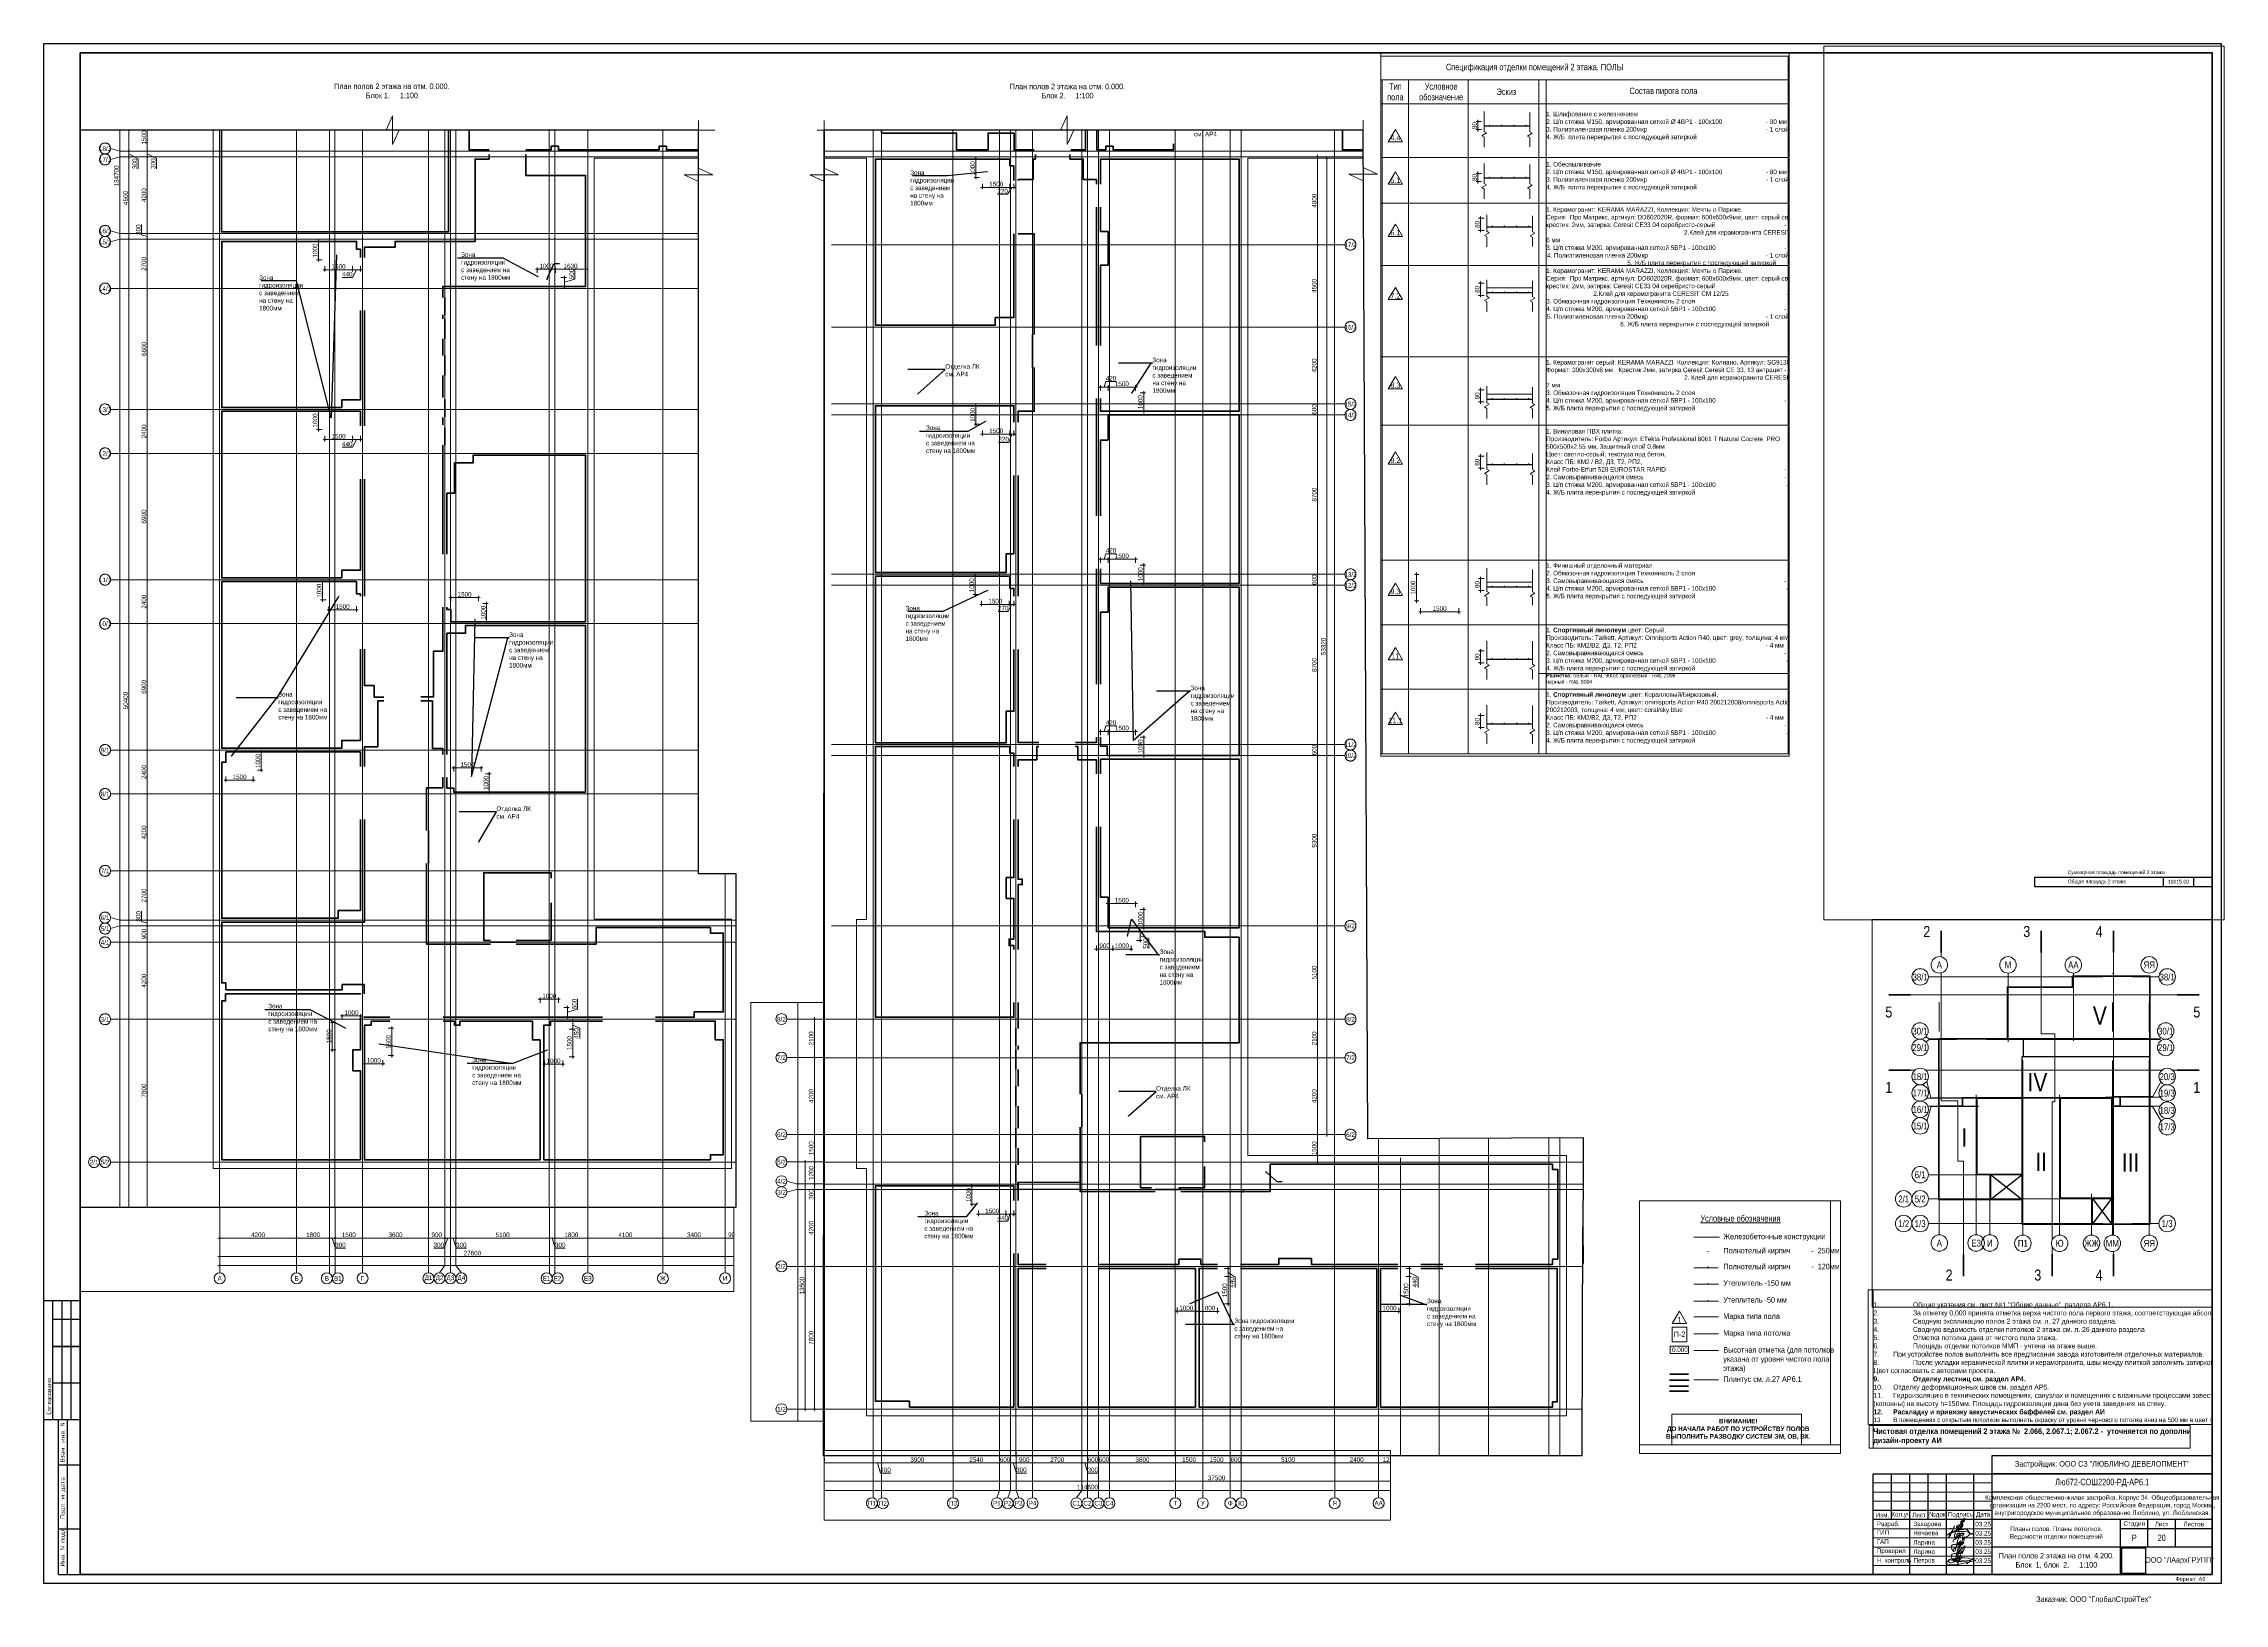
# Paper-space layout 'АР6_л20_пол' of a CAD drawing. Header units: millimetres. Extents: x -3511 to 1397, y -1440 to 561.
# Drawn here: x 206 to 1397, y -291 to 561 of the extents above; entities outside this region: 1.
# The model-space entities are those that its viewports show. They can reach past a viewport. Long polylines and large blocks are cut down to what shows.
import ezdxf
from ezdxf import colors
from ezdxf.entities.mleader import LeaderData, LeaderLine
from ezdxf.enums import TextEntityAlignment as Align
from ezdxf.math import Vec2, Vec3

# ---------------------------------------------------------------- set-up
doc = ezdxf.new("R2010")
doc.units = ezdxf.units.MM
doc.header["$LTSCALE"] = 0.5
for name, pattern in [('CENTER', [50.8, 31.75, -6.35, 6.35, -6.35]), ('CENTER2', [28.575, 19.05, -3.175, 3.175, -3.175]), ('DASHED', [19.05, 12.7, -6.35])]:
    doc.linetypes.add(name, pattern=pattern)
doc.layers.get('Defpoints').update_dxf_attribs({"color": 140})
for name, color, linetype, lineweight in [('00 Текст', 7, 'Continuous', 9), ('АИ_Плинтус', 3, 'Continuous', 9), ('АИ_Полы', 1, 'Continuous', 9), ('АИ_Полы марка', 1, 'Continuous', 13), ('АИ_Полы_размеры', 7, 'Continuous', 5), ('АИ_Таблица', 7, 'Continuous', 13), ('АИ_Текст', 7, 'Continuous', 13), ('АР6_ИЗМ_расчетов_август', 10, 'Continuous', 40), ('АР6_спецификации', 7, 'Continuous', 0), ('АР_Разрезы марка', 7, 'Continuous', 13), ('АР_Стены кирпич', 32, 'Continuous', 30), ('АР_Тонкая', 254, 'Continuous', 5), ('АЦ_Выноски', 7, 'Continuous', 5), ('РД_Оси_размер', 8, 'Continuous', 0), ('РД_Отметка', 7, 'Continuous', 0)]:
    doc.layers.add(name, color=color, linetype=linetype, lineweight=lineweight)
doc.layers.add('A-Anno-Schd', color=4, linetype='Continuous')
doc.layers.add('АР_ШТАМП', color=7, linetype='Continuous')
doc.layers.add('АИ_Т_Профиль', color=2, linetype='Continuous', lineweight=40, true_color=0xffff00)
doc.layers.add('РД_Оси_100', color=7, linetype='Continuous', lineweight=0, true_color=0x525252)
doc.layers.add('АР_Делит', color=120, linetype='Continuous', lineweight=0, plot=False)
doc.styles.add('Arial_Narrow_08', font='ARIALN.TTF', dxfattribs={"width": 0.8})
doc.styles.get("Standard").update_dxf_attribs({"font": 'romans.shx', "width": 0.75})
doc.styles.add('style1', font='ARIALN.TTF')
doc.styles.add('ккк', font='isocpeur.ttf', dxfattribs={"width": 0.85, "oblique": 15})
doc.styles.add('Чертеж', font='isocpeur.ttf', dxfattribs={"width": 0.9})
doc.dimstyles.new('Dim100_ареал', dxfattribs={"dimscale": 100, "dimtxt": 2.5, "dimasz": 1, "dimexe": 1, "dimexo": 1, "dimgap": 0.5, "dimtad": 1, "dimzin": 12, "dimdsep": 46, "dimtxsty": 'style1', "dimblk": 'ARCHTICK', "dimcen": 1, "dimdle": 1, "dimaunit": 1, "dimadec": 0, "dimazin": 3, "dimtfac": 1, "dimtmove": 1, "dimatfit": 3, "dimldrblk": 'OPEN30', "dimfxl": 2, "dimfxlon": 1, "dimtolj": 1, "dimtzin": 0, "dimlwd": 5, "dimlwe": 5, "dimarcsym": 0})
picture_1 = doc.add_image_def('image1.jpg', size_in_pixel=(147, 160))

# ---------------------------------------------------------------- blocks, each defined once
blk = doc.blocks.new('А0_')
at = {"layer": 'АР_ШТАМП', "color": 7, "lineweight": 30}
blk.add_line((0, 149.5), (-19.9, 149.5), dxfattribs=at)
at = {"layer": 'АР_ШТАМП', "color": 7, "lineweight": 30, "ltscale": 200}
for p, q in [((-15, 84.7), (-15, 149.5)), ((-15, 139.5), (0, 139.5)), ((-15, 124.6), (0, 124.6)), ((-15, 104.7), (0, 104.7)), ((-19.9, 84.7), (0, 84.7)), ((-12, 59.8), (0, 59.8))]:
    blk.add_line(p, q, dxfattribs=at)
at = {"layer": 'АР_ШТАМП', "color": 7, "ltscale": 200}
for p, q in [((-10, 84.7), (-10, 149.5)), ((-5, 84.7), (-5, 149.5))]:
    blk.add_line(p, q, dxfattribs=at)
at = {"layer": 'АР_ШТАМП', "color": 7, "linetype": 'Continuous', "lineweight": 30}
for p, q in [((0, 124.6), (-15, 124.6)), ((-12, 0), (-12, 84.7)), ((-7, 0), (-7, 84.7)), ((-12, 24.9), (0, 24.9)), ((-12, 0), (0, 0))]:
    blk.add_line(p, q, dxfattribs=at)
at = {"layer": 'АР_ШТАМП'}
blk.add_lwpolyline([(-20, 836), (1169, 836), (1169, -5), (-20, -5), (-20, 836)], dxfattribs=at)
at = {"layer": 'АР_ШТАМП', "lineweight": 40}
blk.add_lwpolyline([(0, 831), (1164, 831), (1164, 0), (0, 0)], close=True, dxfattribs=at)
at = {"layer": 'АР_ШТАМП', "color": 7, "ltscale": 100, "style": 'Чертеж', "width": 0.9}
for s, p in [('Согласовано', (-15.9, 87.3)), ('Взам. инв. N', (-8.5, 61.2)), ('Подп. и дата', (-8.5, 30.3)), ('Инв. N подл.', (-8.5, 4.4))]:
    blk.add_text(s, height=2.492, rotation=90, dxfattribs=at).set_placement(p)
at = {"layer": 'АР_ШТАМП', "color": 7, "linetype": 'Continuous', "lineweight": 13, "insert": (1152.2, -2.7), "char_height": 2.2, "width": 21.568, "attachment_point": 5, "style": 'Чертеж'}
blk.add_mtext('\\A1;Формат А0', dxfattribs=at)
blk = doc.blocks.new('неч')
at = {"layer": '00 Текст', "color": 184, "lineweight": 18, "true_color": 0x2819a9}
for points in [[(1567747.94, 144890.52), (1567747.85, 144890.63), (1567747.8, 144890.69), (1567747.71, 144890.79), (1567747.63, 144890.88), (1567747.53, 144891), (1567747.42, 144891.04), (1567747.32, 144891.11), (1567747.22, 144891.15), (1567747.05, 144891.21), (1567746.91, 144891.26), (1567746.83, 144891.25), (1567746.71, 144891.23), (1567746.09, 144891.16), (1567745.8, 144891.12), (1567745.37, 144891.07), (1567744.64, 144890.97), (1567744.16, 144890.91), (1567743.72, 144890.86), (1567743.33, 144890.81), (1567742.71, 144890.73), (1567742.03, 144890.52), (1567741.9, 144890.47), (1567740.9, 144890.04), (1567740.11, 144889.7), (1567738.7, 144888.79), (1567740, 144889.3), (1567740.53, 144889.51), (1567741.31, 144889.81), (1567742.06, 144890.1), (1567742.54, 144890.17), (1567743.02, 144890.24), (1567743.69, 144890.21), (1567744.9, 144890.22), (1567745.95, 144890.23), (1567746.76, 144890.24), (1567747.58, 144890.05), (1567748.01, 144889.94), (1567748.57, 144889.55), (1567749.16, 144889.33), (1567749.71, 144888.86), (1567749.85, 144889.15), (1567749.94, 144889.35), (1567750.02, 144889.44), (1567750.05, 144889.47), (1567750.12, 144889.5), (1567750.16, 144889.52)], [(1567740.13, 144891.74), (1567740.47, 144891.57), (1567740.76, 144891.44), (1567741.06, 144891.36), (1567741.19, 144891.36), (1567741.31, 144891.4), (1567741.44, 144891.44), (1567741.53, 144891.53), (1567741.65, 144891.65), (1567741.74, 144891.78), (1567741.86, 144892.08), (1567741.95, 144892.37), (1567741.99, 144892.5), (1567742.03, 144892.59), (1567742.03, 144892.67), (1567742.03, 144892.71), (1567741.99, 144892.67), (1567741.95, 144892.63), (1567741.91, 144892.54), (1567741.86, 144892.46), (1567741.82, 144892.37), (1567741.7, 144892.08), (1567741.53, 144891.74), (1567741.36, 144891.36), (1567741.19, 144890.93), (1567740.98, 144890.51), (1567740.59, 144889.58), (1567740.38, 144889.11), (1567740.21, 144888.69), (1567740, 144888.31), (1567739.83, 144888.01), (1567739.71, 144887.72), (1567739.66, 144887.63), (1567739.58, 144887.55), (1567739.54, 144887.46), (1567739.49, 144887.42), (1567739.45, 144887.42), (1567739.45, 144887.46), (1567739.41, 144887.55), (1567739.45, 144887.63), (1567739.45, 144887.72), (1567739.49, 144888.01), (1567739.58, 144888.31), (1567739.71, 144888.65), (1567739.88, 144889.03), (1567740.04, 144889.37), (1567740.21, 144889.71), (1567740.47, 144890), (1567740.72, 144890.21), (1567740.85, 144890.26), (1567740.98, 144890.3), (1567741.15, 144890.34), (1567741.27, 144890.34), (1567741.86, 144890.26), (1567742.16, 144890.26), (1567742.33, 144890.3), (1567742.46, 144890.38), (1567742.58, 144890.47), (1567742.71, 144890.6), (1567742.97, 144890.85), (1567743.14, 144891.19), (1567743.3, 144891.44), (1567743.35, 144891.57), (1567743.39, 144891.65), (1567743.39, 144891.7), (1567743.35, 144891.7), (1567743.35, 144891.65), (1567743.3, 144891.57), (1567743.22, 144891.48), (1567743.18, 144891.36), (1567743.09, 144891.23), (1567742.92, 144890.89), (1567742.75, 144890.51), (1567742.54, 144890.09), (1567742.2, 144889.2), (1567742.03, 144888.77), (1567741.95, 144888.39), (1567741.91, 144888.22), (1567741.91, 144888.1), (1567741.91, 144887.93), (1567741.91, 144887.84), (1567741.95, 144887.76), (1567741.99, 144887.67), (1567742.08, 144887.63), (1567742.2, 144887.63), (1567742.29, 144887.67), (1567742.46, 144887.72), (1567742.58, 144887.8), (1567742.75, 144887.89), (1567743.09, 144888.1), (1567743.43, 144888.35), (1567743.77, 144888.65), (1567744.02, 144888.94), (1567744.11, 144889.07), (1567744.19, 144889.2), (1567744.24, 144889.33), (1567744.28, 144889.41), (1567744.28, 144889.49), (1567744.24, 144889.54), (1567744.15, 144889.54), (1567744.02, 144889.58), (1567743.85, 144889.54), (1567743.73, 144889.49), (1567743.56, 144889.41), (1567743.39, 144889.33), (1567743.26, 144889.2), (1567743.14, 144889.07), (1567743.05, 144888.9), (1567742.97, 144888.73), (1567742.92, 144888.56), (1567742.92, 144888.35), (1567742.92, 144888.18), (1567742.97, 144888.01), (1567743.01, 144887.84), (1567743.05, 144887.72), (1567743.14, 144887.63), (1567743.22, 144887.55), (1567743.3, 144887.55), (1567743.39, 144887.55), (1567743.47, 144887.59), (1567743.6, 144887.67), (1567743.73, 144887.8), (1567743.81, 144887.93), (1567744.07, 144888.27), (1567744.32, 144888.63)], [(1567744.32, 144888.63), (1567744.51, 144888.9), (1567744.7, 144889.15), (1567744.86, 144889.34), (1567744.96, 144889.44), (1567745.05, 144889.47), (1567745.11, 144889.5), (1567745.18, 144889.53), (1567745.27, 144889.5), (1567745.34, 144889.44), (1567745.4, 144889.34), (1567745.43, 144889.21), (1567745.56, 144888.96), (1567745.59, 144888.86), (1567745.65, 144888.8), (1567745.72, 144888.77), (1567745.81, 144888.8), (1567745.88, 144888.86), (1567745.94, 144888.99), (1567746.1, 144889.21), (1567746.13, 144889.31), (1567746.16, 144889.37), (1567746.13, 144889.34), (1567746.1, 144889.25), (1567746.07, 144889.18), (1567746, 144889.06), (1567745.91, 144888.77), (1567745.62, 144888.13), (1567745.53, 144887.82), (1567745.46, 144887.69), (1567745.43, 144887.56), (1567745.4, 144887.44), (1567745.4, 144887.31), (1567745.4, 144887.15), (1567745.43, 144887.02), (1567745.5, 144886.96), (1567745.59, 144886.93), (1567745.72, 144886.93), (1567745.88, 144886.96), (1567746.04, 144887.05), (1567746.26, 144887.15), (1567746.48, 144887.28), (1567746.73, 144887.47), (1567746.99, 144887.66), (1567747.27, 144887.85), (1567747.56, 144888.1), (1567747.88, 144888.32), (1567748.19, 144888.61), (1567748.83, 144889.15), (1567747.94, 144890.52)]]:
    blk.add_lwpolyline(points, dxfattribs=at)
blk = doc.blocks.new('Захарова ИА_подпись')
at = {"color": 165, "lineweight": 5, "true_color": 0x4562ba}
for points in [[(123, 334), (127, 370), (218, 424), (229, 425), (218, 387), (144, 286), (127, 273), (109, 271), (124, 280), (179, 295), (194, 289), (245, 229), (252, 199), (246, 171), (179, 56), (110, 10), (13, -1), (-61, 20), (-100, 67), (-95, 102), (-64, 140), (-10, 168), (105, 232)], [(255, 367), (309, 431), (288, 411), (244, 336), (171, 116), (101, -45), (98, -51), (62, -20), (-3, 48), (-32, 69), (-37, 75), (-25, 85), (-5, 89), (61, 103), (265, 160)]]:
    blk.add_spline(points, degree=3, dxfattribs=at)
blk.add_open_spline([(205, 298), (237, 324), (298, 373), (346, 457), (355, 519), (334, 556), (309, 548), (288, 514), (247, 443), (207, 275), (129, 88), (62, -53), (16, -117), (-13, -117), (-29, -92), (-13, -31), (27, 73), (91, 191), (162, 275), (209, 325), (232, 359), (242, 376), (242, 377)], degree=3, knots=[0, 0, 0, 0, 122.2861976, 235.1496813, 276.064245, 314.3927868, 329.767971, 344.5882009, 429.8641489, 577.4614087, 857.8326673, 1031.7793482, 1057.9664344, 1081.1293649, 1106.601014, 1133.7767584, 1265.3343894, 1445.7123011, 1530.0741001, 1593.508553, 1650.8543198, 1652.8953786, 1652.8953786, 1652.8953786, 1652.8953786], dxfattribs=at)
blk = doc.blocks.new('Петров')
at = {"color": 5, "lineweight": 5, "true_color": 0x0000ff}
for points in [[(-6.7, 0.4), (-5.7, 0.8), (-5.6, 1), (-5.9, 0.9), (-6.5, 0.7), (-6.9, 0.4), (-6.9, 0.2), (-6.8, 0.2), (-6.5, 0.2), (-5.8, 0.3), (-5, 0.6), (-4.9, 0.6), (-4.9, 0.7), (-5.2, 0.7), (-5.4, 0.4), (-5.4, 0.3), (-5.1, 0.3), (-4.1, 0.5), (-3.9, 0.7), (-4.1, 0.7), (-4.5, 0.6), (-4.7, 0.4), (-4.7, 0.4), (-4.5, 0.3), (-3.9, 0.4), (-3.3, 0.6), (-3, 0.8), (-3, 0.8), (-3.3, 0.8), (-3.6, 0.6), (-3.7, 0.5), (-3.6, 0.4), (-3.1, 0.5), (-2.3, 0.8), (-2.3, 0.9), (-2.5, 0.8), (-2.9, 0.7), (-2.9, 0.5), (-2.6, 0.5), (-2.1, 0.6), (-1.4, 0.8), (-2.1, 0.6), (-2, 0.5), (-1.6, 0.6), (-0.5, 0.9), (-1.2, 0.7), (-1, 0.6), (2.9, 1.7), (3.1, 1.9), (3, 2), (2.4, 2), (1.6, 1.5), (-1.1, -1), (1.4, 1.3), (1.3, 1.7), (-0.2, 2.2), (-2.1, 2.4), (-4.8, 2.4), (-6.9, 2.2), (-9.8, 1.6), (-11.8, 0.4), (-12.1, -0.2), (-11.8, -1), (-10.5, -1.3), (-8.6, -1.5), (-5.8, -1.3), (3.8, 0.9)], [(-5.3, 2.9), (-4.7, 3.2), (-4.2, 3.5), (-4.1, 3.6), (-4.1, 3.7), (-4.2, 3.7), (-4.4, 3.6), (-5.9, 2.4), (-8.3, 0.2), (-9, -0.2), (-9.5, -0.4), (-10.1, -0.4), (-10.7, 0), (-11.2, 0.6), (-11.2, 0.8), (-11, 1.1), (-10.5, 1.4), (-9.8, 1.6), (-9, 1.8), (-8.2, 1.8), (-8, 1.7), (-7.8, 1.3), (-7.8, 0.9), (-8.3, 0.3), (-8.3, 0), (-8.2, 0), (-7.8, 0.2), (-6.1, 1.9), (-5.9, 2), (-5.8, 2), (-5.8, 1.9), (-6.4, 1.5)], [(-9.1, 0.8), (-9.2, 1), (-9, 1.1), (-8.8, 1.3), (-8.1, 1.4), (-7, 1.6), (-4.9, 1.9), (-4.1, 1.9)]]:
    blk.add_lwpolyline(points, dxfattribs=at)
blk = doc.blocks.new('Штамп_2200_АР6_25.11.24')
at = {"layer": 'АР_Делит', "lineweight": 30}
blk.add_lwpolyline([(0, 55), (-120, 55), (-120, 65), (0, 65), (0, 55)], dxfattribs=at)
at = {"layer": 'АР_ШТАМП', "lineweight": 15}
for p, q in [((-120, 50), (-185, 50)), ((-120, 45), (-185, 45)), ((-120, 40), (-185, 40)), ((-120, 25), (-185, 25)), ((-120, 20), (-185, 20)), ((-120, 15), (-185, 15)), ((-120, 10), (-185, 10)), ((-120, 5), (-185, 5))]:
    blk.add_line(p, q, dxfattribs=at)
at = {"layer": 'АР_ШТАМП', "lineweight": 30}
for p, q in [((-175, 30), (-175, 55)), ((-165, 0), (-165, 55)), ((-155, 30), (-155, 55)), ((-145, 0), (-145, 55)), ((-130, 0), (-130, 55)), ((-120, 0), (-120, 55)), ((0, 45), (-120, 45)), ((-120, 35), (-185, 35)), ((0, 30), (-185, 30)), ((-50, 0), (-50, 30)), ((0, 25), (-50, 25)), ((-35, 15), (-35, 30)), ((-20, 15), (-20, 30)), ((0, 15), (-120, 15))]:
    blk.add_line(p, q, dxfattribs=at)
blk.add_lwpolyline([(0, 0), (-185, 0), (-185, 55), (0, 55), (0, 0)], dxfattribs=at)
at = {"layer": 'АР_ШТАМП', "color": 184, "lineweight": 0, "true_color": 0x2819a9}
for points in [[(-141.4, 17.6), (-141.4, 18.1), (-141.4, 18.5), (-140.6, 19.2), (-135.8, 22.6), (-137.3, 22.3), (-138.2, 20.5), (-139.3, 17), (-141, 12.6), (-142.3, 15.6), (-141.4, 16.3), (-138.8, 17), (-138.2, 17.6), (-138.5, 17.1), (-138.5, 16.9), (-139, 16.1), (-138.9, 16.2), (-137.3, 18.4), (-137.6, 18.1), (-138.4, 16.2), (-138.2, 16.3), (-137.9, 16.9), (-138, 16.5), (-136.4, 17.8), (-136.7, 17.3), (-136.5, 16.4), (-136, 17.2), (-135, 20.6), (-136.5, 18.4), (-139, 10), (-138.7, 11.2), (-138.4, 11.9), (-136.7, 14.6)], [(-141.4, 12.6), (-141.4, 13.1), (-141.4, 13.5), (-140.6, 14.2), (-135.8, 17.6), (-137.3, 17.3), (-138.2, 15.5), (-139.3, 12), (-141, 7.6), (-142.3, 10.6), (-141.4, 11.3), (-138.8, 12), (-138.2, 12.6), (-138.5, 12.1), (-138.5, 11.9), (-139, 11.1), (-138.9, 11.2), (-137.3, 13.4), (-137.6, 13.1), (-138.4, 11.2), (-138.2, 11.3), (-137.9, 11.9), (-138, 11.5), (-136.4, 12.8), (-136.7, 12.3), (-136.5, 11.4), (-136, 12.2), (-135, 15.6), (-136.5, 13.4), (-139, 5), (-138.7, 6.2), (-138.4, 6.9), (-136.7, 9.6)]]:
    blk.add_spline(points, degree=3, dxfattribs=at)
at = {"layer": 'АР_ШТАМП', "color": 2, "lineweight": 0, "xscale": 1.25, "yscale": 1.25, "zscale": 1.25}
blk.add_blockref('неч', (-1959818.1, -181089.3), dxfattribs=at)
at = {"layer": 'АР_ШТАМП', "lineweight": 0, "xscale": 0.01, "yscale": 0.01, "zscale": 0.01}
blk.add_blockref('Захарова ИА_подпись', (-138.5, 25.2), dxfattribs=at)
at = {"layer": 'АР_ШТАМП'}
blk.add_blockref('Петров', (-132.9, 6.7), dxfattribs=at)
at = {"layer": 'АР_Делит', "lineweight": 50, "char_height": 3, "width": 120, "attachment_point": 5, "style": 'style1'}
for s, insert in [('Застройщик: ООО СЗ "ЛЮБЛИНО ДЕВЕЛОПМЕНТ" ', (-60, 60)), ('Заказчик: ООО "ГлобалСтройТех"', (-64.7, -13.9))]:
    blk.add_mtext(s, dxfattribs=dict(at, insert=insert))
at = {"layer": 'АР_ШТАМП', "lineweight": 50, "style": 'style1'}
for s, insert, char_height, width, attachment_point in [('Люб72-СОШ2200-РД-АР6.1', (-60, 50), 3.5, 120, 5), ('\\pxql;Разраб.', (-183.1, 28.9), 2.5, 18.113, 1), ('\\pxql;ГИП', (-183.1, 24.2), 2.5, 18.113, 1), ('\\pxqc;Изм.', (-180, 32.5), 2.5, 10, 5), ('\\pxqc;Кол.уч', (-170, 32.5), 2.5, 10, 5), ('\\pxqc;Лист', (-160, 32.5), 2.5, 10, 5), ('Захарова', (-163.1, 28.9), 2.5, 15.519, 1), ('Нечаева', (-163.1, 23.9), 2.5, 15.519, 1), ('\\pxqc;№док', (-150, 32.5), 2.5, 10, 5), ('\\pxqc;Подпись', (-137.5, 32.5), 2.5, 15, 5), ('\\pxqc;Дата', (-125, 32.5), 2.5, 10, 5), ('\\pxqc;Стадия', (-42.5, 27.5), 2.5, 15, 5), ('\\pxqc;Лист', (-27.5, 27.5), 2.5, 15, 5), ('\\pxqc;Листов', (-10, 27.5), 2.5, 20, 5), ('\\pxql;ГАП', (-183.1, 19.2), 2.5, 18.113, 1), ('\\pxql;Проверил', (-183.1, 14.2), 2.5, 18.113, 1), ('Ларина', (-163.1, 18.8), 2.5, 15.519, 1), ('Ларина', (-163.1, 13.8), 2.5, 15.519, 1), ('Р', (-42.5, 20), 3.5, 15, 5), ('\\pxql;Н. контроль', (-183.1, 9), 2.5, 18.113, 1), ('ООО "ЛАархГРУПП"', (-17.8, 7.5), 3, 34.383, 5)]:
    blk.add_mtext(s, dxfattribs=dict(at, insert=insert, char_height=char_height, width=width, attachment_point=attachment_point))
at = {"layer": 'АР_ШТАМП', "lineweight": 50, "char_height": 2.5, "attachment_point": 5, "line_spacing_factor": 0.67, "style": 'style1'}
for s, insert, width in [('\\pxsm1;Комплексная общественно-жилая застройка. Корпус 34. Общеобразовательная организация на 2200 мест, по адресу: Российская Федерация, город Москва, внутригородское муниципальное образование Люблино, ул. Люблинская.', (-59.9, 37.5), 118.043), ('\\pxsm1;Планы полов. Планы потолков. \\PВедомости отделки помещений', (-85, 22.5), 67.938)]:
    blk.add_mtext(s, dxfattribs=dict(at, insert=insert, width=width))
at = {"layer": 'АР_ШТАМП', "color": 0, "lineweight": 50, "char_height": 2.5, "style": 'style1'}
for s, insert, width, attachment_point in [('03.25', (-125, 27.5), 10, 5), ('03.25', (-125, 22.5), 10, 5), ('03.25', (-125, 17.5), 10, 5), ('03.25', (-125, 12.5), 10, 5), ('Петров', (-163, 9), 20, 1), ('03.25', (-125, 7.5), 10, 5)]:
    blk.add_mtext(s, dxfattribs=dict(at, insert=insert, width=width, attachment_point=attachment_point))
at = {"color": 7, "true_color": 0xffffff}
image = blk.add_image(picture_1, insert=(-49.2, 0.5), size_in_units=(12.8, 14), dxfattribs=at)
image.dxf.flags = 7
blk = doc.blocks.new('_ArchTick')
at = {"color": 0, "linetype": 'ByBlock', "const_width": 0.15}
blk.add_lwpolyline([(-0.5, -0.5), (0.5, 0.5)], dxfattribs=at)
blk = doc.blocks.new('*D450')
at = {"layer": 'Defpoints', "color": 0, "transparency": 16777216}
for p in [(0, -3255), (4200, -3255), (4200, -4255)]:
    blk.add_point(p, dxfattribs=at)
at = {"layer": 'РД_Оси_размер', "color": 0, "lineweight": 5, "transparency": 16777216}
for p, q in [((-100, -4255), (4300, -4255)), ((0, -4055), (0, -4355)), ((4200, -4055), (4200, -4355))]:
    blk.add_line(p, q, dxfattribs=at)
at = {"layer": 'РД_Оси_размер', "color": 0, "lineweight": 5, "transparency": 16777216, "xscale": 100, "yscale": 100, "zscale": 100, "rotation": 180}
blk.add_blockref('_ArchTick', (0, -4255), dxfattribs=at)
at = {"layer": 'РД_Оси_размер', "color": 0, "lineweight": 5, "transparency": 16777216, "xscale": 100, "yscale": 100, "zscale": 100}
blk.add_blockref('_ArchTick', (4200, -4255), dxfattribs=at)
at = {"layer": 'РД_Оси_размер', "color": 0, "transparency": 16777216, "insert": (2100, -4077), "char_height": 250, "attachment_point": 5, "style": 'style1'}
blk.add_mtext('\\A1;4200', dxfattribs=at)
blk = doc.blocks.new('_Open30')
at = {"color": 0, "linetype": 'ByBlock', "lineweight": -2}
for p, q in [((-1, 0.3), (0, 0)), ((0, 0), (-1, -0.3)), ((0, 0), (-1, 0))]:
    blk.add_line(p, q, dxfattribs=at)
blk = doc.blocks.new('A-iden')
at = {"linetype": 'Continuous', "lineweight": 5}
blk.add_circle((0, -4), 3, dxfattribs=at)
at = {"color": 0, "linetype": 'Continuous', "lineweight": 20, "style": 'ккк', "width": 0.85}
blk.add_attdef('ID', text='', height=4, dxfattribs=at).set_placement((0.31, -3.85), align=Align.MIDDLE_CENTER)
blk = doc.blocks.new('*D260')
at = {"layer": 'Defpoints', "color": 0, "transparency": 16777216}
for p in [(4200, -3255), (6000, -3255), (6000, -4255)]:
    blk.add_point(p, dxfattribs=at)
at = {"layer": 'РД_Оси_размер', "color": 0, "lineweight": 5, "transparency": 16777216}
for p, q in [((4100, -4255), (6100, -4255)), ((4200, -4055), (4200, -4355)), ((6000, -4055), (6000, -4355))]:
    blk.add_line(p, q, dxfattribs=at)
at = {"layer": 'РД_Оси_размер', "color": 0, "lineweight": 5, "transparency": 16777216, "xscale": 100, "yscale": 100, "zscale": 100, "rotation": 180}
blk.add_blockref('_ArchTick', (4200, -4255), dxfattribs=at)
at = {"layer": 'РД_Оси_размер', "color": 0, "lineweight": 5, "transparency": 16777216, "xscale": 100, "yscale": 100, "zscale": 100}
blk.add_blockref('_ArchTick', (6000, -4255), dxfattribs=at)
at = {"layer": 'РД_Оси_размер', "color": 0, "transparency": 16777216, "insert": (5100, -4077), "char_height": 250, "attachment_point": 5, "style": 'style1'}
blk.add_mtext('\\A1;1800', dxfattribs=at)
blk = doc.blocks.new('*D261')
at = {"layer": 'Defpoints', "color": 0, "transparency": 16777216}
for p in [(6000, -3255), (6300, -3255), (6300, -4255)]:
    blk.add_point(p, dxfattribs=at)
at = {"layer": 'РД_Оси_размер', "color": 0, "lineweight": 5, "transparency": 16777216}
for p, q in [((5900, -4255), (6400, -4255)), ((6000, -4055), (6000, -4355)), ((6150, -4255), (6317, -4813)), ((6300, -4055), (6300, -4355)), ((6317, -4813), (6870, -4813))]:
    blk.add_line(p, q, dxfattribs=at)
at = {"layer": 'РД_Оси_размер', "color": 0, "lineweight": 5, "transparency": 16777216, "xscale": 100, "yscale": 100, "zscale": 100, "rotation": 180}
blk.add_blockref('_ArchTick', (6000, -4255), dxfattribs=at)
at = {"layer": 'РД_Оси_размер', "color": 0, "lineweight": 5, "transparency": 16777216, "xscale": 100, "yscale": 100, "zscale": 100}
blk.add_blockref('_ArchTick', (6300, -4255), dxfattribs=at)
at = {"layer": 'РД_Оси_размер', "color": 0, "transparency": 16777216, "insert": (6594, -4635), "char_height": 250, "attachment_point": 5, "style": 'style1'}
blk.add_mtext('\\A1;300', dxfattribs=at)
blk = doc.blocks.new('*D262')
at = {"layer": 'Defpoints', "color": 0, "transparency": 16777216}
for p in [(6300, -3255), (7800, -3255), (7800, -4255)]:
    blk.add_point(p, dxfattribs=at)
at = {"layer": 'РД_Оси_размер', "color": 0, "lineweight": 5, "transparency": 16777216}
for p, q in [((6200, -4255), (7900, -4255)), ((6300, -4055), (6300, -4355)), ((7800, -4055), (7800, -4355))]:
    blk.add_line(p, q, dxfattribs=at)
at = {"layer": 'РД_Оси_размер', "color": 0, "lineweight": 5, "transparency": 16777216, "xscale": 100, "yscale": 100, "zscale": 100, "rotation": 180}
blk.add_blockref('_ArchTick', (6300, -4255), dxfattribs=at)
at = {"layer": 'РД_Оси_размер', "color": 0, "lineweight": 5, "transparency": 16777216, "xscale": 100, "yscale": 100, "zscale": 100}
blk.add_blockref('_ArchTick', (7800, -4255), dxfattribs=at)
at = {"layer": 'РД_Оси_размер', "color": 0, "transparency": 16777216, "insert": (7050, -4077), "char_height": 250, "attachment_point": 5, "style": 'style1'}
blk.add_mtext('\\A1;1500', dxfattribs=at)
blk = doc.blocks.new('*D263')
at = {"layer": 'Defpoints', "color": 0, "transparency": 16777216}
for p in [(7800, -3255), (11400, -3255), (11400, -4255)]:
    blk.add_point(p, dxfattribs=at)
at = {"layer": 'РД_Оси_размер', "color": 0, "lineweight": 5, "transparency": 16777216}
for p, q in [((7700, -4255), (11500, -4255)), ((7800, -4055), (7800, -4355)), ((11400, -4055), (11400, -4355))]:
    blk.add_line(p, q, dxfattribs=at)
at = {"layer": 'РД_Оси_размер', "color": 0, "lineweight": 5, "transparency": 16777216, "xscale": 100, "yscale": 100, "zscale": 100, "rotation": 180}
blk.add_blockref('_ArchTick', (7800, -4255), dxfattribs=at)
at = {"layer": 'РД_Оси_размер', "color": 0, "lineweight": 5, "transparency": 16777216, "xscale": 100, "yscale": 100, "zscale": 100}
blk.add_blockref('_ArchTick', (11400, -4255), dxfattribs=at)
at = {"layer": 'РД_Оси_размер', "color": 0, "transparency": 16777216, "insert": (9600, -4077), "char_height": 250, "attachment_point": 5, "style": 'style1'}
blk.add_mtext('\\A1;3600', dxfattribs=at)
blk = doc.blocks.new('*D264')
at = {"layer": 'Defpoints', "color": 0, "transparency": 16777216}
for p in [(11400, -3255), (12300, -3255), (12300, -4255)]:
    blk.add_point(p, dxfattribs=at)
at = {"layer": 'РД_Оси_размер', "color": 0, "lineweight": 5, "transparency": 16777216}
for p, q in [((11300, -4255), (12400, -4255)), ((11400, -4055), (11400, -4355)), ((12300, -4055), (12300, -4355))]:
    blk.add_line(p, q, dxfattribs=at)
at = {"layer": 'РД_Оси_размер', "color": 0, "lineweight": 5, "transparency": 16777216, "xscale": 100, "yscale": 100, "zscale": 100, "rotation": 180}
blk.add_blockref('_ArchTick', (11400, -4255), dxfattribs=at)
at = {"layer": 'РД_Оси_размер', "color": 0, "lineweight": 5, "transparency": 16777216, "xscale": 100, "yscale": 100, "zscale": 100}
blk.add_blockref('_ArchTick', (12300, -4255), dxfattribs=at)
at = {"layer": 'РД_Оси_размер', "color": 0, "transparency": 16777216, "insert": (11850, -4077), "char_height": 250, "attachment_point": 5, "style": 'style1'}
blk.add_mtext('\\A1;900', dxfattribs=at)
blk = doc.blocks.new('*D265')
at = {"layer": 'Defpoints', "color": 0, "transparency": 16777216}
for p in [(12300, -3255), (12600, -3255), (12600, -4255)]:
    blk.add_point(p, dxfattribs=at)
at = {"layer": 'РД_Оси_размер', "color": 0, "lineweight": 5, "transparency": 16777216}
for p, q in [((12200, -4255), (12700, -4255)), ((12450, -4255), (12237, -4813)), ((12300, -4055), (12300, -4355)), ((12600, -4055), (12600, -4355)), ((12237, -4813), (11684, -4813))]:
    blk.add_line(p, q, dxfattribs=at)
at = {"layer": 'РД_Оси_размер', "color": 0, "lineweight": 5, "transparency": 16777216, "xscale": 100, "yscale": 100, "zscale": 100, "rotation": 180}
blk.add_blockref('_ArchTick', (12300, -4255), dxfattribs=at)
at = {"layer": 'РД_Оси_размер', "color": 0, "lineweight": 5, "transparency": 16777216, "xscale": 100, "yscale": 100, "zscale": 100}
blk.add_blockref('_ArchTick', (12600, -4255), dxfattribs=at)
at = {"layer": 'РД_Оси_размер', "color": 0, "transparency": 16777216, "insert": (11960, -4636), "char_height": 250, "attachment_point": 5, "style": 'style1'}
blk.add_mtext('\\A1;300', dxfattribs=at)
blk = doc.blocks.new('*D266')
at = {"layer": 'Defpoints', "color": 0, "transparency": 16777216}
for p in [(12600, -3255), (12900, -3255), (12900, -4255)]:
    blk.add_point(p, dxfattribs=at)
at = {"layer": 'РД_Оси_размер', "color": 0, "lineweight": 5, "transparency": 16777216}
for p, q in [((12500, -4255), (13000, -4255)), ((12600, -4055), (12600, -4355)), ((12750, -4255), (12917, -4813)), ((12900, -4055), (12900, -4355)), ((12917, -4813), (13470, -4813))]:
    blk.add_line(p, q, dxfattribs=at)
at = {"layer": 'РД_Оси_размер', "color": 0, "lineweight": 5, "transparency": 16777216, "xscale": 100, "yscale": 100, "zscale": 100, "rotation": 180}
blk.add_blockref('_ArchTick', (12600, -4255), dxfattribs=at)
at = {"layer": 'РД_Оси_размер', "color": 0, "lineweight": 5, "transparency": 16777216, "xscale": 100, "yscale": 100, "zscale": 100}
blk.add_blockref('_ArchTick', (12900, -4255), dxfattribs=at)
at = {"layer": 'РД_Оси_размер', "color": 0, "transparency": 16777216, "insert": (13194, -4635), "char_height": 250, "attachment_point": 5, "style": 'style1'}
blk.add_mtext('\\A1;300', dxfattribs=at)
blk = doc.blocks.new('*D267')
at = {"layer": 'Defpoints', "color": 0, "transparency": 16777216}
for p in [(12900, -3255), (18000, -3255), (18000, -4255)]:
    blk.add_point(p, dxfattribs=at)
at = {"layer": 'РД_Оси_размер', "color": 0, "lineweight": 5, "transparency": 16777216}
for p, q in [((12800, -4255), (18100, -4255)), ((12900, -4055), (12900, -4355)), ((18000, -4055), (18000, -4355))]:
    blk.add_line(p, q, dxfattribs=at)
at = {"layer": 'РД_Оси_размер', "color": 0, "lineweight": 5, "transparency": 16777216, "xscale": 100, "yscale": 100, "zscale": 100, "rotation": 180}
blk.add_blockref('_ArchTick', (12900, -4255), dxfattribs=at)
at = {"layer": 'РД_Оси_размер', "color": 0, "lineweight": 5, "transparency": 16777216, "xscale": 100, "yscale": 100, "zscale": 100}
blk.add_blockref('_ArchTick', (18000, -4255), dxfattribs=at)
at = {"layer": 'РД_Оси_размер', "color": 0, "transparency": 16777216, "insert": (15450, -4077), "char_height": 250, "attachment_point": 5, "style": 'style1'}
blk.add_mtext('\\A1;5100', dxfattribs=at)
blk = doc.blocks.new('*D268')
at = {"layer": 'Defpoints', "color": 0, "transparency": 16777216}
for p in [(18000, -3255), (18300, -3255), (18300, -4255)]:
    blk.add_point(p, dxfattribs=at)
at = {"layer": 'РД_Оси_размер', "color": 0, "lineweight": 5, "transparency": 16777216}
for p, q in [((17900, -4255), (18400, -4255)), ((18000, -4055), (18000, -4355)), ((18150, -4255), (18317, -4813)), ((18300, -4055), (18300, -4355)), ((18317, -4813), (18870, -4813))]:
    blk.add_line(p, q, dxfattribs=at)
at = {"layer": 'РД_Оси_размер', "color": 0, "lineweight": 5, "transparency": 16777216, "xscale": 100, "yscale": 100, "zscale": 100, "rotation": 180}
blk.add_blockref('_ArchTick', (18000, -4255), dxfattribs=at)
at = {"layer": 'РД_Оси_размер', "color": 0, "lineweight": 5, "transparency": 16777216, "xscale": 100, "yscale": 100, "zscale": 100}
blk.add_blockref('_ArchTick', (18300, -4255), dxfattribs=at)
at = {"layer": 'РД_Оси_размер', "color": 0, "transparency": 16777216, "insert": (18594, -4635), "char_height": 250, "attachment_point": 5, "style": 'style1'}
blk.add_mtext('\\A1;300', dxfattribs=at)
blk = doc.blocks.new('*D269')
at = {"layer": 'Defpoints', "color": 0, "transparency": 16777216}
for p in [(18300, -3255), (20100, -3255), (20100, -4255)]:
    blk.add_point(p, dxfattribs=at)
at = {"layer": 'РД_Оси_размер', "color": 0, "lineweight": 5, "transparency": 16777216}
for p, q in [((18200, -4255), (20200, -4255)), ((18300, -4055), (18300, -4355)), ((20100, -4055), (20100, -4355))]:
    blk.add_line(p, q, dxfattribs=at)
at = {"layer": 'РД_Оси_размер', "color": 0, "lineweight": 5, "transparency": 16777216, "xscale": 100, "yscale": 100, "zscale": 100, "rotation": 180}
blk.add_blockref('_ArchTick', (18300, -4255), dxfattribs=at)
at = {"layer": 'РД_Оси_размер', "color": 0, "lineweight": 5, "transparency": 16777216, "xscale": 100, "yscale": 100, "zscale": 100}
blk.add_blockref('_ArchTick', (20100, -4255), dxfattribs=at)
at = {"layer": 'РД_Оси_размер', "color": 0, "transparency": 16777216, "insert": (19200, -4077), "char_height": 250, "attachment_point": 5, "style": 'style1'}
blk.add_mtext('\\A1;1800', dxfattribs=at)
blk = doc.blocks.new('*D270')
at = {"layer": 'Defpoints', "color": 0, "transparency": 16777216}
for p in [(20100, -3255), (24200, -3255), (24200, -4255)]:
    blk.add_point(p, dxfattribs=at)
at = {"layer": 'РД_Оси_размер', "color": 0, "lineweight": 5, "transparency": 16777216}
for p, q in [((20000, -4255), (24300, -4255)), ((20100, -4055), (20100, -4355)), ((24200, -4055), (24200, -4355))]:
    blk.add_line(p, q, dxfattribs=at)
at = {"layer": 'РД_Оси_размер', "color": 0, "lineweight": 5, "transparency": 16777216, "xscale": 100, "yscale": 100, "zscale": 100, "rotation": 180}
blk.add_blockref('_ArchTick', (20100, -4255), dxfattribs=at)
at = {"layer": 'РД_Оси_размер', "color": 0, "lineweight": 5, "transparency": 16777216, "xscale": 100, "yscale": 100, "zscale": 100}
blk.add_blockref('_ArchTick', (24200, -4255), dxfattribs=at)
at = {"layer": 'РД_Оси_размер', "color": 0, "transparency": 16777216, "insert": (22150, -4077), "char_height": 250, "attachment_point": 5, "style": 'style1'}
blk.add_mtext('\\A1;4100', dxfattribs=at)
blk = doc.blocks.new('*D271')
at = {"layer": 'Defpoints', "color": 0, "transparency": 16777216}
for p in [(24200, -3255), (27600, -3255), (27600, -4255)]:
    blk.add_point(p, dxfattribs=at)
at = {"layer": 'РД_Оси_размер', "color": 0, "lineweight": 5, "transparency": 16777216}
for p, q in [((24100, -4255), (27700, -4255)), ((24200, -4055), (24200, -4355)), ((27600, -4055), (27600, -4355))]:
    blk.add_line(p, q, dxfattribs=at)
at = {"layer": 'РД_Оси_размер', "color": 0, "lineweight": 5, "transparency": 16777216, "xscale": 100, "yscale": 100, "zscale": 100, "rotation": 180}
blk.add_blockref('_ArchTick', (24200, -4255), dxfattribs=at)
at = {"layer": 'РД_Оси_размер', "color": 0, "lineweight": 5, "transparency": 16777216, "xscale": 100, "yscale": 100, "zscale": 100}
blk.add_blockref('_ArchTick', (27600, -4255), dxfattribs=at)
at = {"layer": 'РД_Оси_размер', "color": 0, "transparency": 16777216, "insert": (25900, -4077), "char_height": 250, "attachment_point": 5, "style": 'style1'}
blk.add_mtext('\\A1;3400', dxfattribs=at)
blk = doc.blocks.new('*D272')
at = {"layer": 'Defpoints', "color": 0, "transparency": 16777216}
for p in [(27600, -3255), (28500, -3255), (28500, -4255)]:
    blk.add_point(p, dxfattribs=at)
at = {"layer": 'РД_Оси_размер', "color": 0, "lineweight": 5, "transparency": 16777216}
for p, q in [((27500, -4255), (28600, -4255)), ((27600, -4055), (27600, -4355)), ((28500, -4055), (28500, -4355))]:
    blk.add_line(p, q, dxfattribs=at)
at = {"layer": 'РД_Оси_размер', "color": 0, "lineweight": 5, "transparency": 16777216, "xscale": 100, "yscale": 100, "zscale": 100, "rotation": 180}
blk.add_blockref('_ArchTick', (27600, -4255), dxfattribs=at)
at = {"layer": 'РД_Оси_размер', "color": 0, "lineweight": 5, "transparency": 16777216, "xscale": 100, "yscale": 100, "zscale": 100}
blk.add_blockref('_ArchTick', (28500, -4255), dxfattribs=at)
at = {"layer": 'РД_Оси_размер', "color": 0, "transparency": 16777216, "insert": (28050, -4077), "char_height": 250, "attachment_point": 5, "style": 'style1'}
blk.add_mtext('\\A1;900', dxfattribs=at)
blk = doc.blocks.new('*D276')
at = {"layer": 'Defpoints', "color": 0, "transparency": 16777216}
for p in [(39600, -3255), (45600, -3255), (45600, -4255)]:
    blk.add_point(p, dxfattribs=at)
at = {"layer": 'РД_Оси_размер', "color": 0, "lineweight": 5, "transparency": 16777216}
for p, q in [((39500, -4255), (45700, -4255)), ((39600, -4055), (39600, -4355)), ((45600, -4055), (45600, -4355))]:
    blk.add_line(p, q, dxfattribs=at)
at = {"layer": 'РД_Оси_размер', "color": 0, "lineweight": 5, "transparency": 16777216, "xscale": 100, "yscale": 100, "zscale": 100, "rotation": 180}
blk.add_blockref('_ArchTick', (39600, -4255), dxfattribs=at)
at = {"layer": 'РД_Оси_размер', "color": 0, "lineweight": 5, "transparency": 16777216, "xscale": 100, "yscale": 100, "zscale": 100}
blk.add_blockref('_ArchTick', (45600, -4255), dxfattribs=at)
at = {"layer": 'РД_Оси_размер', "color": 0, "transparency": 16777216, "insert": (42600, -4077), "char_height": 250, "attachment_point": 5, "style": 'style1'}
blk.add_mtext('\\A1;6000', dxfattribs=at)
blk = doc.blocks.new('*D277')
at = {"layer": 'Defpoints', "color": 0, "transparency": 16777216}
for p in [(45600, -3255), (46060, -3255), (46060, -4255)]:
    blk.add_point(p, dxfattribs=at)
at = {"layer": 'РД_Оси_размер', "color": 0, "lineweight": 5, "transparency": 16777216}
for p, q in [((45500, -4255), (46160, -4255)), ((45600, -4055), (45600, -4355)), ((45830, -4255), (45997, -4813)), ((46060, -4055), (46060, -4355)), ((45997, -4813), (46558, -4813))]:
    blk.add_line(p, q, dxfattribs=at)
at = {"layer": 'РД_Оси_размер', "color": 0, "lineweight": 5, "transparency": 16777216, "xscale": 100, "yscale": 100, "zscale": 100, "rotation": 180}
blk.add_blockref('_ArchTick', (45600, -4255), dxfattribs=at)
at = {"layer": 'РД_Оси_размер', "color": 0, "lineweight": 5, "transparency": 16777216, "xscale": 100, "yscale": 100, "zscale": 100}
blk.add_blockref('_ArchTick', (46060, -4255), dxfattribs=at)
at = {"layer": 'РД_Оси_размер', "color": 0, "transparency": 16777216, "insert": (46278, -4635), "char_height": 250, "attachment_point": 5, "style": 'style1'}
blk.add_mtext('\\A1;460', dxfattribs=at)
blk = doc.blocks.new('*D278')
at = {"layer": 'Defpoints', "color": 0, "transparency": 16777216}
for p in [(46060, -3255), (49960, -3255), (49960, -4255)]:
    blk.add_point(p, dxfattribs=at)
at = {"layer": 'РД_Оси_размер', "color": 0, "lineweight": 5, "transparency": 16777216}
for p, q in [((45960, -4255), (50060, -4255)), ((46060, -4055), (46060, -4355)), ((49960, -4055), (49960, -4355))]:
    blk.add_line(p, q, dxfattribs=at)
at = {"layer": 'РД_Оси_размер', "color": 0, "lineweight": 5, "transparency": 16777216, "xscale": 100, "yscale": 100, "zscale": 100, "rotation": 180}
blk.add_blockref('_ArchTick', (46060, -4255), dxfattribs=at)
at = {"layer": 'РД_Оси_размер', "color": 0, "lineweight": 5, "transparency": 16777216, "xscale": 100, "yscale": 100, "zscale": 100}
blk.add_blockref('_ArchTick', (49960, -4255), dxfattribs=at)
at = {"layer": 'РД_Оси_размер', "color": 0, "transparency": 16777216, "insert": (48010, -4077), "char_height": 250, "attachment_point": 5, "style": 'style1'}
blk.add_mtext('\\A1;3900', dxfattribs=at)
blk = doc.blocks.new('*D279')
at = {"layer": 'Defpoints', "color": 0, "transparency": 16777216}
for p in [(49960, -3255), (52500, -3255), (52500, -4255)]:
    blk.add_point(p, dxfattribs=at)
at = {"layer": 'РД_Оси_размер', "color": 0, "lineweight": 5, "transparency": 16777216}
for p, q in [((49860, -4255), (52600, -4255)), ((49960, -4055), (49960, -4355)), ((52500, -4055), (52500, -4355))]:
    blk.add_line(p, q, dxfattribs=at)
at = {"layer": 'РД_Оси_размер', "color": 0, "lineweight": 5, "transparency": 16777216, "xscale": 100, "yscale": 100, "zscale": 100, "rotation": 180}
blk.add_blockref('_ArchTick', (49960, -4255), dxfattribs=at)
at = {"layer": 'РД_Оси_размер', "color": 0, "lineweight": 5, "transparency": 16777216, "xscale": 100, "yscale": 100, "zscale": 100}
blk.add_blockref('_ArchTick', (52500, -4255), dxfattribs=at)
at = {"layer": 'РД_Оси_размер', "color": 0, "transparency": 16777216, "insert": (51230, -4077), "char_height": 250, "attachment_point": 5, "style": 'style1'}
blk.add_mtext('\\A1;2540', dxfattribs=at)
blk = doc.blocks.new('*D280')
at = {"layer": 'Defpoints', "color": 0, "transparency": 16777216}
for p in [(52500, -3255), (53100, -3255), (53100, -4255)]:
    blk.add_point(p, dxfattribs=at)
at = {"layer": 'РД_Оси_размер', "color": 0, "lineweight": 5, "transparency": 16777216}
for p, q in [((52400, -4255), (53200, -4255)), ((52500, -4055), (52500, -4355)), ((53100, -4055), (53100, -4355))]:
    blk.add_line(p, q, dxfattribs=at)
at = {"layer": 'РД_Оси_размер', "color": 0, "lineweight": 5, "transparency": 16777216, "xscale": 100, "yscale": 100, "zscale": 100, "rotation": 180}
blk.add_blockref('_ArchTick', (52500, -4255), dxfattribs=at)
at = {"layer": 'РД_Оси_размер', "color": 0, "lineweight": 5, "transparency": 16777216, "xscale": 100, "yscale": 100, "zscale": 100}
blk.add_blockref('_ArchTick', (53100, -4255), dxfattribs=at)
at = {"layer": 'РД_Оси_размер', "color": 0, "transparency": 16777216, "insert": (52800, -4077), "char_height": 250, "attachment_point": 5, "style": 'style1'}
blk.add_mtext('\\A1;600', dxfattribs=at)
blk = doc.blocks.new('*D281')
at = {"layer": 'Defpoints', "color": 0, "transparency": 16777216}
for p in [(53100, -3255), (53400, -3255), (53400, -4255)]:
    blk.add_point(p, dxfattribs=at)
at = {"layer": 'РД_Оси_размер', "color": 0, "lineweight": 5, "transparency": 16777216}
for p, q in [((53000, -4255), (53500, -4255)), ((53100, -4055), (53100, -4355)), ((53250, -4255), (53417, -4813)), ((53400, -4055), (53400, -4355)), ((53417, -4813), (53970, -4813))]:
    blk.add_line(p, q, dxfattribs=at)
at = {"layer": 'РД_Оси_размер', "color": 0, "lineweight": 5, "transparency": 16777216, "xscale": 100, "yscale": 100, "zscale": 100, "rotation": 180}
blk.add_blockref('_ArchTick', (53100, -4255), dxfattribs=at)
at = {"layer": 'РД_Оси_размер', "color": 0, "lineweight": 5, "transparency": 16777216, "xscale": 100, "yscale": 100, "zscale": 100}
blk.add_blockref('_ArchTick', (53400, -4255), dxfattribs=at)
at = {"layer": 'РД_Оси_размер', "color": 0, "transparency": 16777216, "insert": (53694, -4635), "char_height": 250, "attachment_point": 5, "style": 'style1'}
blk.add_mtext('\\A1;300', dxfattribs=at)
blk = doc.blocks.new('*D282')
at = {"layer": 'Defpoints', "color": 0, "transparency": 16777216}
for p in [(53400, -3255), (54300, -3255), (54300, -4255)]:
    blk.add_point(p, dxfattribs=at)
at = {"layer": 'РД_Оси_размер', "color": 0, "lineweight": 5, "transparency": 16777216}
for p, q in [((53300, -4255), (54400, -4255)), ((53400, -4055), (53400, -4355)), ((54300, -4055), (54300, -4355))]:
    blk.add_line(p, q, dxfattribs=at)
at = {"layer": 'РД_Оси_размер', "color": 0, "lineweight": 5, "transparency": 16777216, "xscale": 100, "yscale": 100, "zscale": 100, "rotation": 180}
blk.add_blockref('_ArchTick', (53400, -4255), dxfattribs=at)
at = {"layer": 'РД_Оси_размер', "color": 0, "lineweight": 5, "transparency": 16777216, "xscale": 100, "yscale": 100, "zscale": 100}
blk.add_blockref('_ArchTick', (54300, -4255), dxfattribs=at)
at = {"layer": 'РД_Оси_размер', "color": 0, "transparency": 16777216, "insert": (53850, -4077), "char_height": 250, "attachment_point": 5, "style": 'style1'}
blk.add_mtext('\\A1;900', dxfattribs=at)
blk = doc.blocks.new('*D283')
at = {"layer": 'Defpoints', "color": 0, "transparency": 16777216}
for p in [(54300, -3255), (57000, -3255), (57000, -4255)]:
    blk.add_point(p, dxfattribs=at)
at = {"layer": 'РД_Оси_размер', "color": 0, "lineweight": 5, "transparency": 16777216}
for p, q in [((54200, -4255), (57100, -4255)), ((54300, -4055), (54300, -4355)), ((57000, -4055), (57000, -4355))]:
    blk.add_line(p, q, dxfattribs=at)
at = {"layer": 'РД_Оси_размер', "color": 0, "lineweight": 5, "transparency": 16777216, "xscale": 100, "yscale": 100, "zscale": 100, "rotation": 180}
blk.add_blockref('_ArchTick', (54300, -4255), dxfattribs=at)
at = {"layer": 'РД_Оси_размер', "color": 0, "lineweight": 5, "transparency": 16777216, "xscale": 100, "yscale": 100, "zscale": 100}
blk.add_blockref('_ArchTick', (57000, -4255), dxfattribs=at)
at = {"layer": 'РД_Оси_размер', "color": 0, "transparency": 16777216, "insert": (55650, -4077), "char_height": 250, "attachment_point": 5, "style": 'style1'}
blk.add_mtext('\\A1;2700', dxfattribs=at)
blk = doc.blocks.new('*D284')
at = {"layer": 'Defpoints', "color": 0, "transparency": 16777216}
for p in [(57000, -3255), (57300, -3255), (57300, -4255)]:
    blk.add_point(p, dxfattribs=at)
at = {"layer": 'РД_Оси_размер', "color": 0, "lineweight": 5, "transparency": 16777216}
for p, q in [((56900, -4255), (57400, -4255)), ((57000, -4055), (57000, -4355)), ((57150, -4255), (57317, -4813)), ((57300, -4055), (57300, -4355)), ((57317, -4813), (57870, -4813))]:
    blk.add_line(p, q, dxfattribs=at)
at = {"layer": 'РД_Оси_размер', "color": 0, "lineweight": 5, "transparency": 16777216, "xscale": 100, "yscale": 100, "zscale": 100, "rotation": 180}
blk.add_blockref('_ArchTick', (57000, -4255), dxfattribs=at)
at = {"layer": 'РД_Оси_размер', "color": 0, "lineweight": 5, "transparency": 16777216, "xscale": 100, "yscale": 100, "zscale": 100}
blk.add_blockref('_ArchTick', (57300, -4255), dxfattribs=at)
at = {"layer": 'РД_Оси_размер', "color": 0, "transparency": 16777216, "insert": (57594, -4635), "char_height": 250, "attachment_point": 5, "style": 'style1'}
blk.add_mtext('\\A1;300', dxfattribs=at)
blk = doc.blocks.new('*D285')
at = {"layer": 'Defpoints', "color": 0, "transparency": 16777216}
for p in [(57300, -3255), (57900, -3255), (57900, -4255)]:
    blk.add_point(p, dxfattribs=at)
at = {"layer": 'РД_Оси_размер', "color": 0, "lineweight": 5, "transparency": 16777216}
for p, q in [((57200, -4255), (58000, -4255)), ((57300, -4055), (57300, -4355)), ((57900, -4055), (57900, -4355))]:
    blk.add_line(p, q, dxfattribs=at)
at = {"layer": 'РД_Оси_размер', "color": 0, "lineweight": 5, "transparency": 16777216, "xscale": 100, "yscale": 100, "zscale": 100, "rotation": 180}
blk.add_blockref('_ArchTick', (57300, -4255), dxfattribs=at)
at = {"layer": 'РД_Оси_размер', "color": 0, "lineweight": 5, "transparency": 16777216, "xscale": 100, "yscale": 100, "zscale": 100}
blk.add_blockref('_ArchTick', (57900, -4255), dxfattribs=at)
at = {"layer": 'РД_Оси_размер', "color": 0, "transparency": 16777216, "insert": (57600, -4077), "char_height": 250, "attachment_point": 5, "style": 'style1'}
blk.add_mtext('\\A1;600', dxfattribs=at)
blk = doc.blocks.new('*D286')
at = {"layer": 'Defpoints', "color": 0, "transparency": 16777216}
for p in [(57900, -3255), (58500, -3255), (58500, -4255)]:
    blk.add_point(p, dxfattribs=at)
at = {"layer": 'РД_Оси_размер', "color": 0, "lineweight": 5, "transparency": 16777216}
for p, q in [((57800, -4255), (58600, -4255)), ((57900, -4055), (57900, -4355)), ((58500, -4055), (58500, -4355))]:
    blk.add_line(p, q, dxfattribs=at)
at = {"layer": 'РД_Оси_размер', "color": 0, "lineweight": 5, "transparency": 16777216, "xscale": 100, "yscale": 100, "zscale": 100, "rotation": 180}
blk.add_blockref('_ArchTick', (57900, -4255), dxfattribs=at)
at = {"layer": 'РД_Оси_размер', "color": 0, "lineweight": 5, "transparency": 16777216, "xscale": 100, "yscale": 100, "zscale": 100}
blk.add_blockref('_ArchTick', (58500, -4255), dxfattribs=at)
at = {"layer": 'РД_Оси_размер', "color": 0, "transparency": 16777216, "insert": (58200, -4077), "char_height": 250, "attachment_point": 5, "style": 'style1'}
blk.add_mtext('\\A1;600', dxfattribs=at)
blk = doc.blocks.new('*D287')
at = {"layer": 'Defpoints', "color": 0, "transparency": 16777216}
for p in [(58500, -3255), (62100, -3255), (62100, -4255)]:
    blk.add_point(p, dxfattribs=at)
at = {"layer": 'РД_Оси_размер', "color": 0, "lineweight": 5, "transparency": 16777216}
for p, q in [((58400, -4255), (62200, -4255)), ((58500, -4055), (58500, -4355)), ((62100, -4055), (62100, -4355))]:
    blk.add_line(p, q, dxfattribs=at)
at = {"layer": 'РД_Оси_размер', "color": 0, "lineweight": 5, "transparency": 16777216, "xscale": 100, "yscale": 100, "zscale": 100, "rotation": 180}
blk.add_blockref('_ArchTick', (58500, -4255), dxfattribs=at)
at = {"layer": 'РД_Оси_размер', "color": 0, "lineweight": 5, "transparency": 16777216, "xscale": 100, "yscale": 100, "zscale": 100}
blk.add_blockref('_ArchTick', (62100, -4255), dxfattribs=at)
at = {"layer": 'РД_Оси_размер', "color": 0, "transparency": 16777216, "insert": (60300, -4077), "char_height": 250, "attachment_point": 5, "style": 'style1'}
blk.add_mtext('\\A1;3600', dxfattribs=at)
blk = doc.blocks.new('*D288')
at = {"layer": 'Defpoints', "color": 0, "transparency": 16777216}
for p in [(62100, -3255), (63600, -3255), (63600, -4255)]:
    blk.add_point(p, dxfattribs=at)
at = {"layer": 'РД_Оси_размер', "color": 0, "lineweight": 5, "transparency": 16777216}
for p, q in [((62000, -4255), (63700, -4255)), ((62100, -4055), (62100, -4355)), ((63600, -4055), (63600, -4355))]:
    blk.add_line(p, q, dxfattribs=at)
at = {"layer": 'РД_Оси_размер', "color": 0, "lineweight": 5, "transparency": 16777216, "xscale": 100, "yscale": 100, "zscale": 100, "rotation": 180}
blk.add_blockref('_ArchTick', (62100, -4255), dxfattribs=at)
at = {"layer": 'РД_Оси_размер', "color": 0, "lineweight": 5, "transparency": 16777216, "xscale": 100, "yscale": 100, "zscale": 100}
blk.add_blockref('_ArchTick', (63600, -4255), dxfattribs=at)
at = {"layer": 'РД_Оси_размер', "color": 0, "transparency": 16777216, "insert": (62850, -4077), "char_height": 250, "attachment_point": 5, "style": 'style1'}
blk.add_mtext('\\A1;1500', dxfattribs=at)
blk = doc.blocks.new('*D289')
at = {"layer": 'Defpoints', "color": 0, "transparency": 16777216}
for p in [(63600, -3255), (65100, -3255), (65100, -4255)]:
    blk.add_point(p, dxfattribs=at)
at = {"layer": 'РД_Оси_размер', "color": 0, "lineweight": 5, "transparency": 16777216}
for p, q in [((63500, -4255), (65200, -4255)), ((63600, -4055), (63600, -4355)), ((65100, -4055), (65100, -4355))]:
    blk.add_line(p, q, dxfattribs=at)
at = {"layer": 'РД_Оси_размер', "color": 0, "lineweight": 5, "transparency": 16777216, "xscale": 100, "yscale": 100, "zscale": 100, "rotation": 180}
blk.add_blockref('_ArchTick', (63600, -4255), dxfattribs=at)
at = {"layer": 'РД_Оси_размер', "color": 0, "lineweight": 5, "transparency": 16777216, "xscale": 100, "yscale": 100, "zscale": 100}
blk.add_blockref('_ArchTick', (65100, -4255), dxfattribs=at)
at = {"layer": 'РД_Оси_размер', "color": 0, "transparency": 16777216, "insert": (64350, -4077), "char_height": 250, "attachment_point": 5, "style": 'style1'}
blk.add_mtext('\\A1;1500', dxfattribs=at)
blk = doc.blocks.new('*D290')
at = {"layer": 'Defpoints', "color": 0, "transparency": 16777216}
for p in [(65100, -3255), (65700, -3255), (65700, -4255)]:
    blk.add_point(p, dxfattribs=at)
at = {"layer": 'РД_Оси_размер', "color": 0, "lineweight": 5, "transparency": 16777216}
for p, q in [((65000, -4255), (65800, -4255)), ((65100, -4055), (65100, -4355)), ((65700, -4055), (65700, -4355))]:
    blk.add_line(p, q, dxfattribs=at)
at = {"layer": 'РД_Оси_размер', "color": 0, "lineweight": 5, "transparency": 16777216, "xscale": 100, "yscale": 100, "zscale": 100, "rotation": 180}
blk.add_blockref('_ArchTick', (65100, -4255), dxfattribs=at)
at = {"layer": 'РД_Оси_размер', "color": 0, "lineweight": 5, "transparency": 16777216, "xscale": 100, "yscale": 100, "zscale": 100}
blk.add_blockref('_ArchTick', (65700, -4255), dxfattribs=at)
at = {"layer": 'РД_Оси_размер', "color": 0, "transparency": 16777216, "insert": (65400, -4077), "char_height": 250, "attachment_point": 5, "style": 'style1'}
blk.add_mtext('\\A1;600', dxfattribs=at)
blk = doc.blocks.new('*D291')
at = {"layer": 'Defpoints', "color": 0, "transparency": 16777216}
for p in [(65700, -3255), (70800, -3255), (70800, -4255)]:
    blk.add_point(p, dxfattribs=at)
at = {"layer": 'РД_Оси_размер', "color": 0, "lineweight": 5, "transparency": 16777216}
for p, q in [((65600, -4255), (70900, -4255)), ((65700, -4055), (65700, -4355)), ((70800, -4055), (70800, -4355))]:
    blk.add_line(p, q, dxfattribs=at)
at = {"layer": 'РД_Оси_размер', "color": 0, "lineweight": 5, "transparency": 16777216, "xscale": 100, "yscale": 100, "zscale": 100, "rotation": 180}
blk.add_blockref('_ArchTick', (65700, -4255), dxfattribs=at)
at = {"layer": 'РД_Оси_размер', "color": 0, "lineweight": 5, "transparency": 16777216, "xscale": 100, "yscale": 100, "zscale": 100}
blk.add_blockref('_ArchTick', (70800, -4255), dxfattribs=at)
at = {"layer": 'РД_Оси_размер', "color": 0, "transparency": 16777216, "insert": (68250, -4077), "char_height": 250, "attachment_point": 5, "style": 'style1'}
blk.add_mtext('\\A1;5100', dxfattribs=at)
blk = doc.blocks.new('*D292')
at = {"layer": 'Defpoints', "color": 0, "transparency": 16777216}
for p in [(70800, -3255), (73200, -3255), (73200, -4255)]:
    blk.add_point(p, dxfattribs=at)
at = {"layer": 'РД_Оси_размер', "color": 0, "lineweight": 5, "transparency": 16777216}
for p, q in [((70700, -4255), (73300, -4255)), ((70800, -4055), (70800, -4355)), ((73200, -4055), (73200, -4355))]:
    blk.add_line(p, q, dxfattribs=at)
at = {"layer": 'РД_Оси_размер', "color": 0, "lineweight": 5, "transparency": 16777216, "xscale": 100, "yscale": 100, "zscale": 100, "rotation": 180}
blk.add_blockref('_ArchTick', (70800, -4255), dxfattribs=at)
at = {"layer": 'РД_Оси_размер', "color": 0, "lineweight": 5, "transparency": 16777216, "xscale": 100, "yscale": 100, "zscale": 100}
blk.add_blockref('_ArchTick', (73200, -4255), dxfattribs=at)
at = {"layer": 'РД_Оси_размер', "color": 0, "transparency": 16777216, "insert": (72000, -4077), "char_height": 250, "attachment_point": 5, "style": 'style1'}
blk.add_mtext('\\A1;2400', dxfattribs=at)
blk = doc.blocks.new('*D293')
at = {"layer": 'Defpoints', "color": 0, "transparency": 16777216}
for p in [(73200, -3255), (74400, -3255), (74400, -4255)]:
    blk.add_point(p, dxfattribs=at)
at = {"layer": 'РД_Оси_размер', "color": 0, "lineweight": 5, "transparency": 16777216}
for p, q in [((73100, -4255), (74500, -4255)), ((73200, -4055), (73200, -4355)), ((74400, -4055), (74400, -4355))]:
    blk.add_line(p, q, dxfattribs=at)
at = {"layer": 'РД_Оси_размер', "color": 0, "lineweight": 5, "transparency": 16777216, "xscale": 100, "yscale": 100, "zscale": 100, "rotation": 180}
blk.add_blockref('_ArchTick', (73200, -4255), dxfattribs=at)
at = {"layer": 'РД_Оси_размер', "color": 0, "lineweight": 5, "transparency": 16777216, "xscale": 100, "yscale": 100, "zscale": 100}
blk.add_blockref('_ArchTick', (74400, -4255), dxfattribs=at)
at = {"layer": 'РД_Оси_размер', "color": 0, "transparency": 16777216, "insert": (73800, -4077), "char_height": 250, "attachment_point": 5, "style": 'style1'}
blk.add_mtext('\\A1;1200', dxfattribs=at)
blk = doc.blocks.new('*D30')
at = {"layer": 'Defpoints', "color": 0, "transparency": 16777216}
for p in [(0, -3255), (114600, -3255), (114600, -5755)]:
    blk.add_point(p, dxfattribs=at)
at = {"layer": 'РД_Оси_размер', "color": 0, "lineweight": 5, "transparency": 16777216}
for p, q in [((-100, -5755), (114700, -5755)), ((0, -5555), (0, -5855)), ((114600, -5555), (114600, -5855))]:
    blk.add_line(p, q, dxfattribs=at)
at = {"layer": 'РД_Оси_размер', "color": 0, "lineweight": 5, "transparency": 16777216, "xscale": 100, "yscale": 100, "zscale": 100, "rotation": 180}
blk.add_blockref('_ArchTick', (0, -5755), dxfattribs=at)
at = {"layer": 'РД_Оси_размер', "color": 0, "lineweight": 5, "transparency": 16777216, "xscale": 100, "yscale": 100, "zscale": 100}
blk.add_blockref('_ArchTick', (114600, -5755), dxfattribs=at)
at = {"layer": 'РД_Оси_размер', "color": 0, "transparency": 16777216, "insert": (57300, -5577), "char_height": 250, "attachment_point": 5, "style": 'style1'}
blk.add_mtext('\\A1;114600', dxfattribs=at)
blk = doc.blocks.new('*D402')
at = {"layer": 'Defpoints', "color": 0, "transparency": 16777216}
for p in [(-5455, 134700), (-2955, 134700), (-2955, 0)]:
    blk.add_point(p, dxfattribs=at)
at = {"layer": 'РД_Оси_размер', "color": 0, "lineweight": 5, "transparency": 16777216}
for p, q in [((-5255, 134700), (-5555, 134700)), ((-5455, -100), (-5455, 134800)), ((-5255, 0), (-5555, 0))]:
    blk.add_line(p, q, dxfattribs=at)
at = {"layer": 'РД_Оси_размер', "color": 0, "lineweight": 5, "transparency": 16777216, "xscale": 100, "yscale": 100, "zscale": 100}
for p, rotation in [((-5455, 134700), 90), ((-5455, 0), 270)]:
    blk.add_blockref('_ArchTick', p, dxfattribs=dict(at, rotation=rotation))
at = {"layer": 'РД_Оси_размер', "color": 0, "transparency": 16777216, "insert": (-5633, 67350), "char_height": 250, "attachment_point": 5, "rotation": 90, "style": 'style1'}
blk.add_mtext('\\A1;134700', dxfattribs=at)
blk = doc.blocks.new('*D31')
at = {"layer": 'Defpoints', "color": 0, "transparency": 16777216}
for p in [(-3955, 13500), (-3220, 13500), (-2955, 0)]:
    blk.add_point(p, dxfattribs=at)
at = {"layer": 'РД_Оси_размер', "color": 0, "lineweight": 5, "transparency": 16777216}
for p, q in [((-3755, 13500), (-4055, 13500)), ((-3955, -100), (-3955, 13600)), ((-3755, 0), (-4055, 0))]:
    blk.add_line(p, q, dxfattribs=at)
at = {"layer": 'РД_Оси_размер', "color": 0, "lineweight": 5, "transparency": 16777216, "xscale": 100, "yscale": 100, "zscale": 100}
for p, rotation in [((-3955, 13500), 90), ((-3955, 0), 270)]:
    blk.add_blockref('_ArchTick', p, dxfattribs=dict(at, rotation=rotation))
at = {"layer": 'РД_Оси_размер', "color": 0, "transparency": 16777216, "insert": (-4133, 6750), "char_height": 250, "attachment_point": 5, "rotation": 90, "style": 'style1'}
blk.add_mtext('\\A1;13500', dxfattribs=at)
blk = doc.blocks.new('*D32')
at = {"layer": 'Defpoints', "color": 0, "transparency": 16777216}
for p in [(-3955, 21300), (-2955, 21300), (-3220, 13500)]:
    blk.add_point(p, dxfattribs=at)
at = {"layer": 'РД_Оси_размер', "color": 0, "lineweight": 5, "transparency": 16777216}
for p, q in [((-3755, 21300), (-4055, 21300)), ((-3955, 13400), (-3955, 21400)), ((-3755, 13500), (-4055, 13500))]:
    blk.add_line(p, q, dxfattribs=at)
at = {"layer": 'РД_Оси_размер', "color": 0, "lineweight": 5, "transparency": 16777216, "xscale": 100, "yscale": 100, "zscale": 100}
for p, rotation in [((-3955, 21300), 90), ((-3955, 13500), 270)]:
    blk.add_blockref('_ArchTick', p, dxfattribs=dict(at, rotation=rotation))
at = {"layer": 'РД_Оси_размер', "color": 0, "transparency": 16777216, "insert": (-4133, 17400), "char_height": 250, "attachment_point": 5, "rotation": 90, "style": 'style1'}
blk.add_mtext('\\A1;7800', dxfattribs=at)
blk = doc.blocks.new('*D403')
at = {"layer": 'Defpoints', "color": 0, "transparency": 16777216}
for p in [(-3955, 25500), (-2955, 25500), (-2955, 21300)]:
    blk.add_point(p, dxfattribs=at)
at = {"layer": 'РД_Оси_размер', "color": 0, "lineweight": 5, "transparency": 16777216}
for p, q in [((-3755, 25500), (-4055, 25500)), ((-3955, 21200), (-3955, 25600)), ((-3755, 21300), (-4055, 21300))]:
    blk.add_line(p, q, dxfattribs=at)
at = {"layer": 'РД_Оси_размер', "color": 0, "lineweight": 5, "transparency": 16777216, "xscale": 100, "yscale": 100, "zscale": 100}
for p, rotation in [((-3955, 25500), 90), ((-3955, 21300), 270)]:
    blk.add_blockref('_ArchTick', p, dxfattribs=dict(at, rotation=rotation))
at = {"layer": 'РД_Оси_размер', "color": 0, "transparency": 16777216, "insert": (-4133, 23400), "char_height": 250, "attachment_point": 5, "rotation": 90, "style": 'style1'}
blk.add_mtext('\\A1;4200', dxfattribs=at)
blk = doc.blocks.new('*D404')
at = {"layer": 'Defpoints', "color": 0, "transparency": 16777216}
for p in [(-3955, 26400), (-2955, 26400), (-2955, 25500)]:
    blk.add_point(p, dxfattribs=at)
at = {"layer": 'РД_Оси_размер', "color": 0, "lineweight": 5, "transparency": 16777216}
for p, q in [((-3755, 26400), (-4055, 26400)), ((-3955, 25400), (-3955, 26500)), ((-3755, 25500), (-4055, 25500))]:
    blk.add_line(p, q, dxfattribs=at)
at = {"layer": 'РД_Оси_размер', "color": 0, "lineweight": 5, "transparency": 16777216, "xscale": 100, "yscale": 100, "zscale": 100}
for p, rotation in [((-3955, 26400), 90), ((-3955, 25500), 270)]:
    blk.add_blockref('_ArchTick', p, dxfattribs=dict(at, rotation=rotation))
at = {"layer": 'РД_Оси_размер', "color": 0, "transparency": 16777216, "insert": (-4133, 25950), "char_height": 250, "attachment_point": 5, "rotation": 90, "style": 'style1'}
blk.add_mtext('\\A1;900', dxfattribs=at)
blk = doc.blocks.new('*D405')
at = {"layer": 'Defpoints', "color": 0, "transparency": 16777216}
for p in [(-3955, 26700), (-2955, 26700), (-2955, 26400)]:
    blk.add_point(p, dxfattribs=at)
at = {"layer": 'РД_Оси_размер', "color": 0, "lineweight": 5, "transparency": 16777216}
for p, q in [((-4258, 26641), (-4258, 27193)), ((-3955, 26550), (-4258, 26641)), ((-3755, 26700), (-4055, 26700)), ((-3755, 26400), (-4055, 26400)), ((-3955, 26300), (-3955, 26800))]:
    blk.add_line(p, q, dxfattribs=at)
at = {"layer": 'РД_Оси_размер', "color": 0, "lineweight": 5, "transparency": 16777216, "xscale": 100, "yscale": 100, "zscale": 100}
for p, rotation in [((-3955, 26700), 90), ((-3955, 26400), 270)]:
    blk.add_blockref('_ArchTick', p, dxfattribs=dict(at, rotation=rotation))
at = {"layer": 'РД_Оси_размер', "color": 0, "transparency": 16777216, "insert": (-4435, 26917), "char_height": 250, "attachment_point": 5, "rotation": 90, "style": 'style1'}
blk.add_mtext('\\A1;300', dxfattribs=at)
blk = doc.blocks.new('*D406')
at = {"layer": 'Defpoints', "color": 0, "transparency": 16777216}
for p in [(-3955, 29400), (-2955, 29400), (-2955, 26700)]:
    blk.add_point(p, dxfattribs=at)
at = {"layer": 'РД_Оси_размер', "color": 0, "lineweight": 5, "transparency": 16777216}
for p, q in [((-3755, 29400), (-4055, 29400)), ((-3955, 26600), (-3955, 29500)), ((-3755, 26700), (-4055, 26700))]:
    blk.add_line(p, q, dxfattribs=at)
at = {"layer": 'РД_Оси_размер', "color": 0, "lineweight": 5, "transparency": 16777216, "xscale": 100, "yscale": 100, "zscale": 100}
for p, rotation in [((-3955, 29400), 90), ((-3955, 26700), 270)]:
    blk.add_blockref('_ArchTick', p, dxfattribs=dict(at, rotation=rotation))
at = {"layer": 'РД_Оси_размер', "color": 0, "transparency": 16777216, "insert": (-4133, 28050), "char_height": 250, "attachment_point": 5, "rotation": 90, "style": 'style1'}
blk.add_mtext('\\A1;2700', dxfattribs=at)
blk = doc.blocks.new('*D407')
at = {"layer": 'Defpoints', "color": 0, "transparency": 16777216}
for p in [(-3955, 33600), (-2955, 33600), (-2955, 29400)]:
    blk.add_point(p, dxfattribs=at)
at = {"layer": 'РД_Оси_размер', "color": 0, "lineweight": 5, "transparency": 16777216}
for p, q in [((-3755, 33600), (-4055, 33600)), ((-3955, 29300), (-3955, 33700)), ((-3755, 29400), (-4055, 29400))]:
    blk.add_line(p, q, dxfattribs=at)
at = {"layer": 'РД_Оси_размер', "color": 0, "lineweight": 5, "transparency": 16777216, "xscale": 100, "yscale": 100, "zscale": 100}
for p, rotation in [((-3955, 33600), 90), ((-3955, 29400), 270)]:
    blk.add_blockref('_ArchTick', p, dxfattribs=dict(at, rotation=rotation))
at = {"layer": 'РД_Оси_размер', "color": 0, "transparency": 16777216, "insert": (-4133, 31500), "char_height": 250, "attachment_point": 5, "rotation": 90, "style": 'style1'}
blk.add_mtext('\\A1;4200', dxfattribs=at)
blk = doc.blocks.new('*D408')
at = {"layer": 'Defpoints', "color": 0, "transparency": 16777216}
for p in [(-3955, 36000), (-2955, 36000), (-2955, 33600)]:
    blk.add_point(p, dxfattribs=at)
at = {"layer": 'РД_Оси_размер', "color": 0, "lineweight": 5, "transparency": 16777216}
for p, q in [((-3755, 36000), (-4055, 36000)), ((-3955, 33500), (-3955, 36100)), ((-3755, 33600), (-4055, 33600))]:
    blk.add_line(p, q, dxfattribs=at)
at = {"layer": 'РД_Оси_размер', "color": 0, "lineweight": 5, "transparency": 16777216, "xscale": 100, "yscale": 100, "zscale": 100}
for p, rotation in [((-3955, 36000), 90), ((-3955, 33600), 270)]:
    blk.add_blockref('_ArchTick', p, dxfattribs=dict(at, rotation=rotation))
at = {"layer": 'РД_Оси_размер', "color": 0, "transparency": 16777216, "insert": (-4133, 34800), "char_height": 250, "attachment_point": 5, "rotation": 90, "style": 'style1'}
blk.add_mtext('\\A1;2400', dxfattribs=at)
blk = doc.blocks.new('*D409')
at = {"layer": 'Defpoints', "color": 0, "transparency": 16777216}
for p in [(-3955, 42900), (-2955, 42900), (-2955, 36000)]:
    blk.add_point(p, dxfattribs=at)
at = {"layer": 'РД_Оси_размер', "color": 0, "lineweight": 5, "transparency": 16777216}
for p, q in [((-3755, 42900), (-4055, 42900)), ((-3955, 35900), (-3955, 43000)), ((-3755, 36000), (-4055, 36000))]:
    blk.add_line(p, q, dxfattribs=at)
at = {"layer": 'РД_Оси_размер', "color": 0, "lineweight": 5, "transparency": 16777216, "xscale": 100, "yscale": 100, "zscale": 100}
for p, rotation in [((-3955, 42900), 90), ((-3955, 36000), 270)]:
    blk.add_blockref('_ArchTick', p, dxfattribs=dict(at, rotation=rotation))
at = {"layer": 'РД_Оси_размер', "color": 0, "transparency": 16777216, "insert": (-4133, 39450), "char_height": 250, "attachment_point": 5, "rotation": 90, "style": 'style1'}
blk.add_mtext('\\A1;6900', dxfattribs=at)
blk = doc.blocks.new('*D410')
at = {"layer": 'Defpoints', "color": 0, "transparency": 16777216}
for p in [(-3955, 45300), (-2955, 45300), (-2955, 42900)]:
    blk.add_point(p, dxfattribs=at)
at = {"layer": 'РД_Оси_размер', "color": 0, "lineweight": 5, "transparency": 16777216}
for p, q in [((-3755, 45300), (-4055, 45300)), ((-3955, 42800), (-3955, 45400)), ((-3755, 42900), (-4055, 42900))]:
    blk.add_line(p, q, dxfattribs=at)
at = {"layer": 'РД_Оси_размер', "color": 0, "lineweight": 5, "transparency": 16777216, "xscale": 100, "yscale": 100, "zscale": 100}
for p, rotation in [((-3955, 45300), 90), ((-3955, 42900), 270)]:
    blk.add_blockref('_ArchTick', p, dxfattribs=dict(at, rotation=rotation))
at = {"layer": 'РД_Оси_размер', "color": 0, "transparency": 16777216, "insert": (-4133, 44100), "char_height": 250, "attachment_point": 5, "rotation": 90, "style": 'style1'}
blk.add_mtext('\\A1;2400', dxfattribs=at)
blk = doc.blocks.new('*D411')
at = {"layer": 'Defpoints', "color": 0, "transparency": 16777216}
for p in [(-3955, 52200), (-2955, 52200), (-2955, 45300)]:
    blk.add_point(p, dxfattribs=at)
at = {"layer": 'РД_Оси_размер', "color": 0, "lineweight": 5, "transparency": 16777216}
for p, q in [((-3755, 52200), (-4055, 52200)), ((-3955, 45200), (-3955, 52300)), ((-3755, 45300), (-4055, 45300))]:
    blk.add_line(p, q, dxfattribs=at)
at = {"layer": 'РД_Оси_размер', "color": 0, "lineweight": 5, "transparency": 16777216, "xscale": 100, "yscale": 100, "zscale": 100}
for p, rotation in [((-3955, 52200), 90), ((-3955, 45300), 270)]:
    blk.add_blockref('_ArchTick', p, dxfattribs=dict(at, rotation=rotation))
at = {"layer": 'РД_Оси_размер', "color": 0, "transparency": 16777216, "insert": (-4133, 48750), "char_height": 250, "attachment_point": 5, "rotation": 90, "style": 'style1'}
blk.add_mtext('\\A1;6900', dxfattribs=at)
blk = doc.blocks.new('*D412')
at = {"layer": 'Defpoints', "color": 0, "transparency": 16777216}
for p in [(-3955, 54600), (-2955, 54600), (-2955, 52200)]:
    blk.add_point(p, dxfattribs=at)
at = {"layer": 'РД_Оси_размер', "color": 0, "lineweight": 5, "transparency": 16777216}
for p, q in [((-3755, 54600), (-4055, 54600)), ((-3955, 52100), (-3955, 54700)), ((-3755, 52200), (-4055, 52200))]:
    blk.add_line(p, q, dxfattribs=at)
at = {"layer": 'РД_Оси_размер', "color": 0, "lineweight": 5, "transparency": 16777216, "xscale": 100, "yscale": 100, "zscale": 100}
for p, rotation in [((-3955, 54600), 90), ((-3955, 52200), 270)]:
    blk.add_blockref('_ArchTick', p, dxfattribs=dict(at, rotation=rotation))
at = {"layer": 'РД_Оси_размер', "color": 0, "transparency": 16777216, "insert": (-4133, 53400), "char_height": 250, "attachment_point": 5, "rotation": 90, "style": 'style1'}
blk.add_mtext('\\A1;2400', dxfattribs=at)
blk = doc.blocks.new('*D413')
at = {"layer": 'Defpoints', "color": 0, "transparency": 16777216}
for p in [(-3955, 61200), (-2955, 61200), (-2955, 54600)]:
    blk.add_point(p, dxfattribs=at)
at = {"layer": 'РД_Оси_размер', "color": 0, "lineweight": 5, "transparency": 16777216}
for p, q in [((-3755, 61200), (-4055, 61200)), ((-3955, 54500), (-3955, 61300)), ((-3755, 54600), (-4055, 54600))]:
    blk.add_line(p, q, dxfattribs=at)
at = {"layer": 'РД_Оси_размер', "color": 0, "lineweight": 5, "transparency": 16777216, "xscale": 100, "yscale": 100, "zscale": 100}
for p, rotation in [((-3955, 61200), 90), ((-3955, 54600), 270)]:
    blk.add_blockref('_ArchTick', p, dxfattribs=dict(at, rotation=rotation))
at = {"layer": 'РД_Оси_размер', "color": 0, "transparency": 16777216, "insert": (-4133, 57900), "char_height": 250, "attachment_point": 5, "rotation": 90, "style": 'style1'}
blk.add_mtext('\\A1;6600', dxfattribs=at)
blk = doc.blocks.new('*D414')
at = {"layer": 'Defpoints', "color": 0, "transparency": 16777216}
for p in [(-3955, 63900), (-2955, 63900), (-2955, 61200)]:
    blk.add_point(p, dxfattribs=at)
at = {"layer": 'РД_Оси_размер', "color": 0, "lineweight": 5, "transparency": 16777216}
for p, q in [((-3755, 63900), (-4055, 63900)), ((-3955, 61100), (-3955, 64000)), ((-3755, 61200), (-4055, 61200))]:
    blk.add_line(p, q, dxfattribs=at)
at = {"layer": 'РД_Оси_размер', "color": 0, "lineweight": 5, "transparency": 16777216, "xscale": 100, "yscale": 100, "zscale": 100}
for p, rotation in [((-3955, 63900), 90), ((-3955, 61200), 270)]:
    blk.add_blockref('_ArchTick', p, dxfattribs=dict(at, rotation=rotation))
at = {"layer": 'РД_Оси_размер', "color": 0, "transparency": 16777216, "insert": (-4133, 62550), "char_height": 250, "attachment_point": 5, "rotation": 90, "style": 'style1'}
blk.add_mtext('\\A1;2700', dxfattribs=at)
blk = doc.blocks.new('*D415')
at = {"layer": 'Defpoints', "color": 0, "transparency": 16777216}
for p in [(-3955, 64200), (-2955, 64200), (-2955, 63900)]:
    blk.add_point(p, dxfattribs=at)
at = {"layer": 'РД_Оси_размер', "color": 0, "lineweight": 5, "transparency": 16777216}
for p, q in [((-4258, 64141), (-4258, 64693)), ((-3955, 64050), (-4258, 64141)), ((-3755, 64200), (-4055, 64200)), ((-3755, 63900), (-4055, 63900)), ((-3955, 63800), (-3955, 64300))]:
    blk.add_line(p, q, dxfattribs=at)
at = {"layer": 'РД_Оси_размер', "color": 0, "lineweight": 5, "transparency": 16777216, "xscale": 100, "yscale": 100, "zscale": 100}
for p, rotation in [((-3955, 64200), 90), ((-3955, 63900), 270)]:
    blk.add_blockref('_ArchTick', p, dxfattribs=dict(at, rotation=rotation))
at = {"layer": 'РД_Оси_размер', "color": 0, "transparency": 16777216, "insert": (-4435, 64417), "char_height": 250, "attachment_point": 5, "rotation": 90, "style": 'style1'}
blk.add_mtext('\\A1;300', dxfattribs=at)
blk = doc.blocks.new('*D416')
at = {"layer": 'Defpoints', "color": 0, "transparency": 16777216}
for p in [(-3955, 68400), (-2955, 68400), (-2955, 64200)]:
    blk.add_point(p, dxfattribs=at)
at = {"layer": 'РД_Оси_размер', "color": 0, "lineweight": 5, "transparency": 16777216}
for p, q in [((-3755, 68400), (-4055, 68400)), ((-3955, 64100), (-3955, 68500)), ((-3755, 64200), (-4055, 64200))]:
    blk.add_line(p, q, dxfattribs=at)
at = {"layer": 'РД_Оси_размер', "color": 0, "lineweight": 5, "transparency": 16777216, "xscale": 100, "yscale": 100, "zscale": 100}
for p, rotation in [((-3955, 68400), 90), ((-3955, 64200), 270)]:
    blk.add_blockref('_ArchTick', p, dxfattribs=dict(at, rotation=rotation))
at = {"layer": 'РД_Оси_размер', "color": 0, "transparency": 16777216, "insert": (-4133, 66300), "char_height": 250, "attachment_point": 5, "rotation": 90, "style": 'style1'}
blk.add_mtext('\\A1;4200', dxfattribs=at)
blk = doc.blocks.new('*D417')
at = {"layer": 'Defpoints', "color": 0, "transparency": 16777216}
for p in [(-3955, 68700), (-2955, 68700), (-2955, 68400)]:
    blk.add_point(p, dxfattribs=at)
at = {"layer": 'РД_Оси_размер', "color": 0, "lineweight": 5, "transparency": 16777216}
for p, q in [((-3755, 68700), (-4055, 68700)), ((-3755, 68400), (-4055, 68400)), ((-3955, 68300), (-3955, 68800)), ((-3955, 68550), (-3448, 68298)), ((-3448, 68298), (-3448, 67746))]:
    blk.add_line(p, q, dxfattribs=at)
at = {"layer": 'РД_Оси_размер', "color": 0, "lineweight": 5, "transparency": 16777216, "xscale": 100, "yscale": 100, "zscale": 100}
for p, rotation in [((-3955, 68700), 90), ((-3955, 68400), 270)]:
    blk.add_blockref('_ArchTick', p, dxfattribs=dict(at, rotation=rotation))
at = {"layer": 'РД_Оси_размер', "color": 0, "transparency": 16777216, "insert": (-3626, 68022), "char_height": 250, "attachment_point": 5, "rotation": 90, "style": 'style1'}
blk.add_mtext('\\A1;300', dxfattribs=at)
blk = doc.blocks.new('*D418')
at = {"layer": 'Defpoints', "color": 0, "transparency": 16777216}
for p in [(-3955, 70200), (-2955, 70200), (-2955, 68700)]:
    blk.add_point(p, dxfattribs=at)
at = {"layer": 'РД_Оси_размер', "color": 0, "lineweight": 5, "transparency": 16777216}
for p, q in [((-3955, 68600), (-3955, 70300)), ((-3755, 70200), (-4055, 70200)), ((-3755, 68700), (-4055, 68700))]:
    blk.add_line(p, q, dxfattribs=at)
at = {"layer": 'РД_Оси_размер', "color": 0, "lineweight": 5, "transparency": 16777216, "xscale": 100, "yscale": 100, "zscale": 100}
for p, rotation in [((-3955, 70200), 90), ((-3955, 68700), 270)]:
    blk.add_blockref('_ArchTick', p, dxfattribs=dict(at, rotation=rotation))
at = {"layer": 'РД_Оси_размер', "color": 0, "transparency": 16777216, "insert": (-4133, 69450), "char_height": 250, "attachment_point": 5, "rotation": 90, "style": 'style1'}
blk.add_mtext('\\A1;1500', dxfattribs=at)
blk = doc.blocks.new('*D419')
at = {"layer": 'Defpoints', "color": 0, "transparency": 16777216}
for p in [(-3955, 72900), (-2955, 72900), (-2955, 70200)]:
    blk.add_point(p, dxfattribs=at)
at = {"layer": 'РД_Оси_размер', "color": 0, "lineweight": 5, "transparency": 16777216}
for p, q in [((-3755, 72900), (-4055, 72900)), ((-3955, 70100), (-3955, 73000)), ((-3755, 70200), (-4055, 70200))]:
    blk.add_line(p, q, dxfattribs=at)
at = {"layer": 'РД_Оси_размер', "color": 0, "lineweight": 5, "transparency": 16777216, "xscale": 100, "yscale": 100, "zscale": 100}
for p, rotation in [((-3955, 72900), 90), ((-3955, 70200), 270)]:
    blk.add_blockref('_ArchTick', p, dxfattribs=dict(at, rotation=rotation))
at = {"layer": 'РД_Оси_размер', "color": 0, "transparency": 16777216, "insert": (-4133, 71550), "char_height": 250, "attachment_point": 5, "rotation": 90, "style": 'style1'}
blk.add_mtext('\\A1;2700', dxfattribs=at)
blk = doc.blocks.new('*D438')
at = {"layer": 'Defpoints', "color": 0, "transparency": 16777216}
for p in [(68364, 68320), (70364, 68320), (68364, 15000)]:
    blk.add_point(p, dxfattribs=at)
at = {"layer": 'РД_Оси_размер', "color": 0, "lineweight": 5, "transparency": 16777216}
for p, q in [((70164, 68320), (70464, 68320)), ((70364, 14900), (70364, 68420)), ((70164, 15000), (70464, 15000))]:
    blk.add_line(p, q, dxfattribs=at)
at = {"layer": 'РД_Оси_размер', "color": 0, "lineweight": 5, "transparency": 16777216, "xscale": 100, "yscale": 100, "zscale": 100}
for p, rotation in [((70364, 68320), 90), ((70364, 15000), 270)]:
    blk.add_blockref('_ArchTick', p, dxfattribs=dict(at, rotation=rotation))
at = {"layer": 'РД_Оси_размер', "color": 0, "transparency": 16777216, "insert": (70186, 41660), "char_height": 250, "attachment_point": 5, "rotation": 90, "style": 'style1'}
blk.add_mtext('\\A1;53320', dxfattribs=at)
blk = doc.blocks.new('*D33')
at = {"layer": 'Defpoints', "color": 0, "transparency": 16777216}
for p in [(68364, 68400), (68364, 63600), (69864, 63600)]:
    blk.add_point(p, dxfattribs=at)
at = {"layer": 'РД_Оси_размер', "color": 0, "lineweight": 5, "transparency": 16777216}
for p, q in [((69664, 68400), (69964, 68400)), ((69864, 68500), (69864, 63500)), ((69664, 63600), (69964, 63600))]:
    blk.add_line(p, q, dxfattribs=at)
at = {"layer": 'РД_Оси_размер', "color": 0, "lineweight": 5, "transparency": 16777216, "xscale": 100, "yscale": 100, "zscale": 100}
for p, rotation in [((69864, 68400), 90), ((69864, 63600), 270)]:
    blk.add_blockref('_ArchTick', p, dxfattribs=dict(at, rotation=rotation))
at = {"layer": 'РД_Оси_размер', "color": 0, "transparency": 16777216, "insert": (69686, 66000), "char_height": 250, "attachment_point": 5, "rotation": 90, "style": 'style1'}
blk.add_mtext('\\A1;4800', dxfattribs=at)
blk = doc.blocks.new('*D34')
at = {"layer": 'Defpoints', "color": 0, "transparency": 16777216}
for p in [(68364, 63600), (68364, 59100), (69864, 59100)]:
    blk.add_point(p, dxfattribs=at)
at = {"layer": 'РД_Оси_размер', "color": 0, "lineweight": 5, "transparency": 16777216}
for p, q in [((69664, 63600), (69964, 63600)), ((69864, 63700), (69864, 59000)), ((69664, 59100), (69964, 59100))]:
    blk.add_line(p, q, dxfattribs=at)
at = {"layer": 'РД_Оси_размер', "color": 0, "lineweight": 5, "transparency": 16777216, "xscale": 100, "yscale": 100, "zscale": 100}
for p, rotation in [((69864, 63600), 90), ((69864, 59100), 270)]:
    blk.add_blockref('_ArchTick', p, dxfattribs=dict(at, rotation=rotation))
at = {"layer": 'РД_Оси_размер', "color": 0, "transparency": 16777216, "insert": (69686, 61350), "char_height": 250, "attachment_point": 5, "rotation": 90, "style": 'style1'}
blk.add_mtext('\\A1;4500', dxfattribs=at)
blk = doc.blocks.new('*D27')
at = {"layer": 'Defpoints', "color": 0, "transparency": 16777216}
for p in [(68364, 59100), (68364, 54900), (69864, 54900)]:
    blk.add_point(p, dxfattribs=at)
at = {"layer": 'РД_Оси_размер', "color": 0, "lineweight": 5, "transparency": 16777216}
for p, q in [((69664, 59100), (69964, 59100)), ((69864, 59200), (69864, 54800)), ((69664, 54900), (69964, 54900))]:
    blk.add_line(p, q, dxfattribs=at)
at = {"layer": 'РД_Оси_размер', "color": 0, "lineweight": 5, "transparency": 16777216, "xscale": 100, "yscale": 100, "zscale": 100}
for p, rotation in [((69864, 59100), 90), ((69864, 54900), 270)]:
    blk.add_blockref('_ArchTick', p, dxfattribs=dict(at, rotation=rotation))
at = {"layer": 'РД_Оси_размер', "color": 0, "transparency": 16777216, "insert": (69686, 57000), "char_height": 250, "attachment_point": 5, "rotation": 90, "style": 'style1'}
blk.add_mtext('\\A1;4200', dxfattribs=at)
blk = doc.blocks.new('*D35')
at = {"layer": 'Defpoints', "color": 0, "transparency": 16777216}
for p in [(68364, 54900), (68364, 54300), (69864, 54300)]:
    blk.add_point(p, dxfattribs=at)
at = {"layer": 'РД_Оси_размер', "color": 0, "lineweight": 5, "transparency": 16777216}
for p, q in [((69664, 54900), (69964, 54900)), ((69864, 55000), (69864, 54200)), ((69664, 54300), (69964, 54300))]:
    blk.add_line(p, q, dxfattribs=at)
at = {"layer": 'РД_Оси_размер', "color": 0, "lineweight": 5, "transparency": 16777216, "xscale": 100, "yscale": 100, "zscale": 100}
for p, rotation in [((69864, 54900), 90), ((69864, 54300), 270)]:
    blk.add_blockref('_ArchTick', p, dxfattribs=dict(at, rotation=rotation))
at = {"layer": 'РД_Оси_размер', "color": 0, "transparency": 16777216, "insert": (69686, 54600), "char_height": 250, "attachment_point": 5, "rotation": 90, "style": 'style1'}
blk.add_mtext('\\A1;600', dxfattribs=at)
blk = doc.blocks.new('*D36')
at = {"layer": 'Defpoints', "color": 0, "transparency": 16777216}
for p in [(68364, 54300), (68364, 45600), (69864, 45600)]:
    blk.add_point(p, dxfattribs=at)
at = {"layer": 'РД_Оси_размер', "color": 0, "lineweight": 5, "transparency": 16777216}
for p, q in [((69664, 54300), (69964, 54300)), ((69864, 54400), (69864, 45500)), ((69664, 45600), (69964, 45600))]:
    blk.add_line(p, q, dxfattribs=at)
at = {"layer": 'РД_Оси_размер', "color": 0, "lineweight": 5, "transparency": 16777216, "xscale": 100, "yscale": 100, "zscale": 100}
for p, rotation in [((69864, 54300), 90), ((69864, 45600), 270)]:
    blk.add_blockref('_ArchTick', p, dxfattribs=dict(at, rotation=rotation))
at = {"layer": 'РД_Оси_размер', "color": 0, "transparency": 16777216, "insert": (69686, 49950), "char_height": 250, "attachment_point": 5, "rotation": 90, "style": 'style1'}
blk.add_mtext('\\A1;8700', dxfattribs=at)
blk = doc.blocks.new('*D37')
at = {"layer": 'Defpoints', "color": 0, "transparency": 16777216}
for p in [(68364, 45600), (68364, 45000), (69864, 45000)]:
    blk.add_point(p, dxfattribs=at)
at = {"layer": 'РД_Оси_размер', "color": 0, "lineweight": 5, "transparency": 16777216}
for p, q in [((69664, 45600), (69964, 45600)), ((69864, 45700), (69864, 44900)), ((69664, 45000), (69964, 45000))]:
    blk.add_line(p, q, dxfattribs=at)
at = {"layer": 'РД_Оси_размер', "color": 0, "lineweight": 5, "transparency": 16777216, "xscale": 100, "yscale": 100, "zscale": 100}
for p, rotation in [((69864, 45600), 90), ((69864, 45000), 270)]:
    blk.add_blockref('_ArchTick', p, dxfattribs=dict(at, rotation=rotation))
at = {"layer": 'РД_Оси_размер', "color": 0, "transparency": 16777216, "insert": (69686, 45300), "char_height": 250, "attachment_point": 5, "rotation": 90, "style": 'style1'}
blk.add_mtext('\\A1;600', dxfattribs=at)
blk = doc.blocks.new('*D38')
at = {"layer": 'Defpoints', "color": 0, "transparency": 16777216}
for p in [(68364, 45000), (68364, 36300), (69864, 36300)]:
    blk.add_point(p, dxfattribs=at)
at = {"layer": 'РД_Оси_размер', "color": 0, "lineweight": 5, "transparency": 16777216}
for p, q in [((69664, 45000), (69964, 45000)), ((69864, 45100), (69864, 36200)), ((69664, 36300), (69964, 36300))]:
    blk.add_line(p, q, dxfattribs=at)
at = {"layer": 'РД_Оси_размер', "color": 0, "lineweight": 5, "transparency": 16777216, "xscale": 100, "yscale": 100, "zscale": 100}
for p, rotation in [((69864, 45000), 90), ((69864, 36300), 270)]:
    blk.add_blockref('_ArchTick', p, dxfattribs=dict(at, rotation=rotation))
at = {"layer": 'РД_Оси_размер', "color": 0, "transparency": 16777216, "insert": (69686, 40650), "char_height": 250, "attachment_point": 5, "rotation": 90, "style": 'style1'}
blk.add_mtext('\\A1;8700', dxfattribs=at)
blk = doc.blocks.new('*D39')
at = {"layer": 'Defpoints', "color": 0, "transparency": 16777216}
for p in [(68364, 36300), (68364, 35700), (69864, 35700)]:
    blk.add_point(p, dxfattribs=at)
at = {"layer": 'РД_Оси_размер', "color": 0, "lineweight": 5, "transparency": 16777216}
for p, q in [((69664, 36300), (69964, 36300)), ((69864, 36400), (69864, 35600)), ((69664, 35700), (69964, 35700))]:
    blk.add_line(p, q, dxfattribs=at)
at = {"layer": 'РД_Оси_размер', "color": 0, "lineweight": 5, "transparency": 16777216, "xscale": 100, "yscale": 100, "zscale": 100}
for p, rotation in [((69864, 36300), 90), ((69864, 35700), 270)]:
    blk.add_blockref('_ArchTick', p, dxfattribs=dict(at, rotation=rotation))
at = {"layer": 'РД_Оси_размер', "color": 0, "transparency": 16777216, "insert": (69686, 36000), "char_height": 250, "attachment_point": 5, "rotation": 90, "style": 'style1'}
blk.add_mtext('\\A1;600', dxfattribs=at)
blk = doc.blocks.new('*D40')
at = {"layer": 'Defpoints', "color": 0, "transparency": 16777216}
for p in [(68364, 35700), (68364, 26400), (69864, 26400)]:
    blk.add_point(p, dxfattribs=at)
at = {"layer": 'РД_Оси_размер', "color": 0, "lineweight": 5, "transparency": 16777216}
for p, q in [((69864, 35800), (69864, 26300)), ((69664, 35700), (69964, 35700)), ((69664, 26400), (69964, 26400))]:
    blk.add_line(p, q, dxfattribs=at)
at = {"layer": 'РД_Оси_размер', "color": 0, "lineweight": 5, "transparency": 16777216, "xscale": 100, "yscale": 100, "zscale": 100}
for p, rotation in [((69864, 35700), 90), ((69864, 26400), 270)]:
    blk.add_blockref('_ArchTick', p, dxfattribs=dict(at, rotation=rotation))
at = {"layer": 'РД_Оси_размер', "color": 0, "transparency": 16777216, "insert": (69686, 31050), "char_height": 250, "attachment_point": 5, "rotation": 90, "style": 'style1'}
blk.add_mtext('\\A1;9300', dxfattribs=at)
blk = doc.blocks.new('*D28')
at = {"layer": 'Defpoints', "color": 0, "transparency": 16777216}
for p in [(68364, 26400), (68364, 21300), (69864, 21300)]:
    blk.add_point(p, dxfattribs=at)
at = {"layer": 'РД_Оси_размер', "color": 0, "lineweight": 5, "transparency": 16777216}
for p, q in [((69664, 26400), (69964, 26400)), ((69864, 26500), (69864, 21200)), ((69664, 21300), (69964, 21300))]:
    blk.add_line(p, q, dxfattribs=at)
at = {"layer": 'РД_Оси_размер', "color": 0, "lineweight": 5, "transparency": 16777216, "xscale": 100, "yscale": 100, "zscale": 100}
for p, rotation in [((69864, 26400), 90), ((69864, 21300), 270)]:
    blk.add_blockref('_ArchTick', p, dxfattribs=dict(at, rotation=rotation))
at = {"layer": 'РД_Оси_размер', "color": 0, "transparency": 16777216, "insert": (69686, 23850), "char_height": 250, "attachment_point": 5, "rotation": 90, "style": 'style1'}
blk.add_mtext('\\A1;5100', dxfattribs=at)
blk = doc.blocks.new('*D41')
at = {"layer": 'Defpoints', "color": 0, "transparency": 16777216}
for p in [(68364, 21300), (68364, 19200), (69864, 19200)]:
    blk.add_point(p, dxfattribs=at)
at = {"layer": 'РД_Оси_размер', "color": 0, "lineweight": 5, "transparency": 16777216}
for p, q in [((69664, 21300), (69964, 21300)), ((69864, 21400), (69864, 19100)), ((69664, 19200), (69964, 19200))]:
    blk.add_line(p, q, dxfattribs=at)
at = {"layer": 'РД_Оси_размер', "color": 0, "lineweight": 5, "transparency": 16777216, "xscale": 100, "yscale": 100, "zscale": 100}
for p, rotation in [((69864, 21300), 90), ((69864, 19200), 270)]:
    blk.add_blockref('_ArchTick', p, dxfattribs=dict(at, rotation=rotation))
at = {"layer": 'РД_Оси_размер', "color": 0, "transparency": 16777216, "insert": (69686, 20250), "char_height": 250, "attachment_point": 5, "rotation": 90, "style": 'style1'}
blk.add_mtext('\\A1;2100', dxfattribs=at)
blk = doc.blocks.new('*D42')
at = {"layer": 'Defpoints', "color": 0, "transparency": 16777216}
for p in [(68364, 19200), (68364, 15000), (69864, 15000)]:
    blk.add_point(p, dxfattribs=at)
at = {"layer": 'РД_Оси_размер', "color": 0, "lineweight": 5, "transparency": 16777216}
for p, q in [((69664, 19200), (69964, 19200)), ((69864, 19300), (69864, 14900)), ((69664, 15000), (69964, 15000))]:
    blk.add_line(p, q, dxfattribs=at)
at = {"layer": 'РД_Оси_размер', "color": 0, "lineweight": 5, "transparency": 16777216, "xscale": 100, "yscale": 100, "zscale": 100}
for p, rotation in [((69864, 19200), 90), ((69864, 15000), 270)]:
    blk.add_blockref('_ArchTick', p, dxfattribs=dict(at, rotation=rotation))
at = {"layer": 'РД_Оси_размер', "color": 0, "transparency": 16777216, "insert": (69686, 17100), "char_height": 250, "attachment_point": 5, "rotation": 90, "style": 'style1'}
blk.add_mtext('\\A1;4200', dxfattribs=at)
blk = doc.blocks.new('*D29')
at = {"layer": 'Defpoints', "color": 0, "transparency": 16777216}
for p in [(68364, 15000), (68364, 13500), (69864, 13500)]:
    blk.add_point(p, dxfattribs=at)
at = {"layer": 'РД_Оси_размер', "color": 0, "lineweight": 5, "transparency": 16777216}
for p, q in [((69664, 15000), (69964, 15000)), ((69864, 15100), (69864, 13400)), ((69664, 13500), (69964, 13500))]:
    blk.add_line(p, q, dxfattribs=at)
at = {"layer": 'РД_Оси_размер', "color": 0, "lineweight": 5, "transparency": 16777216, "xscale": 100, "yscale": 100, "zscale": 100}
for p, rotation in [((69864, 15000), 90), ((69864, 13500), 270)]:
    blk.add_blockref('_ArchTick', p, dxfattribs=dict(at, rotation=rotation))
at = {"layer": 'РД_Оси_размер', "color": 0, "transparency": 16777216, "insert": (69686, 14250), "char_height": 250, "attachment_point": 5, "rotation": 90, "style": 'style1'}
blk.add_mtext('\\A1;1500', dxfattribs=at)
blk = doc.blocks.new('*D43')
at = {"layer": 'Defpoints', "color": 0, "transparency": 16777216}
for p in [(34000, 13500), (37500, 13500), (37500, 0)]:
    blk.add_point(p, dxfattribs=at)
at = {"layer": 'РД_Оси_размер', "color": 0, "lineweight": 5, "transparency": 16777216}
for p, q in [((34200, 13500), (33900, 13500)), ((34000, -100), (34000, 13600)), ((34200, 0), (33900, 0))]:
    blk.add_line(p, q, dxfattribs=at)
at = {"layer": 'РД_Оси_размер', "color": 0, "lineweight": 5, "transparency": 16777216, "xscale": 100, "yscale": 100, "zscale": 100}
for p, rotation in [((34000, 13500), 90), ((34000, 0), 270)]:
    blk.add_blockref('_ArchTick', p, dxfattribs=dict(at, rotation=rotation))
at = {"layer": 'РД_Оси_размер', "color": 0, "transparency": 16777216, "insert": (33822, 6750), "char_height": 250, "attachment_point": 5, "rotation": 90, "style": 'style1'}
blk.add_mtext('\\A1;13500', dxfattribs=at)
blk = doc.blocks.new('*D439')
at = {"layer": 'Defpoints', "color": 0, "transparency": 16777216}
for p in [(36000, 21300), (34500, 19200), (36000, 19200)]:
    blk.add_point(p, dxfattribs=at)
at = {"layer": 'РД_Оси_размер', "color": 0, "lineweight": 5, "transparency": 16777216}
for p, q in [((34700, 21300), (34400, 21300)), ((34500, 21400), (34500, 19100)), ((34700, 19200), (34400, 19200))]:
    blk.add_line(p, q, dxfattribs=at)
at = {"layer": 'РД_Оси_размер', "color": 0, "lineweight": 5, "transparency": 16777216, "xscale": 100, "yscale": 100, "zscale": 100}
for p, rotation in [((34500, 21300), 90), ((34500, 19200), 270)]:
    blk.add_blockref('_ArchTick', p, dxfattribs=dict(at, rotation=rotation))
at = {"layer": 'РД_Оси_размер', "color": 0, "transparency": 16777216, "insert": (34322, 20250), "char_height": 250, "attachment_point": 5, "rotation": 90, "style": 'style1'}
blk.add_mtext('\\A1;2100', dxfattribs=at)
blk = doc.blocks.new('*D44')
at = {"layer": 'Defpoints', "color": 0, "transparency": 16777216}
for p in [(36000, 19200), (34500, 15000), (36000, 15000)]:
    blk.add_point(p, dxfattribs=at)
at = {"layer": 'РД_Оси_размер', "color": 0, "lineweight": 5, "transparency": 16777216}
for p, q in [((34700, 19200), (34400, 19200)), ((34500, 19300), (34500, 14900)), ((34700, 15000), (34400, 15000))]:
    blk.add_line(p, q, dxfattribs=at)
at = {"layer": 'РД_Оси_размер', "color": 0, "lineweight": 5, "transparency": 16777216, "xscale": 100, "yscale": 100, "zscale": 100}
for p, rotation in [((34500, 19200), 90), ((34500, 15000), 270)]:
    blk.add_blockref('_ArchTick', p, dxfattribs=dict(at, rotation=rotation))
at = {"layer": 'РД_Оси_размер', "color": 0, "transparency": 16777216, "insert": (34322, 17100), "char_height": 250, "attachment_point": 5, "rotation": 90, "style": 'style1'}
blk.add_mtext('\\A1;4200', dxfattribs=at)
blk = doc.blocks.new('*D440')
at = {"layer": 'Defpoints', "color": 0, "transparency": 16777216}
for p in [(36000, 15000), (34500, 13500), (36000, 13500)]:
    blk.add_point(p, dxfattribs=at)
at = {"layer": 'РД_Оси_размер', "color": 0, "lineweight": 5, "transparency": 16777216}
for p, q in [((34700, 15000), (34400, 15000)), ((34500, 15100), (34500, 13400)), ((34700, 13500), (34400, 13500))]:
    blk.add_line(p, q, dxfattribs=at)
at = {"layer": 'РД_Оси_размер', "color": 0, "lineweight": 5, "transparency": 16777216, "xscale": 100, "yscale": 100, "zscale": 100}
for p, rotation in [((34500, 15000), 90), ((34500, 13500), 270)]:
    blk.add_blockref('_ArchTick', p, dxfattribs=dict(at, rotation=rotation))
at = {"layer": 'РД_Оси_размер', "color": 0, "transparency": 16777216, "insert": (34322, 14250), "char_height": 250, "attachment_point": 5, "rotation": 90, "style": 'style1'}
blk.add_mtext('\\A1;1500', dxfattribs=at)
blk = doc.blocks.new('*D441')
at = {"layer": 'Defpoints', "color": 0, "transparency": 16777216}
for p in [(36000, 13500), (34500, 12300), (36000, 12300)]:
    blk.add_point(p, dxfattribs=at)
at = {"layer": 'РД_Оси_размер', "color": 0, "lineweight": 5, "transparency": 16777216}
for p, q in [((34700, 13500), (34400, 13500)), ((34500, 13600), (34500, 12200)), ((34700, 12300), (34400, 12300))]:
    blk.add_line(p, q, dxfattribs=at)
at = {"layer": 'РД_Оси_размер', "color": 0, "lineweight": 5, "transparency": 16777216, "xscale": 100, "yscale": 100, "zscale": 100}
for p, rotation in [((34500, 13500), 90), ((34500, 12300), 270)]:
    blk.add_blockref('_ArchTick', p, dxfattribs=dict(at, rotation=rotation))
at = {"layer": 'РД_Оси_размер', "color": 0, "transparency": 16777216, "insert": (34322, 12900), "char_height": 250, "attachment_point": 5, "rotation": 90, "style": 'style1'}
blk.add_mtext('\\A1;1200', dxfattribs=at)
blk = doc.blocks.new('*D442')
at = {"layer": 'Defpoints', "color": 0, "transparency": 16777216}
for p in [(34500, 12000), (36000, 12300), (36000, 12000)]:
    blk.add_point(p, dxfattribs=at)
at = {"layer": 'РД_Оси_размер', "color": 0, "lineweight": 5, "transparency": 16777216}
for p, q in [((34700, 12300), (34400, 12300)), ((34700, 12000), (34400, 12000)), ((34500, 12400), (34500, 11900))]:
    blk.add_line(p, q, dxfattribs=at)
at = {"layer": 'РД_Оси_размер', "color": 0, "lineweight": 5, "transparency": 16777216, "xscale": 100, "yscale": 100, "zscale": 100}
for p, rotation in [((34500, 12300), 90), ((34500, 12000), 270)]:
    blk.add_blockref('_ArchTick', p, dxfattribs=dict(at, rotation=rotation))
at = {"layer": 'РД_Оси_размер', "color": 0, "transparency": 16777216, "insert": (34322, 11723), "char_height": 250, "attachment_point": 5, "rotation": 90, "style": 'style1'}
blk.add_mtext('\\A1;300', dxfattribs=at)
blk = doc.blocks.new('*D443')
at = {"layer": 'Defpoints', "color": 0, "transparency": 16777216}
for p in [(36000, 12000), (34500, 7800), (36000, 7800)]:
    blk.add_point(p, dxfattribs=at)
at = {"layer": 'РД_Оси_размер', "color": 0, "lineweight": 5, "transparency": 16777216}
for p, q in [((34700, 12000), (34400, 12000)), ((34500, 12100), (34500, 7700)), ((34700, 7800), (34400, 7800))]:
    blk.add_line(p, q, dxfattribs=at)
at = {"layer": 'РД_Оси_размер', "color": 0, "lineweight": 5, "transparency": 16777216, "xscale": 100, "yscale": 100, "zscale": 100}
for p, rotation in [((34500, 12000), 90), ((34500, 7800), 270)]:
    blk.add_blockref('_ArchTick', p, dxfattribs=dict(at, rotation=rotation))
at = {"layer": 'РД_Оси_размер', "color": 0, "transparency": 16777216, "insert": (34322, 9900), "char_height": 250, "attachment_point": 5, "rotation": 90, "style": 'style1'}
blk.add_mtext('\\A1;4200', dxfattribs=at)
blk = doc.blocks.new('*D444')
at = {"layer": 'Defpoints', "color": 0, "transparency": 16777216}
for p in [(36000, 7800), (34500, 0), (36000, 0)]:
    blk.add_point(p, dxfattribs=at)
at = {"layer": 'РД_Оси_размер', "color": 0, "lineweight": 5, "transparency": 16777216}
for p, q in [((34700, 7800), (34400, 7800)), ((34500, 7900), (34500, -100)), ((34700, 0), (34400, 0))]:
    blk.add_line(p, q, dxfattribs=at)
at = {"layer": 'РД_Оси_размер', "color": 0, "lineweight": 5, "transparency": 16777216, "xscale": 100, "yscale": 100, "zscale": 100}
for p, rotation in [((34500, 7800), 90), ((34500, 0), 270)]:
    blk.add_blockref('_ArchTick', p, dxfattribs=dict(at, rotation=rotation))
at = {"layer": 'РД_Оси_размер', "color": 0, "transparency": 16777216, "insert": (34322, 3900), "char_height": 250, "attachment_point": 5, "rotation": 90, "style": 'style1'}
blk.add_mtext('\\A1;7800', dxfattribs=at)
blk = doc.blocks.new('*D445')
at = {"layer": 'Defpoints', "color": 0, "transparency": 16777216}
for p in [(-4955, 13500), (-2955, 13500), (-2955, 0)]:
    blk.add_point(p, dxfattribs=at)
at = {"layer": 'РД_Оси_размер', "color": 0, "lineweight": 5, "transparency": 16777216}
for p, q in [((-4755, 13500), (-5055, 13500)), ((-4955, -100), (-4955, 13600)), ((-4755, 0), (-5055, 0))]:
    blk.add_line(p, q, dxfattribs=at)
at = {"layer": 'РД_Оси_размер', "color": 0, "lineweight": 5, "transparency": 16777216, "xscale": 100, "yscale": 100, "zscale": 100}
for p, rotation in [((-4955, 13500), 90), ((-4955, 0), 270)]:
    blk.add_blockref('_ArchTick', p, dxfattribs=dict(at, rotation=rotation))
at = {"layer": 'РД_Оси_размер', "color": 0, "transparency": 16777216, "insert": (-5133, 6750), "char_height": 250, "attachment_point": 5, "rotation": 90, "style": 'style1'}
blk.add_mtext('\\A1;13500', dxfattribs=at)
blk = doc.blocks.new('*D446')
at = {"layer": 'Defpoints', "color": 0, "transparency": 16777216}
for p in [(-4955, 63900), (-2955, 63900), (-2955, 13500)]:
    blk.add_point(p, dxfattribs=at)
at = {"layer": 'РД_Оси_размер', "color": 0, "lineweight": 5, "transparency": 16777216}
for p, q in [((-4755, 63900), (-5055, 63900)), ((-4955, 13400), (-4955, 64000)), ((-4755, 13500), (-5055, 13500))]:
    blk.add_line(p, q, dxfattribs=at)
at = {"layer": 'РД_Оси_размер', "color": 0, "lineweight": 5, "transparency": 16777216, "xscale": 100, "yscale": 100, "zscale": 100}
for p, rotation in [((-4955, 63900), 90), ((-4955, 13500), 270)]:
    blk.add_blockref('_ArchTick', p, dxfattribs=dict(at, rotation=rotation))
at = {"layer": 'РД_Оси_размер', "color": 0, "transparency": 16777216, "insert": (-5133, 38700), "char_height": 250, "attachment_point": 5, "rotation": 90, "style": 'style1'}
blk.add_mtext('\\A1;50400', dxfattribs=at)
blk = doc.blocks.new('*D45')
at = {"layer": 'Defpoints', "color": 0, "transparency": 16777216}
for p in [(-4955, 68400), (-2955, 68400), (-2955, 63900)]:
    blk.add_point(p, dxfattribs=at)
at = {"layer": 'РД_Оси_размер', "color": 0, "lineweight": 5, "transparency": 16777216}
for p, q in [((-4755, 68400), (-5055, 68400)), ((-4955, 63800), (-4955, 68500)), ((-4755, 63900), (-5055, 63900))]:
    blk.add_line(p, q, dxfattribs=at)
at = {"layer": 'РД_Оси_размер', "color": 0, "lineweight": 5, "transparency": 16777216, "xscale": 100, "yscale": 100, "zscale": 100}
for p, rotation in [((-4955, 68400), 90), ((-4955, 63900), 270)]:
    blk.add_blockref('_ArchTick', p, dxfattribs=dict(at, rotation=rotation))
at = {"layer": 'РД_Оси_размер', "color": 0, "transparency": 16777216, "insert": (-5133, 66150), "char_height": 250, "attachment_point": 5, "rotation": 90, "style": 'style1'}
blk.add_mtext('\\A1;4500', dxfattribs=at)
blk = doc.blocks.new('*D447')
at = {"layer": 'Defpoints', "color": 0, "transparency": 16777216}
for p in [(-4955, 100500), (-2955, 100500), (-2955, 68700)]:
    blk.add_point(p, dxfattribs=at)
at = {"layer": 'РД_Оси_размер', "color": 0, "lineweight": 5, "transparency": 16777216}
for p, q in [((-4755, 100500), (-5055, 100500)), ((-4955, 68600), (-4955, 100600)), ((-4755, 68700), (-5055, 68700))]:
    blk.add_line(p, q, dxfattribs=at)
at = {"layer": 'РД_Оси_размер', "color": 0, "lineweight": 5, "transparency": 16777216, "xscale": 100, "yscale": 100, "zscale": 100}
for p, rotation in [((-4955, 100500), 90), ((-4955, 68700), 270)]:
    blk.add_blockref('_ArchTick', p, dxfattribs=dict(at, rotation=rotation))
at = {"layer": 'РД_Оси_размер', "color": 0, "transparency": 16777216, "insert": (-5133, 84600), "char_height": 250, "attachment_point": 5, "rotation": 90, "style": 'style1'}
blk.add_mtext('\\A1;31800', dxfattribs=at)
blk = doc.blocks.new('*D451')
at = {"layer": 'Defpoints', "color": 0, "transparency": 16777216}
for p in [(-4955, 68400), (-2955, 68700), (-2955, 68400)]:
    blk.add_point(p, dxfattribs=at)
at = {"layer": 'РД_Оси_размер', "color": 0, "lineweight": 5, "transparency": 16777216}
for p, q in [((-4755, 68700), (-5055, 68700)), ((-4755, 68400), (-5055, 68400)), ((-4955, 68800), (-4955, 68300)), ((-4955, 68550), (-4455, 68292)), ((-4455, 68292), (-4455, 67740))]:
    blk.add_line(p, q, dxfattribs=at)
at = {"layer": 'РД_Оси_размер', "color": 0, "lineweight": 5, "transparency": 16777216, "xscale": 100, "yscale": 100, "zscale": 100}
for p, rotation in [((-4955, 68700), 90), ((-4955, 68400), 270)]:
    blk.add_blockref('_ArchTick', p, dxfattribs=dict(at, rotation=rotation))
at = {"layer": 'РД_Оси_размер', "color": 0, "transparency": 16777216, "insert": (-4633, 68016), "char_height": 250, "attachment_point": 5, "rotation": 90, "style": 'style1'}
blk.add_mtext('\\A1;300', dxfattribs=at)
blk = doc.blocks.new('*D301')
at = {"layer": 'Defpoints', "color": 0, "transparency": 16777216}
for p in [(0, -3255), (27600, -3255), (27600, -5255)]:
    blk.add_point(p, dxfattribs=at)
at = {"layer": 'РД_Оси_размер', "color": 0, "lineweight": 5, "transparency": 16777216}
for p, q in [((-100, -5255), (27700, -5255)), ((0, -5055), (0, -5355)), ((27600, -5055), (27600, -5355))]:
    blk.add_line(p, q, dxfattribs=at)
at = {"layer": 'РД_Оси_размер', "color": 0, "lineweight": 5, "transparency": 16777216, "xscale": 100, "yscale": 100, "zscale": 100, "rotation": 180}
blk.add_blockref('_ArchTick', (0, -5255), dxfattribs=at)
at = {"layer": 'РД_Оси_размер', "color": 0, "lineweight": 5, "transparency": 16777216, "xscale": 100, "yscale": 100, "zscale": 100}
blk.add_blockref('_ArchTick', (27600, -5255), dxfattribs=at)
at = {"layer": 'РД_Оси_размер', "color": 0, "transparency": 16777216, "insert": (13800, -5077), "char_height": 250, "attachment_point": 5, "style": 'style1'}
blk.add_mtext('\\A1;27600', dxfattribs=at)
blk = doc.blocks.new('*D50')
at = {"layer": 'Defpoints', "color": 0, "transparency": 16777216}
for p in [(27600, -3255), (45600, -3253), (45600, -5255)]:
    blk.add_point(p, dxfattribs=at)
at = {"layer": 'РД_Оси_размер', "color": 0, "lineweight": 5, "transparency": 16777216}
for p, q in [((27500, -5255), (45700, -5255)), ((27600, -5055), (27600, -5355)), ((45600, -5055), (45600, -5355))]:
    blk.add_line(p, q, dxfattribs=at)
at = {"layer": 'РД_Оси_размер', "color": 0, "lineweight": 5, "transparency": 16777216, "xscale": 100, "yscale": 100, "zscale": 100, "rotation": 180}
blk.add_blockref('_ArchTick', (27600, -5255), dxfattribs=at)
at = {"layer": 'РД_Оси_размер', "color": 0, "lineweight": 5, "transparency": 16777216, "xscale": 100, "yscale": 100, "zscale": 100}
blk.add_blockref('_ArchTick', (45600, -5255), dxfattribs=at)
at = {"layer": 'РД_Оси_размер', "color": 0, "transparency": 16777216, "insert": (36600, -5077), "char_height": 250, "attachment_point": 5, "style": 'style1'}
blk.add_mtext('\\A1;18000', dxfattribs=at)
blk = doc.blocks.new('*D46')
at = {"layer": 'Defpoints', "color": 0, "transparency": 16777216}
for p in [(45600, -3255), (83100, -3255), (83100, -5255)]:
    blk.add_point(p, dxfattribs=at)
at = {"layer": 'РД_Оси_размер', "color": 0, "lineweight": 5, "transparency": 16777216}
for p, q in [((45500, -5255), (83200, -5255)), ((45600, -5055), (45600, -5355)), ((83100, -5055), (83100, -5355))]:
    blk.add_line(p, q, dxfattribs=at)
at = {"layer": 'РД_Оси_размер', "color": 0, "lineweight": 5, "transparency": 16777216, "xscale": 100, "yscale": 100, "zscale": 100, "rotation": 180}
blk.add_blockref('_ArchTick', (45600, -5255), dxfattribs=at)
at = {"layer": 'РД_Оси_размер', "color": 0, "lineweight": 5, "transparency": 16777216, "xscale": 100, "yscale": 100, "zscale": 100}
blk.add_blockref('_ArchTick', (83100, -5255), dxfattribs=at)
at = {"layer": 'РД_Оси_размер', "color": 0, "transparency": 16777216, "insert": (64350, -5077), "char_height": 250, "attachment_point": 5, "style": 'style1'}
blk.add_mtext('\\A1;37500', dxfattribs=at)
blk = doc.blocks.new('СОШ_2200_ЖУК')
at = {"layer": 'АИ_Текст'}
for points in [[(1047, 153903, 0, 2000, 0), (-3396, 153903, 0, 0, 0), (-11691, 153903, 0, 0, 0)], [(55657, 153903, 0, 2000, 0), (51215, 153903, 0, 0, 0), (42919, 153903, 0, 0, 0)], [(95191, 153903, 0, 2000, 0), (90748, 153903, 0, 0, 0), (82452, 153903, 0, 0, 0)], [(-21680, 124896, 0, 2000, 0), (-21680, 120453, 0, 0, 0), (-21680, 112157, 0, 0, 0)], [(135858, 124896, 0, 2000, 0), (135858, 120453, 0, 0, 0), (135858, 112157, 0, 0, 0)], [(-21680, 83789, 0, 2000, 0), (-21680, 79347, 0, 0, 0), (-21680, 71051, 0, 0, 0)], [(135858, 83789, 0, 2000, 0), (135858, 79347, 0, 0, 0), (135858, 71051, 0, 0, 0)], [(13234, -22703, 0, 2000, 0), (8791, -22703, 0, 0, 0), (495, -22703, 0, 0, 0)], [(61670, -22703, 0, 2000, 0), (57228, -22703, 0, 0, 0), (48932, -22703, 0, 0, 0)], [(95191, -22703, 0, 2000, 0), (90748, -22703, 0, 0, 0), (82452, -22703, 0, 0, 0)]]:
    blk.add_lwpolyline(points, format="xyseb", dxfattribs=at)
at = {"layer": 'АИ_Текст', "lineweight": 50}
for points in [[(1047, 159856), (1047, 147950)], [(55657, 159856), (55657, 147950)], [(95191, 159856), (95191, 147950)], [(-27633, 124896), (-15727, 124896)], [(129905, 124896), (141812, 124896)], [(-27633, 83789), (-15727, 83789)], [(129905, 83789), (141812, 83789)], [(13234, -16750), (13234, -28656)], [(61670, -16750), (61670, -28656)], [(95191, -16750), (95191, -28656)]]:
    blk.add_lwpolyline(points, dxfattribs=at)
at = {"layer": 'АР_Делит'}
for points in [[(-2065, 0), (2065, 0)], [(0, -2065), (0, 2065)]]:
    blk.add_lwpolyline(points, dxfattribs=at)
at = {"layer": 'АР_Разрезы марка', "linetype": 'DASHED', "lineweight": 0, "ltscale": 100}
for p, q in [((129905, 124896), (-15727, 124896)), ((-13320, 83789), (-15727, 83789)), ((121576, 83789), (-7590, 83789)), ((129905, 83789), (127244, 83789))]:
    blk.add_line(p, q, dxfattribs=at)
for points in [[(1047, 147950), (1047, 145632)], [(61670, -8780), (61670, 66458), (63065, 66458), (63065, 103601), (55657, 103601), (55657, 147950)], [(95191, 147950), (95191, -6336)], [(1047, 136878), (1047, 67094), (10043, 67094), (10043, 34025), (13234, 34025), (13234, -16750)], [(61670, -16750), (61670, -12786)]]:
    blk.add_lwpolyline(points, dxfattribs=at)
at = {"layer": 'АР_Разрезы марка', "linetype": 'DASHED', "lineweight": 0, "ltscale": 5}
blk.add_lwpolyline([(95191, -15229), (95191, -16750)], dxfattribs=at)
at = {"layer": 'АР_Стены кирпич'}
for p, q in [((94145, 13858), (83455, -355)), ((83455, 13858), (94145, -355))]:
    blk.add_line(p, q, dxfattribs=at)
at = {"layer": 'АР_Стены кирпич', "lineweight": 30}
blk.add_lwpolyline([(45245, -355), (45245, 68345), (20455, 68345), (20455, 26755), (27955, 26755), (27955, 13145), (-355, 13145), (-355, 100855), (37145, 100855), (37145, 129155), (72745, 129155), (72745, 135155), (114955, 135155), (114955, -355), (94145, -355), (94145, 68345), (66055, 68345), (66055, 13858), (83455, 13858), (83455, -355)], close=True, dxfattribs=at)
at = {"layer": 'АР_Стены кирпич', "lineweight": 60}
for points in [[(37145, 100855), (114955, 100855), (114955, 135155), (72745, 135155), (72745, 129155), (37145, 129155), (37145, 100855)], [(37145, 100855), (-355, 100855), (-355, 64100), (12700, 64100), (12700, 68600), (94500, 68600)], [(94145, 68345), (94145, 64100), (98800, 64100), (98800, 69200), (114955, 69200), (114955, 100855)], [(-355, 64100), (-355, 13145), (45245, 13145), (45245, 26755), (20455, 26755), (20455, 68700)], [(45245, 68345), (45245, -355), (94145, -355), (94145, 13858), (66055, 13858), (66055, 68600)], [(94145, 64100), (94145, -355), (114955, -355), (114955, 69200)]]:
    blk.add_lwpolyline(points, dxfattribs=at)
at = {"layer": 'АР_Стены кирпич'}
for points in [[(37400, 100675), (114955, 100675)], [(45800, 100600), (45800, 91255)], [(20455, 68345), (20455, 68600), (12700, 68600), (12700, 64100), (-355, 64100)], [(45245, 68600), (66055, 68600), (66055, 68345)], [(94145, 64100), (98800, 64100), (98800, 69200), (114955, 69200)], [(27955, 26755), (45245, 26755)], [(27955, 26755), (45245, 13158)], [(27984, 13158), (45245, 26755)], [(27984, 13158), (45245, 13158)], [(83455, 13858), (94145, 13858)], [(83455, -355), (94145, -355)]]:
    blk.add_lwpolyline(points, dxfattribs=at)
at = {"layer": 'АР_Стены кирпич', "lineweight": 30}
blk.add_lwpolyline([(45245, 68345), (45245, 91255), (114955, 91255)], dxfattribs=at)
at = {"layer": 'РД_Оси_100', "linetype": 'CENTER2'}
for p, q in [((-5955, 134700), (119910, 134700)), ((0, -6155), (0, 136755)), ((37500, 99295), (37500, 136755)), ((73200, 99717), (73200, 136755)), ((94500, -6283), (94500, 136755)), ((114600, -6283), (114600, 136755)), ((45600, -6283), (45600, 101543)), ((-6893, 77569), (-4585, 68700)), ((-4585, 68700), (95716, 68700)), ((20100, -6155), (20100, 70287)), ((90799, 69000), (117755, 69000)), ((27600, -6155), (27600, 27128)), ((-5955, 13500), (33000, 13500)), ((33000, 13500), (95507, 13500)), ((65700, 13500), (71364, 13500)), ((-5955, 0), (119910, 0))]:
    blk.add_line(p, q, dxfattribs=at)
for points in [[(120756, 100500), (-5555, 100500), (-7309, 99220)], [(120756, 100800), (-5555, 100800), (-7293, 102051)], [(94200, 69300), (116548, 69300), (120935, 77435)], [(78275, 68400), (-7051, 68400)], [(21386, 63900), (-4370, 63900), (-6755, 55904)], [(21386, 64200), (-6356, 64200)], [(65700, 70209), (65700, -6283)], [(94200, 69000), (120538, 69000)], [(94200, 64200), (120549, 64200)], [(94200, 63900), (116486, 63900), (121112, 55949)], [(29555, 26700), (-5955, 26700)], [(83100, 16208), (83100, -6283)]]:
    blk.add_lwpolyline(points, dxfattribs=at)
at = {"layer": 'РД_Оси_100', "color": 0}
ref = blk.add_blockref('A-iden', (0, 147255), dxfattribs=dict(at, xscale=1500, yscale=1500, zscale=1500))
ref.add_attrib('ID', 'А', dxfattribs={"layer": '0', "linetype": 'Continuous', "height": 3750, "style": 'style1'}).set_placement((0, 141255), align=Align.MIDDLE)
ref = blk.add_blockref('A-iden', (37500, 147255), dxfattribs=dict(at, xscale=1500, yscale=1500, zscale=1500))
ref.add_attrib('ID', 'М', dxfattribs={"layer": '0', "linetype": 'Continuous', "height": 3750, "style": 'style1'}).set_placement((37500, 141255), align=Align.MIDDLE)
ref = blk.add_blockref('A-iden', (73200, 147255), dxfattribs=dict(at, xscale=1500, yscale=1500, zscale=1500))
ref.add_attrib('ID', 'АА', dxfattribs={"layer": '0', "linetype": 'Continuous', "height": 3750, "style": 'style1'}).set_placement((73200, 141255), align=Align.MIDDLE)
ref = blk.add_blockref('A-iden', (114600, 147255), dxfattribs=dict(at, xscale=1500, yscale=1500, zscale=1500))
ref.add_attrib('ID', 'ЯЯ', dxfattribs={"layer": '0', "linetype": 'Continuous', "height": 3750, "style": 'style1'}).set_placement((114600, 141255), align=Align.MIDDLE)
ref = blk.add_blockref('A-iden', (-10455, 140700), dxfattribs=dict(at, xscale=1500, yscale=1500, zscale=1500))
ref.add_attrib('ID', '38/1', dxfattribs={"layer": '0', "linetype": 'Continuous', "height": 3750, "style": 'style1'}).set_placement((-10455, 134700), align=Align.MIDDLE)
ref = blk.add_blockref('A-iden', (124410, 140700), dxfattribs=dict(at, xscale=1500, yscale=1500, zscale=1500))
ref.add_attrib('ID', '38/1', dxfattribs={"layer": '0', "linetype": 'Continuous', "height": 3750, "style": 'style1'}).set_placement((124410, 134700), align=Align.MIDDLE)
ref = blk.add_blockref('A-iden', (-10568, 111137), dxfattribs=dict(at, xscale=1500, yscale=1500, zscale=1500))
ref.add_attrib('ID', '30/1', dxfattribs={"layer": '0', "linetype": 'Continuous', "height": 3750, "style": 'style1'}).set_placement((-10568, 105137), align=Align.MIDDLE)
ref = blk.add_blockref('A-iden', (123610, 111150), dxfattribs=dict(at, xscale=1500, yscale=1500, zscale=1500))
ref.add_attrib('ID', '30/1', dxfattribs={"layer": '0', "linetype": 'Continuous', "height": 3750, "style": 'style1'}).set_placement((123610, 105150), align=Align.MIDDLE)
ref = blk.add_blockref('A-iden', (-10588, 102137), dxfattribs=dict(at, xscale=1500, yscale=1500, zscale=1500))
ref.add_attrib('ID', '29/1', dxfattribs={"layer": '0', "linetype": 'Continuous', "height": 3750, "style": 'style1'}).set_placement((-10588, 96137), align=Align.MIDDLE)
ref = blk.add_blockref('A-iden', (123610, 102150), dxfattribs=dict(at, xscale=1500, yscale=1500, zscale=1500))
ref.add_attrib('ID', '29/1', dxfattribs={"layer": '0', "linetype": 'Continuous', "height": 3750, "style": 'style1'}).set_placement((123610, 96150), align=Align.MIDDLE)
ref = blk.add_blockref('A-iden', (-10455, 86319), dxfattribs=dict(at, xscale=1500, yscale=1500, zscale=1500))
ref.add_attrib('ID', '18/1', dxfattribs={"layer": '0', "linetype": 'Continuous', "height": 3750, "style": 'style1'}).set_placement((-10455, 80319), align=Align.MIDDLE)
ref = blk.add_blockref('A-iden', (124410, 86294), dxfattribs=dict(at, xscale=1500, yscale=1500, zscale=1500))
ref.add_attrib('ID', '20/3', dxfattribs={"layer": '0', "linetype": 'Continuous', "height": 3750, "style": 'style1'}).set_placement((124410, 80294), align=Align.MIDDLE)
ref = blk.add_blockref('A-iden', (-10455, 77343), dxfattribs=dict(at, xscale=1500, yscale=1500, zscale=1500))
ref.add_attrib('ID', '17/1', dxfattribs={"layer": '0', "linetype": 'Continuous', "height": 3750, "style": 'style1'}).set_placement((-10455, 71343), align=Align.MIDDLE)
ref = blk.add_blockref('A-iden', (124410, 77294), dxfattribs=dict(at, xscale=1500, yscale=1500, zscale=1500))
ref.add_attrib('ID', '19/3', dxfattribs={"layer": '0', "linetype": 'Continuous', "height": 3750, "style": 'style1'}).set_placement((124410, 71294), align=Align.MIDDLE)
ref = blk.add_blockref('A-iden', (-10455, 68343), dxfattribs=dict(at, xscale=1500, yscale=1500, zscale=1500))
ref.add_attrib('ID', '16/1', dxfattribs={"layer": '0', "linetype": 'Continuous', "height": 3750, "style": 'style1'}).set_placement((-10455, 62343), align=Align.MIDDLE)
ref = blk.add_blockref('A-iden', (124410, 67888), dxfattribs=dict(at, xscale=1500, yscale=1500, zscale=1500))
ref.add_attrib('ID', '18/3', dxfattribs={"layer": '0', "linetype": 'Continuous', "height": 3750, "style": 'style1'}).set_placement((124410, 61888), align=Align.MIDDLE)
ref = blk.add_blockref('A-iden', (-10455, 59343), dxfattribs=dict(at, xscale=1500, yscale=1500, zscale=1500))
ref.add_attrib('ID', '15/1', dxfattribs={"layer": '0', "linetype": 'Continuous', "height": 3750, "style": 'style1'}).set_placement((-10455, 53343), align=Align.MIDDLE)
ref = blk.add_blockref('A-iden', (124410, 58888), dxfattribs=dict(at, xscale=1500, yscale=1500, zscale=1500))
ref.add_attrib('ID', '17/3', dxfattribs={"layer": '0', "linetype": 'Continuous', "height": 3750, "style": 'style1'}).set_placement((124410, 52888), align=Align.MIDDLE)
ref = blk.add_blockref('A-iden', (-10455, 32700), dxfattribs=dict(at, xscale=1500, yscale=1500, zscale=1500))
ref.add_attrib('ID', '6/1', dxfattribs={"layer": '0', "linetype": 'Continuous', "height": 3750, "style": 'style1'}).set_placement((-10455, 26700), align=Align.MIDDLE)
ref = blk.add_blockref('A-iden', (-19455, 19500), dxfattribs=dict(at, xscale=1500, yscale=1500, zscale=1500))
ref.add_attrib('ID', '2/1', dxfattribs={"layer": '0', "linetype": 'Continuous', "height": 3750, "style": 'style1'}).set_placement((-19455, 13500), align=Align.MIDDLE)
ref = blk.add_blockref('A-iden', (-10455, 19500), dxfattribs=dict(at, xscale=1500, yscale=1500, zscale=1500))
ref.add_attrib('ID', '5/2', dxfattribs={"layer": '0', "linetype": 'Continuous', "height": 3750, "style": 'style1'}).set_placement((-10455, 13500), align=Align.MIDDLE)
ref = blk.add_blockref('A-iden', (-19455, 6000), dxfattribs=dict(at, xscale=1500, yscale=1500, zscale=1500))
ref.add_attrib('ID', '1/2', dxfattribs={"layer": '0', "linetype": 'Continuous', "height": 3750, "style": 'style1'}).set_placement((-19455, 0), align=Align.MIDDLE)
ref = blk.add_blockref('A-iden', (-10455, 6000), dxfattribs=dict(at, xscale=1500, yscale=1500, zscale=1500))
ref.add_attrib('ID', '1/3', dxfattribs={"layer": '0', "linetype": 'Continuous', "height": 3750, "style": 'style1'}).set_placement((-10455, 0), align=Align.MIDDLE)
ref = blk.add_blockref('A-iden', (124410, 6000), dxfattribs=dict(at, xscale=1500, yscale=1500, zscale=1500))
ref.add_attrib('ID', '1/3', dxfattribs={"layer": '0', "linetype": 'Continuous', "height": 3750, "style": 'style1'}).set_placement((124410, 0), align=Align.MIDDLE)
ref = blk.add_blockref('A-iden', (0, -4655), dxfattribs=dict(at, xscale=1500, yscale=1500, zscale=1500))
ref.add_attrib('ID', 'А', dxfattribs={"layer": '0', "linetype": 'Continuous', "height": 3750, "style": 'style1'}).set_placement((0, -10655), align=Align.MIDDLE)
ref = blk.add_blockref('A-iden', (20100, -4655), dxfattribs=dict(at, xscale=1500, yscale=1500, zscale=1500))
ref.add_attrib('ID', 'Е3', dxfattribs={"layer": '0', "linetype": 'Continuous', "height": 3750, "style": 'style1'}).set_placement((20100, -10655), align=Align.MIDDLE)
ref = blk.add_blockref('A-iden', (27600, -4655), dxfattribs=dict(at, xscale=1500, yscale=1500, zscale=1500))
ref.add_attrib('ID', 'И', dxfattribs={"layer": '0', "linetype": 'Continuous', "height": 3750, "style": 'style1'}).set_placement((27600, -10655), align=Align.MIDDLE)
ref = blk.add_blockref('A-iden', (45600, -4783), dxfattribs=dict(at, xscale=1500, yscale=1500, zscale=1500))
ref.add_attrib('ID', 'П1', dxfattribs={"layer": '0', "linetype": 'Continuous', "height": 3750, "style": 'style1'}).set_placement((45600, -10783), align=Align.MIDDLE)
ref = blk.add_blockref('A-iden', (65700, -4783), dxfattribs=dict(at, xscale=1500, yscale=1500, zscale=1500))
ref.add_attrib('ID', 'Ю', dxfattribs={"layer": '0', "linetype": 'Continuous', "height": 3750, "style": 'style1'}).set_placement((65700, -10783), align=Align.MIDDLE)
ref = blk.add_blockref('A-iden', (83100, -4783), dxfattribs=dict(at, xscale=1500, yscale=1500, zscale=1500))
ref.add_attrib('ID', 'ЖЖ', dxfattribs={"layer": '0', "linetype": 'Continuous', "height": 3750, "style": 'style1'}).set_placement((83100, -10783), align=Align.MIDDLE)
ref = blk.add_blockref('A-iden', (94500, -4783), dxfattribs=dict(at, xscale=1500, yscale=1500, zscale=1500))
ref.add_attrib('ID', 'ММ', dxfattribs={"layer": '0', "linetype": 'Continuous', "height": 3750, "style": 'style1'}).set_placement((94500, -10783), align=Align.MIDDLE)
ref = blk.add_blockref('A-iden', (114600, -4783), dxfattribs=dict(at, xscale=1500, yscale=1500, zscale=1500))
ref.add_attrib('ID', 'ЯЯ', dxfattribs={"layer": '0', "linetype": 'Continuous', "height": 3750, "style": 'style1'}).set_placement((114600, -10783), align=Align.MIDDLE)
at = {"color": 0, "char_height": 10000, "attachment_point": 5, "style": 'style1'}
for s, insert, width in [('V', (87657, 113548), 19035), ('IV', (53571, 77231), 19371.81), ('I', (13586, 47075), 19035), ('II', (55633, 33729), 19035), ('III', (104424, 33327), 19035)]:
    blk.add_mtext(s, dxfattribs=dict(at, insert=insert, width=width))
at = {"layer": 'АИ_Текст', "color": 7, "char_height": 6000, "width": 19999.4, "attachment_point": 5, "style": 'style1'}
for s, insert in [('2', (-6862, 159440)), ('3', (47748, 159440)), ('4', (87281, 159440)), ('5', (-27591, 115486)), ('5', (140578, 115486)), ('1', (-27591, 74380)), ('1', (140578, 74380)), ('2', (5324, -28159)), ('3', (53761, -28159)), ('4', (87281, -28168))]:
    blk.add_mtext(s, dxfattribs=dict(at, insert=insert))
blk = doc.blocks.new('MOK-ПолыМарка')
at = {"layer": 'АИ_Полы марка', "lineweight": 13}
blk.add_lwpolyline([(3.9, -2.1), (0, 4.6), (-3.9, -2.1)], close=True, dxfattribs=at)
at = {"color": 0, "style": 'style1'}
blk.add_attdef('АР-ОТДЕЛКА:ПОЛКОД', text='', height=3, dxfattribs=at).set_placement((0, 0), align=Align.MIDDLE)
blk = doc.blocks.new('Отметка_план')
at = {"color": 7, "lineweight": 5}
blk.add_lwpolyline([(0, 0), (10, 0), (10, 4), (0, 4)], close=True, dxfattribs=at)
at = {"style": 'Arial_Narrow_08', "width": 0.8}
blk.add_attdef('OTMG', text='', height=2.5, dxfattribs=at).set_placement((9.1, 0.7), align=Align.RIGHT)
blk = doc.blocks.new('*D183')
at = {"layer": 'Defpoints', "color": 0, "transparency": 16777216}
for p in [(-243287, -117833), (-241200, -117833), (-241200, -118430)]:
    blk.add_point(p, dxfattribs=at)
at = {"layer": 'АИ_Полы_размеры', "color": 0, "lineweight": 5, "transparency": 16777216}
for p, q in [((-243387, -118430), (-241100, -118430)), ((-243287, -118230), (-243287, -118530)), ((-241200, -118230), (-241200, -118530))]:
    blk.add_line(p, q, dxfattribs=at)
at = {"layer": 'АИ_Полы_размеры', "color": 0, "lineweight": 5, "transparency": 16777216, "xscale": 100, "yscale": 100, "zscale": 100, "rotation": 180}
blk.add_blockref('_ArchTick', (-243287, -118430), dxfattribs=at)
at = {"layer": 'АИ_Полы_размеры', "color": 0, "lineweight": 5, "transparency": 16777216, "xscale": 100, "yscale": 100, "zscale": 100}
blk.add_blockref('_ArchTick', (-241200, -118430), dxfattribs=at)
at = {"layer": 'АИ_Полы_размеры', "color": 0, "transparency": 16777216, "insert": (-242243, -118252), "char_height": 250, "attachment_point": 5, "style": 'style1'}
blk.add_mtext('\\A1;1500', dxfattribs=at)
blk = doc.blocks.new('*D184')
at = {"layer": 'Defpoints', "color": 0, "transparency": 16777216}
for p in [(-243513, -116381), (-243287, -116381), (-243287, -117833)]:
    blk.add_point(p, dxfattribs=at)
at = {"layer": 'АИ_Полы_размеры', "color": 0, "lineweight": 5, "transparency": 16777216}
for p, q in [((-243387, -116381), (-243613, -116381)), ((-243513, -117933), (-243513, -116281)), ((-243387, -117833), (-243613, -117833))]:
    blk.add_line(p, q, dxfattribs=at)
at = {"layer": 'АИ_Полы_размеры', "color": 0, "lineweight": 5, "transparency": 16777216, "xscale": 100, "yscale": 100, "zscale": 100}
for p, rotation in [((-243513, -116381), 90), ((-243513, -117833), 270)]:
    blk.add_blockref('_ArchTick', p, dxfattribs=dict(at, rotation=rotation))
at = {"layer": 'АИ_Полы_размеры', "color": 0, "transparency": 16777216, "insert": (-243691, -117107), "char_height": 250, "attachment_point": 5, "rotation": 90, "style": 'style1'}
blk.add_mtext('\\A1;1000', dxfattribs=at)
blk = doc.blocks.new('*D187')
at = {"layer": 'Defpoints', "color": 0, "transparency": 16777216}
for p in [(7900, 20809), (7900, 19309), (9401, 19309)]:
    blk.add_point(p, dxfattribs=at)
at = {"layer": 'АИ_Полы_размеры', "color": 0, "lineweight": 5, "transparency": 16777216}
for p, q in [((9201, 20809), (9501, 20809)), ((9401, 20909), (9401, 19209)), ((9201, 19309), (9501, 19309))]:
    blk.add_line(p, q, dxfattribs=at)
at = {"layer": 'АИ_Полы_размеры', "color": 0, "lineweight": 5, "transparency": 16777216, "xscale": 100, "yscale": 100, "zscale": 100}
for p, rotation in [((9401, 20809), 90), ((9401, 19309), 270)]:
    blk.add_blockref('_ArchTick', p, dxfattribs=dict(at, rotation=rotation))
at = {"layer": 'АИ_Полы_размеры', "color": 0, "transparency": 16777216, "insert": (9223, 20059), "char_height": 250, "attachment_point": 5, "rotation": 90, "style": 'style1'}
blk.add_mtext('\\A1;1500', dxfattribs=at)
blk = doc.blocks.new('*D188')
at = {"layer": 'Defpoints', "color": 0, "transparency": 16777216}
for p in [(7920, 19310), (8920, 19310), (8920, 18867)]:
    blk.add_point(p, dxfattribs=at)
at = {"layer": 'АИ_Полы_размеры', "color": 0, "lineweight": 5, "transparency": 16777216}
for p, q in [((7920, 19067), (7920, 18767)), ((8920, 19067), (8920, 18767)), ((7820, 18867), (9020, 18867))]:
    blk.add_line(p, q, dxfattribs=at)
at = {"layer": 'АИ_Полы_размеры', "color": 0, "lineweight": 5, "transparency": 16777216, "xscale": 100, "yscale": 100, "zscale": 100, "rotation": 180}
blk.add_blockref('_ArchTick', (7920, 18867), dxfattribs=at)
at = {"layer": 'АИ_Полы_размеры', "color": 0, "lineweight": 5, "transparency": 16777216, "xscale": 100, "yscale": 100, "zscale": 100}
blk.add_blockref('_ArchTick', (8920, 18867), dxfattribs=at)
at = {"layer": 'АИ_Полы_размеры', "color": 0, "transparency": 16777216, "insert": (8420, 19045), "char_height": 250, "attachment_point": 5, "style": 'style1'}
blk.add_mtext('\\A1;1000', dxfattribs=at)
blk = doc.blocks.new('*D189')
at = {"layer": 'Defpoints', "color": 0, "transparency": 16777216}
for p in [(5750, 62775), (7250, 62775), (7250, 62229)]:
    blk.add_point(p, dxfattribs=at)
at = {"layer": 'АИ_Полы_размеры', "color": 0, "lineweight": 5, "transparency": 16777216}
for p, q in [((5650, 62229), (7350, 62229)), ((5750, 62429), (5750, 62129)), ((7250, 62429), (7250, 62129))]:
    blk.add_line(p, q, dxfattribs=at)
at = {"layer": 'АИ_Полы_размеры', "color": 0, "lineweight": 5, "transparency": 16777216, "xscale": 100, "yscale": 100, "zscale": 100, "rotation": 180}
blk.add_blockref('_ArchTick', (5750, 62229), dxfattribs=at)
at = {"layer": 'АИ_Полы_размеры', "color": 0, "lineweight": 5, "transparency": 16777216, "xscale": 100, "yscale": 100, "zscale": 100}
blk.add_blockref('_ArchTick', (7250, 62229), dxfattribs=at)
at = {"layer": 'АИ_Полы_размеры', "color": 0, "transparency": 16777216, "insert": (6500, 62407), "char_height": 250, "attachment_point": 5, "style": 'style1'}
blk.add_mtext('\\A1;1500', dxfattribs=at)
blk = doc.blocks.new('*D190')
at = {"layer": 'Defpoints', "color": 0, "transparency": 16777216}
for p in [(5394, 63775), (7250, 63775), (7250, 62775)]:
    blk.add_point(p, dxfattribs=at)
at = {"layer": 'АИ_Полы_размеры', "color": 0, "lineweight": 5, "transparency": 16777216}
for p, q in [((5594, 63775), (5294, 63775)), ((5394, 62675), (5394, 63875)), ((5594, 62775), (5294, 62775))]:
    blk.add_line(p, q, dxfattribs=at)
at = {"layer": 'АИ_Полы_размеры', "color": 0, "lineweight": 5, "transparency": 16777216, "xscale": 100, "yscale": 100, "zscale": 100}
for p, rotation in [((5394, 63775), 90), ((5394, 62775), 270)]:
    blk.add_blockref('_ArchTick', p, dxfattribs=dict(at, rotation=rotation))
at = {"layer": 'АИ_Полы_размеры', "color": 0, "transparency": 16777216, "insert": (5216, 63275), "char_height": 250, "attachment_point": 5, "rotation": 90, "style": 'style1'}
blk.add_mtext('\\A1;1000', dxfattribs=at)
blk = doc.blocks.new('*D191')
at = {"layer": 'Defpoints', "color": 0, "transparency": 16777216}
for p in [(5970, 44200), (7470, 44200), (7470, 43654)]:
    blk.add_point(p, dxfattribs=at)
at = {"layer": 'АИ_Полы_размеры', "color": 0, "lineweight": 5, "transparency": 16777216}
for p, q in [((5870, 43654), (7570, 43654)), ((5970, 43854), (5970, 43554)), ((7470, 43854), (7470, 43554))]:
    blk.add_line(p, q, dxfattribs=at)
at = {"layer": 'АИ_Полы_размеры', "color": 0, "lineweight": 5, "transparency": 16777216, "xscale": 100, "yscale": 100, "zscale": 100, "rotation": 180}
blk.add_blockref('_ArchTick', (5970, 43654), dxfattribs=at)
at = {"layer": 'АИ_Полы_размеры', "color": 0, "lineweight": 5, "transparency": 16777216, "xscale": 100, "yscale": 100, "zscale": 100}
blk.add_blockref('_ArchTick', (7470, 43654), dxfattribs=at)
at = {"layer": 'АИ_Полы_размеры', "color": 0, "transparency": 16777216, "insert": (6720, 43832), "char_height": 250, "attachment_point": 5, "style": 'style1'}
blk.add_mtext('\\A1;1500', dxfattribs=at)
blk = doc.blocks.new('*D192')
at = {"layer": 'Defpoints', "color": 0, "transparency": 16777216}
for p in [(5614, 45200), (7470, 45200), (7470, 44200)]:
    blk.add_point(p, dxfattribs=at)
at = {"layer": 'АИ_Полы_размеры', "color": 0, "lineweight": 5, "transparency": 16777216}
for p, q in [((5614, 44100), (5614, 45300)), ((5814, 45200), (5514, 45200)), ((5814, 44200), (5514, 44200))]:
    blk.add_line(p, q, dxfattribs=at)
at = {"layer": 'АИ_Полы_размеры', "color": 0, "lineweight": 5, "transparency": 16777216, "xscale": 100, "yscale": 100, "zscale": 100}
for p, rotation in [((5614, 45200), 90), ((5614, 44200), 270)]:
    blk.add_blockref('_ArchTick', p, dxfattribs=dict(at, rotation=rotation))
at = {"layer": 'АИ_Полы_размеры', "color": 0, "transparency": 16777216, "insert": (5436, 44700), "char_height": 250, "attachment_point": 5, "rotation": 90, "style": 'style1'}
blk.add_mtext('\\A1;1000', dxfattribs=at)
blk = doc.blocks.new('*D193')
at = {"layer": 'Defpoints', "color": 0, "transparency": 16777216}
for p in [(340, 34900), (1840, 34900), (1840, 34354)]:
    blk.add_point(p, dxfattribs=at)
at = {"layer": 'АИ_Полы_размеры', "color": 0, "lineweight": 5, "transparency": 16777216}
for p, q in [((340, 34554), (340, 34254)), ((1840, 34554), (1840, 34254)), ((240, 34354), (1940, 34354))]:
    blk.add_line(p, q, dxfattribs=at)
at = {"layer": 'АИ_Полы_размеры', "color": 0, "lineweight": 5, "transparency": 16777216, "xscale": 100, "yscale": 100, "zscale": 100, "rotation": 180}
blk.add_blockref('_ArchTick', (340, 34354), dxfattribs=at)
at = {"layer": 'АИ_Полы_размеры', "color": 0, "lineweight": 5, "transparency": 16777216, "xscale": 100, "yscale": 100, "zscale": 100}
blk.add_blockref('_ArchTick', (1840, 34354), dxfattribs=at)
at = {"layer": 'АИ_Полы_размеры', "color": 0, "transparency": 16777216, "insert": (1090, 34531), "char_height": 250, "attachment_point": 5, "style": 'style1'}
blk.add_mtext('\\A1;1500', dxfattribs=at)
blk = doc.blocks.new('*D194')
at = {"layer": 'Defpoints', "color": 0, "transparency": 16777216}
for p in [(1840, 35900), (2267, 35900), (1840, 34900)]:
    blk.add_point(p, dxfattribs=at)
at = {"layer": 'АИ_Полы_размеры', "color": 0, "lineweight": 5, "transparency": 16777216}
for p, q in [((2067, 35900), (2367, 35900)), ((2267, 34800), (2267, 36000)), ((2067, 34900), (2367, 34900))]:
    blk.add_line(p, q, dxfattribs=at)
at = {"layer": 'АИ_Полы_размеры', "color": 0, "lineweight": 5, "transparency": 16777216, "xscale": 100, "yscale": 100, "zscale": 100}
for p, rotation in [((2267, 35900), 90), ((2267, 34900), 270)]:
    blk.add_blockref('_ArchTick', p, dxfattribs=dict(at, rotation=rotation))
at = {"layer": 'АИ_Полы_размеры', "color": 0, "transparency": 16777216, "insert": (2090, 35400), "char_height": 250, "attachment_point": 5, "rotation": 90, "style": 'style1'}
blk.add_mtext('\\A1;1000', dxfattribs=at)
blk = doc.blocks.new('*D195')
at = {"layer": 'Defpoints', "color": 0, "transparency": 16777216}
for p in [(6700, 21120), (6154, 19620), (6700, 19620)]:
    blk.add_point(p, dxfattribs=at)
at = {"layer": 'АИ_Полы_размеры', "color": 0, "lineweight": 5, "transparency": 16777216}
for p, q in [((6354, 21120), (6054, 21120)), ((6154, 21220), (6154, 19520)), ((6354, 19620), (6054, 19620))]:
    blk.add_line(p, q, dxfattribs=at)
at = {"layer": 'АИ_Полы_размеры', "color": 0, "lineweight": 5, "transparency": 16777216, "xscale": 100, "yscale": 100, "zscale": 100}
for p, rotation in [((6154, 21120), 90), ((6154, 19620), 270)]:
    blk.add_blockref('_ArchTick', p, dxfattribs=dict(at, rotation=rotation))
at = {"layer": 'АИ_Полы_размеры', "color": 0, "transparency": 16777216, "insert": (5976, 20370), "char_height": 250, "attachment_point": 5, "rotation": 90, "style": 'style1'}
blk.add_mtext('\\A1;1500', dxfattribs=at)
blk = doc.blocks.new('*D196')
at = {"layer": 'Defpoints', "color": 0, "transparency": 16777216}
for p in [(7700, 21476), (6700, 19620), (7700, 19620)]:
    blk.add_point(p, dxfattribs=at)
at = {"layer": 'АИ_Полы_размеры', "color": 0, "lineweight": 5, "transparency": 16777216}
for p, q in [((6600, 21476), (7800, 21476)), ((6700, 21276), (6700, 21576)), ((7700, 21276), (7700, 21576))]:
    blk.add_line(p, q, dxfattribs=at)
at = {"layer": 'АИ_Полы_размеры', "color": 0, "lineweight": 5, "transparency": 16777216, "xscale": 100, "yscale": 100, "zscale": 100, "rotation": 180}
blk.add_blockref('_ArchTick', (6700, 21476), dxfattribs=at)
at = {"layer": 'АИ_Полы_размеры', "color": 0, "lineweight": 5, "transparency": 16777216, "xscale": 100, "yscale": 100, "zscale": 100}
blk.add_blockref('_ArchTick', (7700, 21476), dxfattribs=at)
at = {"layer": 'АИ_Полы_размеры', "color": 0, "transparency": 16777216, "insert": (7200, 21654), "char_height": 250, "attachment_point": 5, "style": 'style1'}
blk.add_mtext('\\A1;1000', dxfattribs=at)
blk = doc.blocks.new('*D197')
at = {"layer": 'Defpoints', "color": 0, "transparency": 16777216}
for p in [(14280, 35022), (12780, 33700), (14280, 33700)]:
    blk.add_point(p, dxfattribs=at)
at = {"layer": 'АИ_Полы_размеры', "color": 0, "lineweight": 5, "transparency": 16777216}
for p, q in [((12680, 35022), (14380, 35022)), ((12780, 34822), (12780, 35122)), ((14280, 34822), (14280, 35122))]:
    blk.add_line(p, q, dxfattribs=at)
at = {"layer": 'АИ_Полы_размеры', "color": 0, "lineweight": 5, "transparency": 16777216, "xscale": 100, "yscale": 100, "zscale": 100, "rotation": 180}
blk.add_blockref('_ArchTick', (12780, 35022), dxfattribs=at)
at = {"layer": 'АИ_Полы_размеры', "color": 0, "lineweight": 5, "transparency": 16777216, "xscale": 100, "yscale": 100, "zscale": 100}
blk.add_blockref('_ArchTick', (14280, 35022), dxfattribs=at)
at = {"layer": 'АИ_Полы_размеры', "color": 0, "transparency": 16777216, "insert": (13530, 35200), "char_height": 250, "attachment_point": 5, "style": 'style1'}
blk.add_mtext('\\A1;1500', dxfattribs=at)
blk = doc.blocks.new('*D198')
at = {"layer": 'Defpoints', "color": 0, "transparency": 16777216}
for p in [(14280, 34700), (14722, 34700), (14280, 33700)]:
    blk.add_point(p, dxfattribs=at)
at = {"layer": 'АИ_Полы_размеры', "color": 0, "lineweight": 5, "transparency": 16777216}
for p, q in [((14522, 34700), (14822, 34700)), ((14722, 33600), (14722, 34800)), ((14522, 33700), (14822, 33700))]:
    blk.add_line(p, q, dxfattribs=at)
at = {"layer": 'АИ_Полы_размеры', "color": 0, "lineweight": 5, "transparency": 16777216, "xscale": 100, "yscale": 100, "zscale": 100}
for p, rotation in [((14722, 34700), 90), ((14722, 33700), 270)]:
    blk.add_blockref('_ArchTick', p, dxfattribs=dict(at, rotation=rotation))
at = {"layer": 'АИ_Полы_размеры', "color": 0, "transparency": 16777216, "insert": (14545, 34200), "char_height": 250, "attachment_point": 5, "rotation": 90, "style": 'style1'}
blk.add_mtext('\\A1;1000', dxfattribs=at)
blk = doc.blocks.new('*D199')
at = {"layer": 'Defpoints', "color": 0, "transparency": 16777216}
for p in [(14130, 44322), (12630, 43000), (14130, 43000)]:
    blk.add_point(p, dxfattribs=at)
at = {"layer": 'АИ_Полы_размеры', "color": 0, "lineweight": 5, "transparency": 16777216}
for p, q in [((12530, 44322), (14230, 44322)), ((12630, 44122), (12630, 44422)), ((14130, 44122), (14130, 44422))]:
    blk.add_line(p, q, dxfattribs=at)
at = {"layer": 'АИ_Полы_размеры', "color": 0, "lineweight": 5, "transparency": 16777216, "xscale": 100, "yscale": 100, "zscale": 100, "rotation": 180}
blk.add_blockref('_ArchTick', (12630, 44322), dxfattribs=at)
at = {"layer": 'АИ_Полы_размеры', "color": 0, "lineweight": 5, "transparency": 16777216, "xscale": 100, "yscale": 100, "zscale": 100}
blk.add_blockref('_ArchTick', (14130, 44322), dxfattribs=at)
at = {"layer": 'АИ_Полы_размеры', "color": 0, "transparency": 16777216, "insert": (13380, 44500), "char_height": 250, "attachment_point": 5, "style": 'style1'}
blk.add_mtext('\\A1;1500', dxfattribs=at)
blk = doc.blocks.new('*D200')
at = {"layer": 'Defpoints', "color": 0, "transparency": 16777216}
for p in [(14130, 44000), (14130, 43000), (14572, 44000)]:
    blk.add_point(p, dxfattribs=at)
at = {"layer": 'АИ_Полы_размеры', "color": 0, "lineweight": 5, "transparency": 16777216}
for p, q in [((14572, 42900), (14572, 44100)), ((14372, 44000), (14672, 44000)), ((14372, 43000), (14672, 43000))]:
    blk.add_line(p, q, dxfattribs=at)
at = {"layer": 'АИ_Полы_размеры', "color": 0, "lineweight": 5, "transparency": 16777216, "xscale": 100, "yscale": 100, "zscale": 100}
for p, rotation in [((14572, 44000), 90), ((14572, 43000), 270)]:
    blk.add_blockref('_ArchTick', p, dxfattribs=dict(at, rotation=rotation))
at = {"layer": 'АИ_Полы_размеры', "color": 0, "transparency": 16777216, "insert": (14395, 43500), "char_height": 250, "attachment_point": 5, "rotation": 90, "style": 'style1'}
blk.add_mtext('\\A1;1000', dxfattribs=at)
blk = doc.blocks.new('*D201')
at = {"layer": 'Defpoints', "color": 0, "transparency": 16777216}
for p in [(17500, 21436), (18500, 22389), (18500, 21436)]:
    blk.add_point(p, dxfattribs=at)
at = {"layer": 'АИ_Полы_размеры', "color": 0, "lineweight": 5, "transparency": 16777216}
for p, q in [((17400, 22389), (18600, 22389)), ((17500, 22189), (17500, 22489)), ((18500, 22189), (18500, 22489))]:
    blk.add_line(p, q, dxfattribs=at)
at = {"layer": 'АИ_Полы_размеры', "color": 0, "lineweight": 5, "transparency": 16777216, "xscale": 100, "yscale": 100, "zscale": 100, "rotation": 180}
blk.add_blockref('_ArchTick', (17500, 22389), dxfattribs=at)
at = {"layer": 'АИ_Полы_размеры', "color": 0, "lineweight": 5, "transparency": 16777216, "xscale": 100, "yscale": 100, "zscale": 100}
blk.add_blockref('_ArchTick', (18500, 22389), dxfattribs=at)
at = {"layer": 'АИ_Полы_размеры', "color": 0, "transparency": 16777216, "insert": (18000, 22566), "char_height": 250, "attachment_point": 5, "style": 'style1'}
blk.add_mtext('\\A1;1000', dxfattribs=at)
blk = doc.blocks.new('*D202')
at = {"layer": 'Defpoints', "color": 0, "transparency": 16777216}
for p in [(18500, 21936), (18500, 21436), (18992, 21936)]:
    blk.add_point(p, dxfattribs=at)
at = {"layer": 'АИ_Полы_размеры', "color": 0, "lineweight": 5, "transparency": 16777216}
for p, q in [((18792, 21936), (19092, 21936)), ((18792, 21436), (19092, 21436)), ((18992, 21336), (18992, 22036)), ((18992, 21686), (19550, 21853)), ((19550, 21853), (19550, 22406))]:
    blk.add_line(p, q, dxfattribs=at)
at = {"layer": 'АИ_Полы_размеры', "color": 0, "lineweight": 5, "transparency": 16777216, "xscale": 100, "yscale": 100, "zscale": 100}
for p, rotation in [((18992, 21936), 90), ((18992, 21436), 270)]:
    blk.add_blockref('_ArchTick', p, dxfattribs=dict(at, rotation=rotation))
at = {"layer": 'АИ_Полы_размеры', "color": 0, "transparency": 16777216, "insert": (19373, 22129), "char_height": 250, "attachment_point": 5, "rotation": 90, "style": 'style1'}
blk.add_mtext('\\A1;500', dxfattribs=at)
blk = doc.blocks.new('*D203')
at = {"layer": 'Defpoints', "color": 0, "transparency": 16777216}
for p in [(18348, 62253), (17348, 61300), (18348, 61300)]:
    blk.add_point(p, dxfattribs=at)
at = {"layer": 'АИ_Полы_размеры', "color": 0, "lineweight": 5, "transparency": 16777216}
for p, q in [((17248, 62253), (18448, 62253)), ((17348, 62053), (17348, 62353)), ((18348, 62053), (18348, 62353))]:
    blk.add_line(p, q, dxfattribs=at)
at = {"layer": 'АИ_Полы_размеры', "color": 0, "lineweight": 5, "transparency": 16777216, "xscale": 100, "yscale": 100, "zscale": 100, "rotation": 180}
blk.add_blockref('_ArchTick', (17348, 62253), dxfattribs=at)
at = {"layer": 'АИ_Полы_размеры', "color": 0, "lineweight": 5, "transparency": 16777216, "xscale": 100, "yscale": 100, "zscale": 100}
blk.add_blockref('_ArchTick', (18348, 62253), dxfattribs=at)
at = {"layer": 'АИ_Полы_размеры', "color": 0, "transparency": 16777216, "insert": (17848, 62430), "char_height": 250, "attachment_point": 5, "style": 'style1'}
blk.add_mtext('\\A1;1000', dxfattribs=at)
blk = doc.blocks.new('*D204')
at = {"layer": 'Defpoints', "color": 0, "transparency": 16777216}
for p in [(18348, 61800), (18348, 61300), (18840, 61800)]:
    blk.add_point(p, dxfattribs=at)
at = {"layer": 'АИ_Полы_размеры', "color": 0, "lineweight": 5, "transparency": 16777216}
for p, q in [((19398, 61717), (19398, 62270)), ((18640, 61800), (18940, 61800)), ((18640, 61300), (18940, 61300)), ((18840, 61200), (18840, 61900)), ((18840, 61550), (19398, 61717))]:
    blk.add_line(p, q, dxfattribs=at)
at = {"layer": 'АИ_Полы_размеры', "color": 0, "lineweight": 5, "transparency": 16777216, "xscale": 100, "yscale": 100, "zscale": 100}
for p, rotation in [((18840, 61800), 90), ((18840, 61300), 270)]:
    blk.add_blockref('_ArchTick', p, dxfattribs=dict(at, rotation=rotation))
at = {"layer": 'АИ_Полы_размеры', "color": 0, "transparency": 16777216, "insert": (19220, 61994), "char_height": 250, "attachment_point": 5, "rotation": 90, "style": 'style1'}
blk.add_mtext('\\A1;500', dxfattribs=at)
blk = doc.blocks.new('*D205')
at = {"layer": 'Defpoints', "color": 0, "transparency": 16777216}
for p in [(19980, 62253), (18348, 61800), (19980, 61800)]:
    blk.add_point(p, dxfattribs=at)
at = {"layer": 'АИ_Полы_размеры', "color": 0, "lineweight": 5, "transparency": 16777216}
for p, q in [((18248, 62253), (20080, 62253)), ((18348, 62053), (18348, 62353)), ((19980, 62053), (19980, 62353))]:
    blk.add_line(p, q, dxfattribs=at)
at = {"layer": 'АИ_Полы_размеры', "color": 0, "lineweight": 5, "transparency": 16777216, "xscale": 100, "yscale": 100, "zscale": 100, "rotation": 180}
blk.add_blockref('_ArchTick', (18348, 62253), dxfattribs=at)
at = {"layer": 'АИ_Полы_размеры', "color": 0, "lineweight": 5, "transparency": 16777216, "xscale": 100, "yscale": 100, "zscale": 100}
blk.add_blockref('_ArchTick', (19980, 62253), dxfattribs=at)
at = {"layer": 'АИ_Полы_размеры', "color": 0, "transparency": 16777216, "insert": (19164, 62430), "char_height": 250, "attachment_point": 5, "style": 'style1'}
blk.add_mtext('\\A1;1630', dxfattribs=at)
blk = doc.blocks.new('*D185')
at = {"layer": 'Defpoints', "color": 0, "transparency": 16777216}
for p in [(18700, 20750), (19280, 20750), (18700, 19250)]:
    blk.add_point(p, dxfattribs=at)
at = {"layer": 'АИ_Полы_размеры', "color": 0, "lineweight": 5, "transparency": 16777216}
for p, q in [((19080, 20750), (19380, 20750)), ((19280, 19150), (19280, 20850)), ((19080, 19250), (19380, 19250))]:
    blk.add_line(p, q, dxfattribs=at)
at = {"layer": 'АИ_Полы_размеры', "color": 0, "lineweight": 5, "transparency": 16777216, "xscale": 100, "yscale": 100, "zscale": 100}
for p, rotation in [((19280, 20750), 90), ((19280, 19250), 270)]:
    blk.add_blockref('_ArchTick', p, dxfattribs=dict(at, rotation=rotation))
at = {"layer": 'АИ_Полы_размеры', "color": 0, "transparency": 16777216, "insert": (19102, 20000), "char_height": 250, "attachment_point": 5, "rotation": 90, "style": 'style1'}
blk.add_mtext('\\A1;1500', dxfattribs=at)
blk = doc.blocks.new('*D186')
at = {"layer": 'Defpoints', "color": 0, "transparency": 16777216}
for p in [(17734, 20824), (18734, 20824), (17734, 18842)]:
    blk.add_point(p, dxfattribs=at)
at = {"layer": 'АИ_Полы_размеры', "color": 0, "lineweight": 5, "transparency": 16777216}
for p, q in [((18834, 18842), (17634, 18842)), ((17734, 19042), (17734, 18742)), ((18734, 19042), (18734, 18742))]:
    blk.add_line(p, q, dxfattribs=at)
at = {"layer": 'АИ_Полы_размеры', "color": 0, "lineweight": 5, "transparency": 16777216, "xscale": 100, "yscale": 100, "zscale": 100, "rotation": 180}
blk.add_blockref('_ArchTick', (17734, 18842), dxfattribs=at)
at = {"layer": 'АИ_Полы_размеры', "color": 0, "lineweight": 5, "transparency": 16777216, "xscale": 100, "yscale": 100, "zscale": 100}
blk.add_blockref('_ArchTick', (18734, 18842), dxfattribs=at)
at = {"layer": 'АИ_Полы_размеры', "color": 0, "transparency": 16777216, "insert": (18234, 19020), "char_height": 250, "attachment_point": 5, "style": 'style1'}
blk.add_mtext('\\A1;1000', dxfattribs=at)
blk = doc.blocks.new('*D206')
at = {"layer": 'Defpoints', "color": 0, "transparency": 16777216}
for p in [(18700, 21200), (18700, 20750), (19280, 21200)]:
    blk.add_point(p, dxfattribs=at)
at = {"layer": 'АИ_Полы_размеры', "color": 0, "lineweight": 5, "transparency": 16777216}
for p, q in [((19080, 21200), (19380, 21200)), ((19080, 20750), (19380, 20750)), ((19280, 20650), (19280, 21300)), ((19280, 20975), (19660, 20805)), ((19660, 20805), (19660, 20244))]:
    blk.add_line(p, q, dxfattribs=at)
at = {"layer": 'АИ_Полы_размеры', "color": 0, "lineweight": 5, "transparency": 16777216, "xscale": 100, "yscale": 100, "zscale": 100}
for p, rotation in [((19280, 21200), 90), ((19280, 20750), 270)]:
    blk.add_blockref('_ArchTick', p, dxfattribs=dict(at, rotation=rotation))
at = {"layer": 'АИ_Полы_размеры', "color": 0, "transparency": 16777216, "insert": (19483, 20524), "char_height": 250, "attachment_point": 5, "rotation": 90, "style": 'style1'}
blk.add_mtext('\\A1;450', dxfattribs=at)
blk = doc.blocks.new('*D207')
at = {"layer": 'Defpoints', "color": 0, "transparency": 16777216}
for p in [(7250, 62775), (7690, 62901), (7690, 62229)]:
    blk.add_point(p, dxfattribs=at)
at = {"layer": 'АИ_Полы_размеры', "color": 0, "lineweight": 5, "transparency": 16777216}
for p, q in [((7150, 62229), (7790, 62229)), ((7250, 62429), (7250, 62129)), ((7470, 62229), (7251, 61806)), ((7690, 62429), (7690, 62129)), ((7251, 61806), (6691, 61806))]:
    blk.add_line(p, q, dxfattribs=at)
at = {"layer": 'АИ_Полы_размеры', "color": 0, "lineweight": 5, "transparency": 16777216, "xscale": 100, "yscale": 100, "zscale": 100, "rotation": 180}
blk.add_blockref('_ArchTick', (7250, 62229), dxfattribs=at)
at = {"layer": 'АИ_Полы_размеры', "color": 0, "lineweight": 5, "transparency": 16777216, "xscale": 100, "yscale": 100, "zscale": 100}
blk.add_blockref('_ArchTick', (7690, 62229), dxfattribs=at)
at = {"layer": 'АИ_Полы_размеры', "color": 0, "transparency": 16777216, "insert": (6971, 61983), "char_height": 250, "attachment_point": 5, "style": 'style1'}
blk.add_mtext('\\A1;440', dxfattribs=at)
blk = doc.blocks.new('*D209')
at = {"layer": 'Defpoints', "color": 0, "transparency": 16777216}
for p in [(5750, 53500), (7250, 53500), (7250, 52954)]:
    blk.add_point(p, dxfattribs=at)
at = {"layer": 'АИ_Полы_размеры', "color": 0, "lineweight": 5, "transparency": 16777216}
for p, q in [((5650, 52954), (7350, 52954)), ((5750, 53154), (5750, 52854)), ((7250, 53154), (7250, 52854))]:
    blk.add_line(p, q, dxfattribs=at)
at = {"layer": 'АИ_Полы_размеры', "color": 0, "lineweight": 5, "transparency": 16777216, "xscale": 100, "yscale": 100, "zscale": 100, "rotation": 180}
blk.add_blockref('_ArchTick', (5750, 52954), dxfattribs=at)
at = {"layer": 'АИ_Полы_размеры', "color": 0, "lineweight": 5, "transparency": 16777216, "xscale": 100, "yscale": 100, "zscale": 100}
blk.add_blockref('_ArchTick', (7250, 52954), dxfattribs=at)
at = {"layer": 'АИ_Полы_размеры', "color": 0, "transparency": 16777216, "insert": (6500, 53132), "char_height": 250, "attachment_point": 5, "style": 'style1'}
blk.add_mtext('\\A1;1500', dxfattribs=at)
blk = doc.blocks.new('*D210')
at = {"layer": 'Defpoints', "color": 0, "transparency": 16777216}
for p in [(5394, 54500), (7250, 54500), (7250, 53500)]:
    blk.add_point(p, dxfattribs=at)
at = {"layer": 'АИ_Полы_размеры', "color": 0, "lineweight": 5, "transparency": 16777216}
for p, q in [((5594, 54500), (5294, 54500)), ((5394, 53400), (5394, 54600)), ((5594, 53500), (5294, 53500))]:
    blk.add_line(p, q, dxfattribs=at)
at = {"layer": 'АИ_Полы_размеры', "color": 0, "lineweight": 5, "transparency": 16777216, "xscale": 100, "yscale": 100, "zscale": 100}
for p, rotation in [((5394, 54500), 90), ((5394, 53500), 270)]:
    blk.add_blockref('_ArchTick', p, dxfattribs=dict(at, rotation=rotation))
at = {"layer": 'АИ_Полы_размеры', "color": 0, "transparency": 16777216, "insert": (5216, 54000), "char_height": 250, "attachment_point": 5, "rotation": 90, "style": 'style1'}
blk.add_mtext('\\A1;1000', dxfattribs=at)
blk = doc.blocks.new('*D208')
at = {"layer": 'Defpoints', "color": 0, "transparency": 16777216}
for p in [(7690, 54000), (7250, 53500), (7690, 52954)]:
    blk.add_point(p, dxfattribs=at)
at = {"layer": 'АИ_Полы_размеры', "color": 0, "lineweight": 5, "transparency": 16777216}
for p, q in [((7251, 52531), (6691, 52531)), ((7150, 52954), (7790, 52954)), ((7250, 53154), (7250, 52854)), ((7470, 52954), (7251, 52531)), ((7690, 53154), (7690, 52854))]:
    blk.add_line(p, q, dxfattribs=at)
at = {"layer": 'АИ_Полы_размеры', "color": 0, "lineweight": 5, "transparency": 16777216, "xscale": 100, "yscale": 100, "zscale": 100, "rotation": 180}
blk.add_blockref('_ArchTick', (7250, 52954), dxfattribs=at)
at = {"layer": 'АИ_Полы_размеры', "color": 0, "lineweight": 5, "transparency": 16777216, "xscale": 100, "yscale": 100, "zscale": 100}
blk.add_blockref('_ArchTick', (7690, 52954), dxfattribs=at)
at = {"layer": 'АИ_Полы_размеры', "color": 0, "transparency": 16777216, "insert": (6971, 52708), "char_height": 250, "attachment_point": 5, "style": 'style1'}
blk.add_mtext('\\A1;440', dxfattribs=at)
blk = doc.blocks.new('*D214')
at = {"layer": 'Defpoints', "color": 0, "transparency": 16777216}
for p in [(59930, 27622), (58430, 26300), (59930, 26300)]:
    blk.add_point(p, dxfattribs=at)
at = {"layer": 'АИ_Полы_размеры', "color": 0, "lineweight": 5, "transparency": 16777216}
for p, q in [((58330, 27622), (60030, 27622)), ((58430, 27422), (58430, 27722)), ((59930, 27422), (59930, 27722))]:
    blk.add_line(p, q, dxfattribs=at)
at = {"layer": 'АИ_Полы_размеры', "color": 0, "lineweight": 5, "transparency": 16777216, "xscale": 100, "yscale": 100, "zscale": 100, "rotation": 180}
blk.add_blockref('_ArchTick', (58430, 27622), dxfattribs=at)
at = {"layer": 'АИ_Полы_размеры', "color": 0, "lineweight": 5, "transparency": 16777216, "xscale": 100, "yscale": 100, "zscale": 100}
blk.add_blockref('_ArchTick', (59930, 27622), dxfattribs=at)
at = {"layer": 'АИ_Полы_размеры', "color": 0, "transparency": 16777216, "insert": (59180, 27800), "char_height": 250, "attachment_point": 5, "style": 'style1'}
blk.add_mtext('\\A1;1500', dxfattribs=at)
blk = doc.blocks.new('*D215')
at = {"layer": 'Defpoints', "color": 0, "transparency": 16777216}
for p in [(59930, 27300), (59930, 26300), (60372, 27300)]:
    blk.add_point(p, dxfattribs=at)
at = {"layer": 'АИ_Полы_размеры', "color": 0, "lineweight": 5, "transparency": 16777216}
for p, q in [((60372, 26200), (60372, 27400)), ((60172, 27300), (60472, 27300)), ((60172, 26300), (60472, 26300))]:
    blk.add_line(p, q, dxfattribs=at)
at = {"layer": 'АИ_Полы_размеры', "color": 0, "lineweight": 5, "transparency": 16777216, "xscale": 100, "yscale": 100, "zscale": 100}
for p, rotation in [((60372, 27300), 90), ((60372, 26300), 270)]:
    blk.add_blockref('_ArchTick', p, dxfattribs=dict(at, rotation=rotation))
at = {"layer": 'АИ_Полы_размеры', "color": 0, "transparency": 16777216, "insert": (60195, 26800), "char_height": 250, "attachment_point": 5, "rotation": 90, "style": 'style1'}
blk.add_mtext('\\A1;1000', dxfattribs=at)
blk = doc.blocks.new('*D216')
at = {"layer": 'Defpoints', "color": 0, "transparency": 16777216}
for p in [(51350, 11200), (52850, 11200), (52850, 10654)]:
    blk.add_point(p, dxfattribs=at)
at = {"layer": 'АИ_Полы_размеры', "color": 0, "lineweight": 5, "transparency": 16777216}
for p, q in [((51350, 10854), (51350, 10554)), ((52850, 10854), (52850, 10554)), ((51250, 10654), (52950, 10654))]:
    blk.add_line(p, q, dxfattribs=at)
at = {"layer": 'АИ_Полы_размеры', "color": 0, "lineweight": 5, "transparency": 16777216, "xscale": 100, "yscale": 100, "zscale": 100, "rotation": 180}
blk.add_blockref('_ArchTick', (51350, 10654), dxfattribs=at)
at = {"layer": 'АИ_Полы_размеры', "color": 0, "lineweight": 5, "transparency": 16777216, "xscale": 100, "yscale": 100, "zscale": 100}
blk.add_blockref('_ArchTick', (52850, 10654), dxfattribs=at)
at = {"layer": 'АИ_Полы_размеры', "color": 0, "transparency": 16777216, "insert": (52100, 10832), "char_height": 250, "attachment_point": 5, "style": 'style1'}
blk.add_mtext('\\A1;1500', dxfattribs=at)
blk = doc.blocks.new('*D217')
at = {"layer": 'Defpoints', "color": 0, "transparency": 16777216}
for p in [(50994, 12200), (52850, 12200), (52850, 11200)]:
    blk.add_point(p, dxfattribs=at)
at = {"layer": 'АИ_Полы_размеры', "color": 0, "lineweight": 5, "transparency": 16777216}
for p, q in [((51194, 12200), (50894, 12200)), ((50994, 11100), (50994, 12300)), ((51194, 11200), (50894, 11200))]:
    blk.add_line(p, q, dxfattribs=at)
at = {"layer": 'АИ_Полы_размеры', "color": 0, "lineweight": 5, "transparency": 16777216, "xscale": 100, "yscale": 100, "zscale": 100}
for p, rotation in [((50994, 12200), 90), ((50994, 11200), 270)]:
    blk.add_blockref('_ArchTick', p, dxfattribs=dict(at, rotation=rotation))
at = {"layer": 'АИ_Полы_размеры', "color": 0, "transparency": 16777216, "insert": (50816, 11700), "char_height": 250, "attachment_point": 5, "rotation": 90, "style": 'style1'}
blk.add_mtext('\\A1;1000', dxfattribs=at)
blk = doc.blocks.new('*D218')
at = {"layer": 'Defpoints', "color": 0, "transparency": 16777216}
for p in [(51520, 44500), (53020, 44500), (53020, 43954)]:
    blk.add_point(p, dxfattribs=at)
at = {"layer": 'АИ_Полы_размеры', "color": 0, "lineweight": 5, "transparency": 16777216}
for p, q in [((51520, 44154), (51520, 43854)), ((53020, 44154), (53020, 43854)), ((51420, 43954), (53120, 43954))]:
    blk.add_line(p, q, dxfattribs=at)
at = {"layer": 'АИ_Полы_размеры', "color": 0, "lineweight": 5, "transparency": 16777216, "xscale": 100, "yscale": 100, "zscale": 100, "rotation": 180}
blk.add_blockref('_ArchTick', (51520, 43954), dxfattribs=at)
at = {"layer": 'АИ_Полы_размеры', "color": 0, "lineweight": 5, "transparency": 16777216, "xscale": 100, "yscale": 100, "zscale": 100}
blk.add_blockref('_ArchTick', (53020, 43954), dxfattribs=at)
at = {"layer": 'АИ_Полы_размеры', "color": 0, "transparency": 16777216, "insert": (52270, 44132), "char_height": 250, "attachment_point": 5, "style": 'style1'}
blk.add_mtext('\\A1;1500', dxfattribs=at)
blk = doc.blocks.new('*D219')
at = {"layer": 'Defpoints', "color": 0, "transparency": 16777216}
for p in [(51164, 45500), (53020, 45500), (53020, 44500)]:
    blk.add_point(p, dxfattribs=at)
at = {"layer": 'АИ_Полы_размеры', "color": 0, "lineweight": 5, "transparency": 16777216}
for p, q in [((51364, 45500), (51064, 45500)), ((51164, 44400), (51164, 45600)), ((51364, 44500), (51064, 44500))]:
    blk.add_line(p, q, dxfattribs=at)
at = {"layer": 'АИ_Полы_размеры', "color": 0, "lineweight": 5, "transparency": 16777216, "xscale": 100, "yscale": 100, "zscale": 100}
for p, rotation in [((51164, 45500), 90), ((51164, 44500), 270)]:
    blk.add_blockref('_ArchTick', p, dxfattribs=dict(at, rotation=rotation))
at = {"layer": 'АИ_Полы_размеры', "color": 0, "transparency": 16777216, "insert": (50986, 45000), "char_height": 250, "attachment_point": 5, "rotation": 90, "style": 'style1'}
blk.add_mtext('\\A1;1000', dxfattribs=at)
blk = doc.blocks.new('*D220')
at = {"layer": 'Defpoints', "color": 0, "transparency": 16777216}
for p in [(51570, 53800), (53070, 53800), (53070, 53254)]:
    blk.add_point(p, dxfattribs=at)
at = {"layer": 'АИ_Полы_размеры', "color": 0, "lineweight": 5, "transparency": 16777216}
for p, q in [((51470, 53254), (53170, 53254)), ((51570, 53454), (51570, 53154)), ((53070, 53454), (53070, 53154))]:
    blk.add_line(p, q, dxfattribs=at)
at = {"layer": 'АИ_Полы_размеры', "color": 0, "lineweight": 5, "transparency": 16777216, "xscale": 100, "yscale": 100, "zscale": 100, "rotation": 180}
blk.add_blockref('_ArchTick', (51570, 53254), dxfattribs=at)
at = {"layer": 'АИ_Полы_размеры', "color": 0, "lineweight": 5, "transparency": 16777216, "xscale": 100, "yscale": 100, "zscale": 100}
blk.add_blockref('_ArchTick', (53070, 53254), dxfattribs=at)
at = {"layer": 'АИ_Полы_размеры', "color": 0, "transparency": 16777216, "insert": (52320, 53432), "char_height": 250, "attachment_point": 5, "style": 'style1'}
blk.add_mtext('\\A1;1500', dxfattribs=at)
blk = doc.blocks.new('*D221')
at = {"layer": 'Defpoints', "color": 0, "transparency": 16777216}
for p in [(51214, 54800), (53070, 54800), (53070, 53800)]:
    blk.add_point(p, dxfattribs=at)
at = {"layer": 'АИ_Полы_размеры', "color": 0, "lineweight": 5, "transparency": 16777216}
for p, q in [((51414, 54800), (51114, 54800)), ((51214, 53700), (51214, 54900)), ((51414, 53800), (51114, 53800))]:
    blk.add_line(p, q, dxfattribs=at)
at = {"layer": 'АИ_Полы_размеры', "color": 0, "lineweight": 5, "transparency": 16777216, "xscale": 100, "yscale": 100, "zscale": 100}
for p, rotation in [((51214, 54800), 90), ((51214, 53800), 270)]:
    blk.add_blockref('_ArchTick', p, dxfattribs=dict(at, rotation=rotation))
at = {"layer": 'АИ_Полы_размеры', "color": 0, "transparency": 16777216, "insert": (51036, 54300), "char_height": 250, "attachment_point": 5, "rotation": 90, "style": 'style1'}
blk.add_mtext('\\A1;1000', dxfattribs=at)
blk = doc.blocks.new('*D222')
at = {"layer": 'Defpoints', "color": 0, "transparency": 16777216}
for p in [(51570, 67275), (53070, 67275), (53070, 66729)]:
    blk.add_point(p, dxfattribs=at)
at = {"layer": 'АИ_Полы_размеры', "color": 0, "lineweight": 5, "transparency": 16777216}
for p, q in [((51470, 66729), (53170, 66729)), ((51570, 66929), (51570, 66629)), ((53070, 66929), (53070, 66629))]:
    blk.add_line(p, q, dxfattribs=at)
at = {"layer": 'АИ_Полы_размеры', "color": 0, "lineweight": 5, "transparency": 16777216, "xscale": 100, "yscale": 100, "zscale": 100, "rotation": 180}
blk.add_blockref('_ArchTick', (51570, 66729), dxfattribs=at)
at = {"layer": 'АИ_Полы_размеры', "color": 0, "lineweight": 5, "transparency": 16777216, "xscale": 100, "yscale": 100, "zscale": 100}
blk.add_blockref('_ArchTick', (53070, 66729), dxfattribs=at)
at = {"layer": 'АИ_Полы_размеры', "color": 0, "transparency": 16777216, "insert": (52320, 66907), "char_height": 250, "attachment_point": 5, "style": 'style1'}
blk.add_mtext('\\A1;1500', dxfattribs=at)
blk = doc.blocks.new('*D223')
at = {"layer": 'Defpoints', "color": 0, "transparency": 16777216}
for p in [(51214, 68275), (53070, 68275), (53070, 67275)]:
    blk.add_point(p, dxfattribs=at)
at = {"layer": 'АИ_Полы_размеры', "color": 0, "lineweight": 5, "transparency": 16777216}
for p, q in [((51414, 68275), (51114, 68275)), ((51214, 67175), (51214, 68375)), ((51414, 67275), (51114, 67275))]:
    blk.add_line(p, q, dxfattribs=at)
at = {"layer": 'АИ_Полы_размеры', "color": 0, "lineweight": 5, "transparency": 16777216, "xscale": 100, "yscale": 100, "zscale": 100}
for p, rotation in [((51214, 68275), 90), ((51214, 67275), 270)]:
    blk.add_blockref('_ArchTick', p, dxfattribs=dict(at, rotation=rotation))
at = {"layer": 'АИ_Полы_размеры', "color": 0, "transparency": 16777216, "insert": (51036, 67775), "char_height": 250, "attachment_point": 5, "rotation": 90, "style": 'style1'}
blk.add_mtext('\\A1;1000', dxfattribs=at)
blk = doc.blocks.new('*D224')
at = {"layer": 'Defpoints', "color": 0, "transparency": 16777216}
for p in [(59930, 37022), (58430, 35700), (59930, 35700)]:
    blk.add_point(p, dxfattribs=at)
at = {"layer": 'АИ_Полы_размеры', "color": 0, "lineweight": 5, "transparency": 16777216}
for p, q in [((58330, 37022), (60030, 37022)), ((58430, 36822), (58430, 37122)), ((59930, 36822), (59930, 37122))]:
    blk.add_line(p, q, dxfattribs=at)
at = {"layer": 'АИ_Полы_размеры', "color": 0, "lineweight": 5, "transparency": 16777216, "xscale": 100, "yscale": 100, "zscale": 100, "rotation": 180}
blk.add_blockref('_ArchTick', (58430, 37022), dxfattribs=at)
at = {"layer": 'АИ_Полы_размеры', "color": 0, "lineweight": 5, "transparency": 16777216, "xscale": 100, "yscale": 100, "zscale": 100}
blk.add_blockref('_ArchTick', (59930, 37022), dxfattribs=at)
at = {"layer": 'АИ_Полы_размеры', "color": 0, "transparency": 16777216, "insert": (59180, 37200), "char_height": 250, "attachment_point": 5, "style": 'style1'}
blk.add_mtext('\\A1;1500', dxfattribs=at)
blk = doc.blocks.new('*D225')
at = {"layer": 'Defpoints', "color": 0, "transparency": 16777216}
for p in [(59930, 36700), (60372, 36700), (59930, 35700)]:
    blk.add_point(p, dxfattribs=at)
at = {"layer": 'АИ_Полы_размеры', "color": 0, "lineweight": 5, "transparency": 16777216}
for p, q in [((60172, 36700), (60472, 36700)), ((60372, 35600), (60372, 36800)), ((60172, 35700), (60472, 35700))]:
    blk.add_line(p, q, dxfattribs=at)
at = {"layer": 'АИ_Полы_размеры', "color": 0, "lineweight": 5, "transparency": 16777216, "xscale": 100, "yscale": 100, "zscale": 100}
for p, rotation in [((60372, 36700), 90), ((60372, 35700), 270)]:
    blk.add_blockref('_ArchTick', p, dxfattribs=dict(at, rotation=rotation))
at = {"layer": 'АИ_Полы_размеры', "color": 0, "transparency": 16777216, "insert": (60195, 36200), "char_height": 250, "attachment_point": 5, "rotation": 90, "style": 'style1'}
blk.add_mtext('\\A1;1000', dxfattribs=at)
blk = doc.blocks.new('*D226')
at = {"layer": 'Defpoints', "color": 0, "transparency": 16777216}
for p in [(59930, 46422), (58430, 45100), (59930, 45100)]:
    blk.add_point(p, dxfattribs=at)
at = {"layer": 'АИ_Полы_размеры', "color": 0, "lineweight": 5, "transparency": 16777216}
for p, q in [((58430, 46222), (58430, 46522)), ((59930, 46222), (59930, 46522)), ((58330, 46422), (60030, 46422))]:
    blk.add_line(p, q, dxfattribs=at)
at = {"layer": 'АИ_Полы_размеры', "color": 0, "lineweight": 5, "transparency": 16777216, "xscale": 100, "yscale": 100, "zscale": 100, "rotation": 180}
blk.add_blockref('_ArchTick', (58430, 46422), dxfattribs=at)
at = {"layer": 'АИ_Полы_размеры', "color": 0, "lineweight": 5, "transparency": 16777216, "xscale": 100, "yscale": 100, "zscale": 100}
blk.add_blockref('_ArchTick', (59930, 46422), dxfattribs=at)
at = {"layer": 'АИ_Полы_размеры', "color": 0, "transparency": 16777216, "insert": (59180, 46600), "char_height": 250, "attachment_point": 5, "style": 'style1'}
blk.add_mtext('\\A1;1500', dxfattribs=at)
blk = doc.blocks.new('*D227')
at = {"layer": 'Defpoints', "color": 0, "transparency": 16777216}
for p in [(59930, 46100), (60372, 46100), (59930, 45100)]:
    blk.add_point(p, dxfattribs=at)
at = {"layer": 'АИ_Полы_размеры', "color": 0, "lineweight": 5, "transparency": 16777216}
for p, q in [((60172, 46100), (60472, 46100)), ((60372, 45000), (60372, 46200)), ((60172, 45100), (60472, 45100))]:
    blk.add_line(p, q, dxfattribs=at)
at = {"layer": 'АИ_Полы_размеры', "color": 0, "lineweight": 5, "transparency": 16777216, "xscale": 100, "yscale": 100, "zscale": 100}
for p, rotation in [((60372, 46100), 90), ((60372, 45100), 270)]:
    blk.add_blockref('_ArchTick', p, dxfattribs=dict(at, rotation=rotation))
at = {"layer": 'АИ_Полы_размеры', "color": 0, "transparency": 16777216, "insert": (60195, 45600), "char_height": 250, "attachment_point": 5, "rotation": 90, "style": 'style1'}
blk.add_mtext('\\A1;1000', dxfattribs=at)
blk = doc.blocks.new('*D230')
at = {"layer": 'Defpoints', "color": 0, "transparency": 16777216}
for p in [(58010, 37022), (58010, 36700), (58430, 36700)]:
    blk.add_point(p, dxfattribs=at)
at = {"layer": 'АИ_Полы_размеры', "color": 0, "lineweight": 5, "transparency": 16777216}
for p, q in [((58530, 37022), (57910, 37022)), ((58010, 36822), (58010, 37122)), ((58220, 37022), (58311, 37325)), ((58311, 37325), (58871, 37325)), ((58430, 36822), (58430, 37122))]:
    blk.add_line(p, q, dxfattribs=at)
at = {"layer": 'АИ_Полы_размеры', "color": 0, "lineweight": 5, "transparency": 16777216, "xscale": 100, "yscale": 100, "zscale": 100, "rotation": 180}
blk.add_blockref('_ArchTick', (58010, 37022), dxfattribs=at)
at = {"layer": 'АИ_Полы_размеры', "color": 0, "lineweight": 5, "transparency": 16777216, "xscale": 100, "yscale": 100, "zscale": 100}
blk.add_blockref('_ArchTick', (58430, 37022), dxfattribs=at)
at = {"layer": 'АИ_Полы_размеры', "color": 0, "transparency": 16777216, "insert": (58591, 37502), "char_height": 250, "attachment_point": 5, "style": 'style1'}
blk.add_mtext('\\A1;420', dxfattribs=at)
blk = doc.blocks.new('*D231')
at = {"layer": 'Defpoints', "color": 0, "transparency": 16777216}
for p in [(52850, 11200), (53290, 11200), (53290, 10654)]:
    blk.add_point(p, dxfattribs=at)
at = {"layer": 'АИ_Полы_размеры', "color": 0, "lineweight": 5, "transparency": 16777216}
for p, q in [((52850, 10854), (52850, 10554)), ((53290, 10854), (53290, 10554)), ((52958, 10274), (52398, 10274)), ((52750, 10654), (53390, 10654)), ((53070, 10654), (52958, 10274))]:
    blk.add_line(p, q, dxfattribs=at)
at = {"layer": 'АИ_Полы_размеры', "color": 0, "lineweight": 5, "transparency": 16777216, "xscale": 100, "yscale": 100, "zscale": 100, "rotation": 180}
blk.add_blockref('_ArchTick', (52850, 10654), dxfattribs=at)
at = {"layer": 'АИ_Полы_размеры', "color": 0, "lineweight": 5, "transparency": 16777216, "xscale": 100, "yscale": 100, "zscale": 100}
blk.add_blockref('_ArchTick', (53290, 10654), dxfattribs=at)
at = {"layer": 'АИ_Полы_размеры', "color": 0, "transparency": 16777216, "insert": (52678, 10451), "char_height": 250, "attachment_point": 5, "style": 'style1'}
blk.add_mtext('\\A1;440', dxfattribs=at)
blk = doc.blocks.new('*D228')
at = {"layer": 'Defpoints', "color": 0, "transparency": 16777216}
for p in [(53020, 44500), (53290, 44500), (53290, 43954)]:
    blk.add_point(p, dxfattribs=at)
at = {"layer": 'АИ_Полы_размеры', "color": 0, "lineweight": 5, "transparency": 16777216}
for p, q in [((53020, 44154), (53020, 43854)), ((53290, 44154), (53290, 43854)), ((52980, 43574), (52425, 43574)), ((52920, 43954), (53390, 43954)), ((53155, 43954), (52980, 43574))]:
    blk.add_line(p, q, dxfattribs=at)
at = {"layer": 'АИ_Полы_размеры', "color": 0, "lineweight": 5, "transparency": 16777216, "xscale": 100, "yscale": 100, "zscale": 100, "rotation": 180}
blk.add_blockref('_ArchTick', (53020, 43954), dxfattribs=at)
at = {"layer": 'АИ_Полы_размеры', "color": 0, "lineweight": 5, "transparency": 16777216, "xscale": 100, "yscale": 100, "zscale": 100}
blk.add_blockref('_ArchTick', (53290, 43954), dxfattribs=at)
at = {"layer": 'АИ_Полы_размеры', "color": 0, "transparency": 16777216, "insert": (52703, 43751), "char_height": 250, "attachment_point": 5, "style": 'style1'}
blk.add_mtext('\\A1;270', dxfattribs=at)
blk = doc.blocks.new('*D232')
at = {"layer": 'Defpoints', "color": 0, "transparency": 16777216}
for p in [(53290, 54800), (53070, 53800), (53290, 53254)]:
    blk.add_point(p, dxfattribs=at)
at = {"layer": 'АИ_Полы_размеры', "color": 0, "lineweight": 5, "transparency": 16777216}
for p, q in [((53002, 52799), (52447, 52799)), ((52970, 53254), (53390, 53254)), ((53180, 53254), (53002, 52799)), ((53070, 53454), (53070, 53154)), ((53290, 53454), (53290, 53154))]:
    blk.add_line(p, q, dxfattribs=at)
at = {"layer": 'АИ_Полы_размеры', "color": 0, "lineweight": 5, "transparency": 16777216, "xscale": 100, "yscale": 100, "zscale": 100, "rotation": 180}
blk.add_blockref('_ArchTick', (53070, 53254), dxfattribs=at)
at = {"layer": 'АИ_Полы_размеры', "color": 0, "lineweight": 5, "transparency": 16777216, "xscale": 100, "yscale": 100, "zscale": 100}
blk.add_blockref('_ArchTick', (53290, 53254), dxfattribs=at)
at = {"layer": 'АИ_Полы_размеры', "color": 0, "transparency": 16777216, "insert": (52725, 52977), "char_height": 250, "attachment_point": 5, "style": 'style1'}
blk.add_mtext('\\A1;220', dxfattribs=at)
blk = doc.blocks.new('*D229')
at = {"layer": 'Defpoints', "color": 0, "transparency": 16777216}
for p in [(53070, 67275), (53290, 67275), (53290, 66729)]:
    blk.add_point(p, dxfattribs=at)
at = {"layer": 'АИ_Полы_размеры', "color": 0, "lineweight": 5, "transparency": 16777216}
for p, q in [((53180, 66729), (52945, 66349)), ((52970, 66729), (53390, 66729)), ((53070, 66929), (53070, 66629)), ((53290, 66929), (53290, 66629)), ((52945, 66349), (52389, 66349))]:
    blk.add_line(p, q, dxfattribs=at)
at = {"layer": 'АИ_Полы_размеры', "color": 0, "lineweight": 5, "transparency": 16777216, "xscale": 100, "yscale": 100, "zscale": 100, "rotation": 180}
blk.add_blockref('_ArchTick', (53070, 66729), dxfattribs=at)
at = {"layer": 'АИ_Полы_размеры', "color": 0, "lineweight": 5, "transparency": 16777216, "xscale": 100, "yscale": 100, "zscale": 100}
blk.add_blockref('_ArchTick', (53290, 66729), dxfattribs=at)
at = {"layer": 'АИ_Полы_размеры', "color": 0, "transparency": 16777216, "insert": (52667, 66526), "char_height": 250, "attachment_point": 5, "style": 'style1'}
blk.add_mtext('\\A1;220', dxfattribs=at)
blk = doc.blocks.new('*D211')
at = {"layer": 'Defpoints', "color": 0, "transparency": 16777216}
for p in [(58684, 25600), (59684, 25600), (59684, 25132)]:
    blk.add_point(p, dxfattribs=at)
at = {"layer": 'АИ_Полы_размеры', "color": 0, "lineweight": 5, "transparency": 16777216}
for p, q in [((58584, 25132), (59784, 25132)), ((58684, 25332), (58684, 25032)), ((59684, 25332), (59684, 25032))]:
    blk.add_line(p, q, dxfattribs=at)
at = {"layer": 'АИ_Полы_размеры', "color": 0, "lineweight": 5, "transparency": 16777216, "xscale": 100, "yscale": 100, "zscale": 100, "rotation": 180}
blk.add_blockref('_ArchTick', (58684, 25132), dxfattribs=at)
at = {"layer": 'АИ_Полы_размеры', "color": 0, "lineweight": 5, "transparency": 16777216, "xscale": 100, "yscale": 100, "zscale": 100}
blk.add_blockref('_ArchTick', (59684, 25132), dxfattribs=at)
at = {"layer": 'АИ_Полы_размеры', "color": 0, "transparency": 16777216, "insert": (59184, 25310), "char_height": 250, "attachment_point": 5, "style": 'style1'}
blk.add_mtext('\\A1;1000', dxfattribs=at)
blk = doc.blocks.new('*D212')
at = {"layer": 'Defpoints', "color": 0, "transparency": 16777216}
for p in [(59684, 26100), (59684, 25600), (60177, 26100)]:
    blk.add_point(p, dxfattribs=at)
at = {"layer": 'АИ_Полы_размеры', "color": 0, "lineweight": 5, "transparency": 16777216}
for p, q in [((60177, 25500), (60177, 26200)), ((59977, 26100), (60277, 26100)), ((59977, 25600), (60277, 25600)), ((60177, 25850), (60658, 25711)), ((60658, 25711), (60658, 25159))]:
    blk.add_line(p, q, dxfattribs=at)
at = {"layer": 'АИ_Полы_размеры', "color": 0, "lineweight": 5, "transparency": 16777216, "xscale": 100, "yscale": 100, "zscale": 100}
for p, rotation in [((60177, 26100), 90), ((60177, 25600), 270)]:
    blk.add_blockref('_ArchTick', p, dxfattribs=dict(at, rotation=rotation))
at = {"layer": 'АИ_Полы_размеры', "color": 0, "transparency": 16777216, "insert": (60480, 25435), "char_height": 250, "attachment_point": 5, "rotation": 90, "style": 'style1'}
blk.add_mtext('\\A1;500', dxfattribs=at)
blk = doc.blocks.new('*D213')
at = {"layer": 'Defpoints', "color": 0, "transparency": 16777216}
for p in [(57790, 26100), (57790, 25132), (58684, 26100)]:
    blk.add_point(p, dxfattribs=at)
at = {"layer": 'АИ_Полы_размеры', "color": 0, "lineweight": 5, "transparency": 16777216}
for p, q in [((58784, 25132), (57690, 25132)), ((57790, 25332), (57790, 25032)), ((58684, 25332), (58684, 25032))]:
    blk.add_line(p, q, dxfattribs=at)
at = {"layer": 'АИ_Полы_размеры', "color": 0, "lineweight": 5, "transparency": 16777216, "xscale": 100, "yscale": 100, "zscale": 100, "rotation": 180}
blk.add_blockref('_ArchTick', (57790, 25132), dxfattribs=at)
at = {"layer": 'АИ_Полы_размеры', "color": 0, "lineweight": 5, "transparency": 16777216, "xscale": 100, "yscale": 100, "zscale": 100}
blk.add_blockref('_ArchTick', (58684, 25132), dxfattribs=at)
at = {"layer": 'АИ_Полы_размеры', "color": 0, "transparency": 16777216, "insert": (58237, 25310), "char_height": 250, "attachment_point": 5, "style": 'style1'}
blk.add_mtext('\\A1;900', dxfattribs=at)
blk = doc.blocks.new('*D233')
at = {"layer": 'Defpoints', "color": 0, "transparency": 16777216}
for p in [(59930, 55822), (58430, 54500), (59930, 54500)]:
    blk.add_point(p, dxfattribs=at)
at = {"layer": 'АИ_Полы_размеры', "color": 0, "lineweight": 5, "transparency": 16777216}
for p, q in [((58330, 55822), (60030, 55822)), ((58430, 55622), (58430, 55922)), ((59930, 55622), (59930, 55922))]:
    blk.add_line(p, q, dxfattribs=at)
at = {"layer": 'АИ_Полы_размеры', "color": 0, "lineweight": 5, "transparency": 16777216, "xscale": 100, "yscale": 100, "zscale": 100, "rotation": 180}
blk.add_blockref('_ArchTick', (58430, 55822), dxfattribs=at)
at = {"layer": 'АИ_Полы_размеры', "color": 0, "lineweight": 5, "transparency": 16777216, "xscale": 100, "yscale": 100, "zscale": 100}
blk.add_blockref('_ArchTick', (59930, 55822), dxfattribs=at)
at = {"layer": 'АИ_Полы_размеры', "color": 0, "transparency": 16777216, "insert": (59180, 56000), "char_height": 250, "attachment_point": 5, "style": 'style1'}
blk.add_mtext('\\A1;1500', dxfattribs=at)
blk = doc.blocks.new('*D234')
at = {"layer": 'Defpoints', "color": 0, "transparency": 16777216}
for p in [(59930, 55500), (60372, 55500), (59930, 54500)]:
    blk.add_point(p, dxfattribs=at)
at = {"layer": 'АИ_Полы_размеры', "color": 0, "lineweight": 5, "transparency": 16777216}
for p, q in [((60172, 55500), (60472, 55500)), ((60372, 54400), (60372, 55600)), ((60172, 54500), (60472, 54500))]:
    blk.add_line(p, q, dxfattribs=at)
at = {"layer": 'АИ_Полы_размеры', "color": 0, "lineweight": 5, "transparency": 16777216, "xscale": 100, "yscale": 100, "zscale": 100}
for p, rotation in [((60372, 55500), 90), ((60372, 54500), 270)]:
    blk.add_blockref('_ArchTick', p, dxfattribs=dict(at, rotation=rotation))
at = {"layer": 'АИ_Полы_размеры', "color": 0, "transparency": 16777216, "insert": (60195, 55000), "char_height": 250, "attachment_point": 5, "rotation": 90, "style": 'style1'}
blk.add_mtext('\\A1;1000', dxfattribs=at)
blk = doc.blocks.new('*D235')
at = {"layer": 'Defpoints', "color": 0, "transparency": 16777216}
for p in [(58010, 55822), (58010, 54500), (58430, 54500)]:
    blk.add_point(p, dxfattribs=at)
at = {"layer": 'АИ_Полы_размеры', "color": 0, "lineweight": 5, "transparency": 16777216}
for p, q in [((58220, 55822), (58311, 56125)), ((58311, 56125), (58871, 56125)), ((58530, 55822), (57910, 55822)), ((58010, 55622), (58010, 55922)), ((58430, 55622), (58430, 55922))]:
    blk.add_line(p, q, dxfattribs=at)
at = {"layer": 'АИ_Полы_размеры', "color": 0, "lineweight": 5, "transparency": 16777216, "xscale": 100, "yscale": 100, "zscale": 100, "rotation": 180}
blk.add_blockref('_ArchTick', (58010, 55822), dxfattribs=at)
at = {"layer": 'АИ_Полы_размеры', "color": 0, "lineweight": 5, "transparency": 16777216, "xscale": 100, "yscale": 100, "zscale": 100}
blk.add_blockref('_ArchTick', (58430, 55822), dxfattribs=at)
at = {"layer": 'АИ_Полы_размеры', "color": 0, "transparency": 16777216, "insert": (58591, 56302), "char_height": 250, "attachment_point": 5, "style": 'style1'}
blk.add_mtext('\\A1;420', dxfattribs=at)
blk = doc.blocks.new('*D236')
at = {"layer": 'Defpoints', "color": 0, "transparency": 16777216}
for p in [(-240156, -91653), (-239814, -91653), (-239814, -92095)]:
    blk.add_point(p, dxfattribs=at)
at = {"layer": 'АИ_Полы_размеры', "color": 0, "lineweight": 5, "transparency": 16777216}
for p, q in [((-239956, -91653), (-240256, -91653)), ((-240156, -92195), (-240156, -91553)), ((-239956, -92095), (-240256, -92095))]:
    blk.add_line(p, q, dxfattribs=at)
at = {"layer": 'АИ_Полы_размеры', "color": 0, "lineweight": 5, "transparency": 16777216, "xscale": 100, "yscale": 100, "zscale": 100}
for p, rotation in [((-240156, -91653), 90), ((-240156, -92095), 270)]:
    blk.add_blockref('_ArchTick', p, dxfattribs=dict(at, rotation=rotation))
at = {"layer": 'АИ_Полы_размеры', "color": 0, "transparency": 16777216, "insert": (-240334, -91874), "char_height": 250, "attachment_point": 5, "rotation": 90, "style": 'style1'}
blk.add_mtext('\\A1;80', dxfattribs=at)
blk = doc.blocks.new('*D240')
at = {"layer": 'Defpoints', "color": 0, "transparency": 16777216}
for p in [(64400, 7250), (64980, 7250), (64400, 5750)]:
    blk.add_point(p, dxfattribs=at)
at = {"layer": 'АИ_Полы_размеры', "color": 0, "lineweight": 5, "transparency": 16777216}
for p, q in [((64780, 7250), (65080, 7250)), ((64980, 5650), (64980, 7350)), ((64780, 5750), (65080, 5750))]:
    blk.add_line(p, q, dxfattribs=at)
at = {"layer": 'АИ_Полы_размеры', "color": 0, "lineweight": 5, "transparency": 16777216, "xscale": 100, "yscale": 100, "zscale": 100}
for p, rotation in [((64980, 7250), 90), ((64980, 5750), 270)]:
    blk.add_blockref('_ArchTick', p, dxfattribs=dict(at, rotation=rotation))
at = {"layer": 'АИ_Полы_размеры', "color": 0, "transparency": 16777216, "insert": (64802, 6500), "char_height": 250, "attachment_point": 5, "rotation": 90, "style": 'style1'}
blk.add_mtext('\\A1;1500', dxfattribs=at)
blk = doc.blocks.new('*D241')
at = {"layer": 'Defpoints', "color": 0, "transparency": 16777216}
for p in [(63400, 7250), (64400, 7250), (63400, 5342)]:
    blk.add_point(p, dxfattribs=at)
at = {"layer": 'АИ_Полы_размеры', "color": 0, "lineweight": 5, "transparency": 16777216}
for p, q in [((64500, 5342), (63300, 5342)), ((63400, 5542), (63400, 5242)), ((64400, 5542), (64400, 5242))]:
    blk.add_line(p, q, dxfattribs=at)
at = {"layer": 'АИ_Полы_размеры', "color": 0, "lineweight": 5, "transparency": 16777216, "xscale": 100, "yscale": 100, "zscale": 100, "rotation": 180}
blk.add_blockref('_ArchTick', (63400, 5342), dxfattribs=at)
at = {"layer": 'АИ_Полы_размеры', "color": 0, "lineweight": 5, "transparency": 16777216, "xscale": 100, "yscale": 100, "zscale": 100}
blk.add_blockref('_ArchTick', (64400, 5342), dxfattribs=at)
at = {"layer": 'АИ_Полы_размеры', "color": 0, "transparency": 16777216, "insert": (63900, 5520), "char_height": 250, "attachment_point": 5, "style": 'style1'}
blk.add_mtext('\\A1;1000', dxfattribs=at)
blk = doc.blocks.new('*D242')
at = {"layer": 'Defpoints', "color": 0, "transparency": 16777216}
for p in [(74300, 7250), (74880, 7250), (74300, 5750)]:
    blk.add_point(p, dxfattribs=at)
at = {"layer": 'АИ_Полы_размеры', "color": 0, "lineweight": 5, "transparency": 16777216}
for p, q in [((74680, 7250), (74980, 7250)), ((74880, 5650), (74880, 7350)), ((74680, 5750), (74980, 5750))]:
    blk.add_line(p, q, dxfattribs=at)
at = {"layer": 'АИ_Полы_размеры', "color": 0, "lineweight": 5, "transparency": 16777216, "xscale": 100, "yscale": 100, "zscale": 100}
for p, rotation in [((74880, 7250), 90), ((74880, 5750), 270)]:
    blk.add_blockref('_ArchTick', p, dxfattribs=dict(at, rotation=rotation))
at = {"layer": 'АИ_Полы_размеры', "color": 0, "transparency": 16777216, "insert": (74702, 6500), "char_height": 250, "attachment_point": 5, "rotation": 90, "style": 'style1'}
blk.add_mtext('\\A1;1500', dxfattribs=at)
blk = doc.blocks.new('*D243')
at = {"layer": 'Defpoints', "color": 0, "transparency": 16777216}
for p in [(73300, 7250), (74300, 7250), (73300, 5342)]:
    blk.add_point(p, dxfattribs=at)
at = {"layer": 'АИ_Полы_размеры', "color": 0, "lineweight": 5, "transparency": 16777216}
for p, q in [((74400, 5342), (73200, 5342)), ((73300, 5542), (73300, 5242)), ((74300, 5542), (74300, 5242))]:
    blk.add_line(p, q, dxfattribs=at)
at = {"layer": 'АИ_Полы_размеры', "color": 0, "lineweight": 5, "transparency": 16777216, "xscale": 100, "yscale": 100, "zscale": 100, "rotation": 180}
blk.add_blockref('_ArchTick', (73300, 5342), dxfattribs=at)
at = {"layer": 'АИ_Полы_размеры', "color": 0, "lineweight": 5, "transparency": 16777216, "xscale": 100, "yscale": 100, "zscale": 100}
blk.add_blockref('_ArchTick', (74300, 5342), dxfattribs=at)
at = {"layer": 'АИ_Полы_размеры', "color": 0, "transparency": 16777216, "insert": (73800, 5520), "char_height": 250, "attachment_point": 5, "style": 'style1'}
blk.add_mtext('\\A1;1000', dxfattribs=at)
blk = doc.blocks.new('*D244')
at = {"layer": 'Defpoints', "color": 0, "transparency": 16777216}
for p in [(64400, 7690), (64400, 7250), (64980, 7690)]:
    blk.add_point(p, dxfattribs=at)
at = {"layer": 'АИ_Полы_размеры', "color": 0, "lineweight": 5, "transparency": 16777216}
for p, q in [((64780, 7690), (65080, 7690)), ((64780, 7250), (65080, 7250)), ((64980, 7150), (64980, 7790)), ((64980, 7470), (65360, 7208)), ((65360, 7208), (65360, 6648))]:
    blk.add_line(p, q, dxfattribs=at)
at = {"layer": 'АИ_Полы_размеры', "color": 0, "lineweight": 5, "transparency": 16777216, "xscale": 100, "yscale": 100, "zscale": 100}
for p, rotation in [((64980, 7690), 90), ((64980, 7250), 270)]:
    blk.add_blockref('_ArchTick', p, dxfattribs=dict(at, rotation=rotation))
at = {"layer": 'АИ_Полы_размеры', "color": 0, "transparency": 16777216, "insert": (65183, 6928), "char_height": 250, "attachment_point": 5, "rotation": 90, "style": 'style1'}
blk.add_mtext('\\A1;440', dxfattribs=at)
blk = doc.blocks.new('*D245')
at = {"layer": 'Defpoints', "color": 0, "transparency": 16777216}
for p in [(62200, 5732), (62200, 5350), (63200, 5732)]:
    blk.add_point(p, dxfattribs=at)
at = {"layer": 'АИ_Полы_размеры', "color": 0, "lineweight": 5, "transparency": 16777216}
for p, q in [((63300, 5350), (62100, 5350)), ((62200, 5550), (62200, 5250)), ((63200, 5550), (63200, 5250))]:
    blk.add_line(p, q, dxfattribs=at)
at = {"layer": 'АИ_Полы_размеры', "color": 0, "lineweight": 5, "transparency": 16777216, "xscale": 100, "yscale": 100, "zscale": 100, "rotation": 180}
blk.add_blockref('_ArchTick', (62200, 5350), dxfattribs=at)
at = {"layer": 'АИ_Полы_размеры', "color": 0, "lineweight": 5, "transparency": 16777216, "xscale": 100, "yscale": 100, "zscale": 100}
blk.add_blockref('_ArchTick', (63200, 5350), dxfattribs=at)
at = {"layer": 'АИ_Полы_размеры', "color": 0, "transparency": 16777216, "insert": (62700, 5528), "char_height": 250, "attachment_point": 5, "style": 'style1'}
blk.add_mtext('\\A1;1000', dxfattribs=at)
blk = doc.blocks.new('*D246')
at = {"layer": 'Defpoints', "color": 0, "transparency": 16777216}
for p in [(74250, 7690), (74300, 7250), (74880, 7690)]:
    blk.add_point(p, dxfattribs=at)
at = {"layer": 'АИ_Полы_размеры', "color": 0, "lineweight": 5, "transparency": 16777216}
for p, q in [((74680, 7690), (74980, 7690)), ((74680, 7250), (74980, 7250)), ((74880, 7150), (74880, 7790)), ((74880, 7470), (75357, 7215)), ((75357, 7215), (75357, 6655))]:
    blk.add_line(p, q, dxfattribs=at)
at = {"layer": 'АИ_Полы_размеры', "color": 0, "lineweight": 5, "transparency": 16777216, "xscale": 100, "yscale": 100, "zscale": 100}
for p, rotation in [((74880, 7690), 90), ((74880, 7250), 270)]:
    blk.add_blockref('_ArchTick', p, dxfattribs=dict(at, rotation=rotation))
at = {"layer": 'АИ_Полы_размеры', "color": 0, "transparency": 16777216, "insert": (75179, 6935), "char_height": 250, "attachment_point": 5, "rotation": 90, "style": 'style1'}
blk.add_mtext('\\A1;440', dxfattribs=at)
blk = doc.blocks.new('*D250')
at = {"layer": 'Defpoints', "color": 0, "transparency": 16777216}
for p in [(-240156, -94489), (-239814, -94489), (-239814, -94930)]:
    blk.add_point(p, dxfattribs=at)
at = {"layer": 'АИ_Полы_размеры', "color": 0, "lineweight": 5, "transparency": 16777216}
for p, q in [((-239956, -94489), (-240256, -94489)), ((-239956, -94930), (-240256, -94930)), ((-240156, -95030), (-240156, -94389))]:
    blk.add_line(p, q, dxfattribs=at)
at = {"layer": 'АИ_Полы_размеры', "color": 0, "lineweight": 5, "transparency": 16777216, "xscale": 100, "yscale": 100, "zscale": 100}
for p, rotation in [((-240156, -94489), 90), ((-240156, -94930), 270)]:
    blk.add_blockref('_ArchTick', p, dxfattribs=dict(at, rotation=rotation))
at = {"layer": 'АИ_Полы_размеры', "color": 0, "transparency": 16777216, "insert": (-240334, -94709), "char_height": 250, "attachment_point": 5, "rotation": 90, "style": 'style1'}
blk.add_mtext('\\A1;80', dxfattribs=at)
blk = doc.blocks.new('*D251')
at = {"layer": 'Defpoints', "color": 0, "transparency": 16777216}
for p in [(-240013, -96935), (-239671, -96935), (-239671, -97597)]:
    blk.add_point(p, dxfattribs=at)
at = {"layer": 'АИ_Полы_размеры', "color": 0, "lineweight": 5, "transparency": 16777216}
for p, q in [((-239813, -96935), (-240113, -96935)), ((-239813, -97597), (-240113, -97597)), ((-240013, -97697), (-240013, -96835))]:
    blk.add_line(p, q, dxfattribs=at)
at = {"layer": 'АИ_Полы_размеры', "color": 0, "lineweight": 5, "transparency": 16777216, "xscale": 100, "yscale": 100, "zscale": 100}
for p, rotation in [((-240013, -96935), 90), ((-240013, -97597), 270)]:
    blk.add_blockref('_ArchTick', p, dxfattribs=dict(at, rotation=rotation))
at = {"layer": 'АИ_Полы_размеры', "color": 0, "transparency": 16777216, "insert": (-240190, -97266), "char_height": 250, "attachment_point": 5, "rotation": 90, "style": 'style1'}
blk.add_mtext('\\A1;80', dxfattribs=at)
blk = doc.blocks.new('*D252')
at = {"layer": 'Defpoints', "color": 0, "transparency": 16777216}
for p in [(-240013, -100485), (-239671, -100485), (-239671, -101147)]:
    blk.add_point(p, dxfattribs=at)
at = {"layer": 'АИ_Полы_размеры', "color": 0, "lineweight": 5, "transparency": 16777216}
for p, q in [((-239813, -100485), (-240113, -100485)), ((-239813, -101147), (-240113, -101147)), ((-240013, -101247), (-240013, -100385))]:
    blk.add_line(p, q, dxfattribs=at)
at = {"layer": 'АИ_Полы_размеры', "color": 0, "lineweight": 5, "transparency": 16777216, "xscale": 100, "yscale": 100, "zscale": 100}
for p, rotation in [((-240013, -100485), 90), ((-240013, -101147), 270)]:
    blk.add_blockref('_ArchTick', p, dxfattribs=dict(at, rotation=rotation))
at = {"layer": 'АИ_Полы_размеры', "color": 0, "transparency": 16777216, "insert": (-240190, -100816), "char_height": 250, "attachment_point": 5, "rotation": 90, "style": 'style1'}
blk.add_mtext('\\A1;80', dxfattribs=at)
blk = doc.blocks.new('*D253')
at = {"layer": 'Defpoints', "color": 0, "transparency": 16777216}
for p in [(-240013, -106301), (-239671, -106301), (-239671, -106962)]:
    blk.add_point(p, dxfattribs=at)
at = {"layer": 'АИ_Полы_размеры', "color": 0, "lineweight": 5, "transparency": 16777216}
for p, q in [((-239813, -106301), (-240113, -106301)), ((-239813, -106962), (-240113, -106962)), ((-240013, -107062), (-240013, -106201))]:
    blk.add_line(p, q, dxfattribs=at)
at = {"layer": 'АИ_Полы_размеры', "color": 0, "lineweight": 5, "transparency": 16777216, "xscale": 100, "yscale": 100, "zscale": 100}
for p, rotation in [((-240013, -106301), 90), ((-240013, -106962), 270)]:
    blk.add_blockref('_ArchTick', p, dxfattribs=dict(at, rotation=rotation))
at = {"layer": 'АИ_Полы_размеры', "color": 0, "transparency": 16777216, "insert": (-240190, -106631), "char_height": 250, "attachment_point": 5, "rotation": 90, "style": 'style1'}
blk.add_mtext('\\A1;80', dxfattribs=at)
blk = doc.blocks.new('*D254')
at = {"layer": 'Defpoints', "color": 0, "transparency": 16777216}
for p in [(-240013, -109925), (-239671, -109925), (-239671, -110586)]:
    blk.add_point(p, dxfattribs=at)
at = {"layer": 'АИ_Полы_размеры', "color": 0, "lineweight": 5, "transparency": 16777216}
for p, q in [((-239813, -109925), (-240113, -109925)), ((-239813, -110586), (-240113, -110586)), ((-240013, -110686), (-240013, -109825))]:
    blk.add_line(p, q, dxfattribs=at)
at = {"layer": 'АИ_Полы_размеры', "color": 0, "lineweight": 5, "transparency": 16777216, "xscale": 100, "yscale": 100, "zscale": 100}
for p, rotation in [((-240013, -109925), 90), ((-240013, -110586), 270)]:
    blk.add_blockref('_ArchTick', p, dxfattribs=dict(at, rotation=rotation))
at = {"layer": 'АИ_Полы_размеры', "color": 0, "transparency": 16777216, "insert": (-240190, -110255), "char_height": 250, "attachment_point": 5, "rotation": 90, "style": 'style1'}
blk.add_mtext('\\A1;80', dxfattribs=at)
blk = doc.blocks.new('*D255')
at = {"layer": 'Defpoints', "color": 0, "transparency": 16777216}
for p in [(-240013, -116607), (-239671, -116607), (-239671, -117268)]:
    blk.add_point(p, dxfattribs=at)
at = {"layer": 'АИ_Полы_размеры', "color": 0, "lineweight": 5, "transparency": 16777216}
for p, q in [((-239813, -116607), (-240113, -116607)), ((-240013, -117368), (-240013, -116507)), ((-239813, -117268), (-240113, -117268))]:
    blk.add_line(p, q, dxfattribs=at)
at = {"layer": 'АИ_Полы_размеры', "color": 0, "lineweight": 5, "transparency": 16777216, "xscale": 100, "yscale": 100, "zscale": 100}
for p, rotation in [((-240013, -116607), 90), ((-240013, -117268), 270)]:
    blk.add_blockref('_ArchTick', p, dxfattribs=dict(at, rotation=rotation))
at = {"layer": 'АИ_Полы_размеры', "color": 0, "transparency": 16777216, "insert": (-240190, -116937), "char_height": 250, "attachment_point": 5, "rotation": 90, "style": 'style1'}
blk.add_mtext('\\A1;80', dxfattribs=at)
blk = doc.blocks.new('*D256')
at = {"layer": 'Defpoints', "color": 0, "transparency": 16777216}
for p in [(-240013, -120559), (-239672, -120559), (-239671, -121220)]:
    blk.add_point(p, dxfattribs=at)
at = {"layer": 'АИ_Полы_размеры', "color": 0, "lineweight": 5, "transparency": 16777216}
for p, q in [((-239813, -120559), (-240113, -120559)), ((-239813, -121220), (-240113, -121220)), ((-240013, -121320), (-240013, -120459))]:
    blk.add_line(p, q, dxfattribs=at)
at = {"layer": 'АИ_Полы_размеры', "color": 0, "lineweight": 5, "transparency": 16777216, "xscale": 100, "yscale": 100, "zscale": 100}
for p, rotation in [((-240013, -120559), 90), ((-240013, -121220), 270)]:
    blk.add_blockref('_ArchTick', p, dxfattribs=dict(at, rotation=rotation))
at = {"layer": 'АИ_Полы_размеры', "color": 0, "transparency": 16777216, "insert": (-240190, -120889), "char_height": 250, "attachment_point": 5, "rotation": 90, "style": 'style1'}
blk.add_mtext('\\A1;80', dxfattribs=at)
blk = doc.blocks.new('*D257')
at = {"layer": 'Defpoints', "color": 0, "transparency": 16777216}
for p in [(-240013, -124082), (-239672, -124082), (-239671, -124743)]:
    blk.add_point(p, dxfattribs=at)
at = {"layer": 'АИ_Полы_размеры', "color": 0, "lineweight": 5, "transparency": 16777216}
for p, q in [((-239813, -124082), (-240113, -124082)), ((-239813, -124743), (-240113, -124743)), ((-240013, -124843), (-240013, -123982))]:
    blk.add_line(p, q, dxfattribs=at)
at = {"layer": 'АИ_Полы_размеры', "color": 0, "lineweight": 5, "transparency": 16777216, "xscale": 100, "yscale": 100, "zscale": 100}
for p, rotation in [((-240013, -124082), 90), ((-240013, -124743), 270)]:
    blk.add_blockref('_ArchTick', p, dxfattribs=dict(at, rotation=rotation))
at = {"layer": 'АИ_Полы_размеры', "color": 0, "transparency": 16777216, "insert": (-240190, -124413), "char_height": 250, "attachment_point": 5, "rotation": 90, "style": 'style1'}
blk.add_mtext('\\A1;80', dxfattribs=at)
blk = doc.blocks.new('*D259')
at = {"layer": 'Defpoints', "color": 0, "transparency": 16777216}
for p in [(58010, 46422), (58010, 46100), (58430, 46100)]:
    blk.add_point(p, dxfattribs=at)
at = {"layer": 'АИ_Полы_размеры', "color": 0, "lineweight": 5, "transparency": 16777216}
for p, q in [((58010, 46222), (58010, 46522)), ((58220, 46422), (58311, 46725)), ((58311, 46725), (58871, 46725)), ((58430, 46222), (58430, 46522)), ((58530, 46422), (57910, 46422))]:
    blk.add_line(p, q, dxfattribs=at)
at = {"layer": 'АИ_Полы_размеры', "color": 0, "lineweight": 5, "transparency": 16777216, "xscale": 100, "yscale": 100, "zscale": 100, "rotation": 180}
blk.add_blockref('_ArchTick', (58010, 46422), dxfattribs=at)
at = {"layer": 'АИ_Полы_размеры', "color": 0, "lineweight": 5, "transparency": 16777216, "xscale": 100, "yscale": 100, "zscale": 100}
blk.add_blockref('_ArchTick', (58430, 46422), dxfattribs=at)
at = {"layer": 'АИ_Полы_размеры', "color": 0, "transparency": 16777216, "insert": (58591, 46902), "char_height": 250, "attachment_point": 5, "style": 'style1'}
blk.add_mtext('\\A1;420', dxfattribs=at)
blk = doc.blocks.new('_Dot')
at = {"color": 0, "linetype": 'ByBlock', "lineweight": -2}
blk.add_line((-0.5, 0), (-1, 0), dxfattribs=at)
at = {"color": 0, "linetype": 'ByBlock', "const_width": 0.5}
blk.add_lwpolyline([(-0.25, 0, 1), (0.25, 0, 1)], format="xyb", close=True, dxfattribs=at)
blk = doc.blocks.new('СОШ_2200_АР_ОСИ_М100_28.05.24')
at = {"layer": 'АР_Делит', "color": 5, "linetype": 'DASHED'}
blk.add_lwpolyline([(94145, 68320), (66055, 68320), (66055, 13857.73), (83455, 13857.73), (83455, -355), (45245, -355), (45245, 13145), (44695, 13145), (44695, 26755), (45245, 26755), (45245, 68320), (20455, 68320), (20455, 26755), (27955, 26755), (27955, 13145), (-355, 13145), (-355, 100855)], dxfattribs=at)
at = {"layer": 'РД_Оси_100', "color": 8, "linetype": 'CENTER', "true_color": 0x808080}
for p, q in [((0, -6155), (0, 139938.679)), ((4200, -6155), (4200, 139938.679)), ((20100, -6155), (20100, 139938.679)), ((24200, -6155), (24200, 139938.679)), ((27600, -6155), (27600, 139938.679)), ((49960, -6155), (49960, 139938.679)), ((63600, -6155), (63600, 139938.679)), ((65100, -6155), (65100, 139938.679)), ((73200, -6155), (73200, 139938.679)), ((79200, -6155), (79200, 139938.679)), ((70800, -6155), (70800, 90900)), ((62100, -6155), (62100, 73302.739)), ((43327.994, 63600), (71363.995, 63600)), ((29555, 61200), (-5954.958, 61200)), ((43327.994, 59100), (71363.995, 59100)), ((29555, 54600), (-5954.958, 54600)), ((29555, 52200), (-5954.958, 52200)), ((29555, 45300), (-5954.958, 45300)), ((29555, 42900), (-5954.958, 42900)), ((29555, 36000), (-5954.958, 36000)), ((29555, 33600), (-5954.958, 33600)), ((29555, 29400), (-5954.958, 29400)), ((43327.994, 26400), (71363.995, 26400)), ((-5954.958, 21300), (29555, 21300)), ((71363.995, 19200), (33000, 19200)), ((71363.995, 15000), (33000, 15000)), ((-5954.958, 13500), (29555, 13500)), ((33000, 13500), (85055, 13500)), ((65700, 13500), (71364.045, 13500)), ((33000, 7800), (85055, 7800)), ((33000, 0), (85055, 0))]:
    blk.add_line(p, q, dxfattribs=at)
for points in [[(5849.555, 139938.679), (6000, 139538.679), (6000, -6194.559)], [(6300, -6195.83), (6300, 139538.679), (6450, 139938.679)], [(7800, -6155), (7800, 139938.679)], [(11400, 139938.679), (11400, -6155)], [(12000.12, -6155), (12300, -5755), (12300, 139538.679), (12000, 139938.679)], [(12600, -6155), (12600, 139938.679)], [(13200, -6155), (12900, -5755), (12900, 139538.679), (13220.167, 139939.357)], [(17850, 139938.679), (18000, 139538.679), (18000, -6194.092)], [(18300, -6196.31), (18300, 139538.679), (18450, 139938.679)], [(28500, -6155), (28500, 139938.679)], [(33600, 139938.679), (33600, -6155)], [(45530, 139938.679), (45600, 139538.679), (45600, -6163.457)], [(46060, -6163.105), (46060, 139538.679), (46130, 139938.679)], [(52500, 139938.679), (52500, -5755), (52358.276, -6155)], [(53100, 139938.679), (53100, -5755), (52949.266, -6155)], [(54300, 139938.679), (54300, -6155)], [(57300, 139938.679), (57300, -6155)], [(58500, 139938.679), (58500, -6155)], [(65700, -6155), (65700, 139938.679)], [(76500, 139938.679), (76500, -6155)], [(82500, 139938.679), (82500, -6155)], [(53400, 70753.904), (53400, -5755), (53550, -6155)], [(57000, 70839.76), (57000, -5755), (56700, -6155)], [(57900, 70753.904), (57900, -6155)], [(119910, 70200), (-5954.958, 70200)], [(95715.503, 68700), (-5454.958, 68700), (-5954.958, 68850)], [(78274.959, 68400), (-5454.958, 68400), (-5954.958, 68250)], [(29555, 64200), (-5454.958, 64200), (-5954.958, 64350)], [(29555, 63900), (-5454.958, 63900), (-5954.958, 63750)], [(43327.994, 54900), (71363.995, 54900)], [(43327.994, 54300), (71363.995, 54300)], [(43327.994, 45600), (71363.995, 45600)], [(43327.994, 45000), (71363.995, 45000)], [(43327.994, 36300), (71363.995, 36300)], [(43327.994, 35700), (71363.995, 35700)], [(29555, 26700), (-5454.958, 26700), (-5954.958, 26850)], [(29555, 26400), (-5454.958, 26400), (-5954.958, 26250)], [(29555, 25500), (-5954.958, 25500)], [(33000, 21300), (71363.995, 21300)], [(83100, 16208.195), (83100, -6155)], [(74400, 13738.107), (74400, -6155)], [(85055, 12300), (33500, 12300), (33000, 12450)], [(85055, 12000), (33500, 12000), (33000, 11850)]]:
    blk.add_lwpolyline(points, dxfattribs=at)
at = {"layer": 'РД_Оси_100', "color": 0}
ref = blk.add_blockref('A-iden', (-6254.958, 70600), dxfattribs=dict(at, xscale=100, yscale=100, zscale=100))
ref.add_attrib('ID', '19/1', dxfattribs={"layer": '0', "linetype": 'Continuous', "height": 250, "style": 'style1'}).set_placement((-6254.958, 70200), align=Align.MIDDLE)
ref = blk.add_blockref('A-iden', (-6254.958, 69250), dxfattribs=dict(at, xscale=100, yscale=100, zscale=100))
ref.add_attrib('ID', '18/1', dxfattribs={"layer": '0', "linetype": 'Continuous', "height": 250, "style": 'style1'}).set_placement((-6254.958, 68850), align=Align.MIDDLE)
ref = blk.add_blockref('A-iden', (-6254.958, 68650), dxfattribs=dict(at, xscale=100, yscale=100, zscale=100))
ref.add_attrib('ID', '17/1', dxfattribs={"layer": '0', "linetype": 'Continuous', "height": 250, "style": 'style1'}).set_placement((-6254.958, 68250), align=Align.MIDDLE)
ref = blk.add_blockref('A-iden', (-6254.958, 64750), dxfattribs=dict(at, xscale=100, yscale=100, zscale=100))
ref.add_attrib('ID', '16/1', dxfattribs={"layer": '0', "linetype": 'Continuous', "height": 250, "style": 'style1'}).set_placement((-6254.958, 64350), align=Align.MIDDLE)
ref = blk.add_blockref('A-iden', (-6254.958, 64150), dxfattribs=dict(at, xscale=100, yscale=100, zscale=100))
ref.add_attrib('ID', '15/1', dxfattribs={"layer": '0', "linetype": 'Continuous', "height": 250, "style": 'style1'}).set_placement((-6254.958, 63750), align=Align.MIDDLE)
ref = blk.add_blockref('A-iden', (71663.995, 64000), dxfattribs=dict(at, xscale=100, yscale=100, zscale=100))
ref.add_attrib('ID', '17/2', dxfattribs={"layer": '0', "linetype": 'Continuous', "height": 250, "style": 'style1'}).set_placement((71663.995, 63600), align=Align.MIDDLE)
ref = blk.add_blockref('A-iden', (-6254.958, 61600), dxfattribs=dict(at, xscale=100, yscale=100, zscale=100))
ref.add_attrib('ID', '14/1', dxfattribs={"layer": '0', "linetype": 'Continuous', "height": 250, "style": 'style1'}).set_placement((-6254.958, 61200), align=Align.MIDDLE)
ref = blk.add_blockref('A-iden', (71663.995, 59500), dxfattribs=dict(at, xscale=100, yscale=100, zscale=100))
ref.add_attrib('ID', '16/2', dxfattribs={"layer": '0', "linetype": 'Continuous', "height": 250, "style": 'style1'}).set_placement((71663.995, 59100), align=Align.MIDDLE)
ref = blk.add_blockref('A-iden', (-6254.958, 55000), dxfattribs=dict(at, xscale=100, yscale=100, zscale=100))
ref.add_attrib('ID', '13/1', dxfattribs={"layer": '0', "linetype": 'Continuous', "height": 250, "style": 'style1'}).set_placement((-6254.958, 54600), align=Align.MIDDLE)
ref = blk.add_blockref('A-iden', (71663.995, 55300), dxfattribs=dict(at, xscale=100, yscale=100, zscale=100))
ref.add_attrib('ID', '15/2', dxfattribs={"layer": '0', "linetype": 'Continuous', "height": 250, "style": 'style1'}).set_placement((71663.995, 54900), align=Align.MIDDLE)
ref = blk.add_blockref('A-iden', (71663.995, 54700), dxfattribs=dict(at, xscale=100, yscale=100, zscale=100))
ref.add_attrib('ID', '14/2', dxfattribs={"layer": '0', "linetype": 'Continuous', "height": 250, "style": 'style1'}).set_placement((71663.995, 54300), align=Align.MIDDLE)
ref = blk.add_blockref('A-iden', (-6254.958, 52600), dxfattribs=dict(at, xscale=100, yscale=100, zscale=100))
ref.add_attrib('ID', '12/1', dxfattribs={"layer": '0', "linetype": 'Continuous', "height": 250, "style": 'style1'}).set_placement((-6254.958, 52200), align=Align.MIDDLE)
ref = blk.add_blockref('A-iden', (-6254.958, 45700), dxfattribs=dict(at, xscale=100, yscale=100, zscale=100))
ref.add_attrib('ID', '11/1', dxfattribs={"layer": '0', "linetype": 'Continuous', "height": 250, "style": 'style1'}).set_placement((-6254.958, 45300), align=Align.MIDDLE)
ref = blk.add_blockref('A-iden', (71663.995, 46000), dxfattribs=dict(at, xscale=100, yscale=100, zscale=100))
ref.add_attrib('ID', '13/2', dxfattribs={"layer": '0', "linetype": 'Continuous', "height": 250, "style": 'style1'}).set_placement((71663.995, 45600), align=Align.MIDDLE)
ref = blk.add_blockref('A-iden', (71663.995, 45400), dxfattribs=dict(at, xscale=100, yscale=100, zscale=100))
ref.add_attrib('ID', '12/2', dxfattribs={"layer": '0', "linetype": 'Continuous', "height": 250, "style": 'style1'}).set_placement((71663.995, 45000), align=Align.MIDDLE)
ref = blk.add_blockref('A-iden', (-6254.958, 43300), dxfattribs=dict(at, xscale=100, yscale=100, zscale=100))
ref.add_attrib('ID', '10/1', dxfattribs={"layer": '0', "linetype": 'Continuous', "height": 250, "style": 'style1'}).set_placement((-6254.958, 42900), align=Align.MIDDLE)
ref = blk.add_blockref('A-iden', (-6254.958, 36400), dxfattribs=dict(at, xscale=100, yscale=100, zscale=100))
ref.add_attrib('ID', '9/1', dxfattribs={"layer": '0', "linetype": 'Continuous', "height": 250, "style": 'style1'}).set_placement((-6254.958, 36000), align=Align.MIDDLE)
ref = blk.add_blockref('A-iden', (71663.995, 36700), dxfattribs=dict(at, xscale=100, yscale=100, zscale=100))
ref.add_attrib('ID', '11/2', dxfattribs={"layer": '0', "linetype": 'Continuous', "height": 250, "style": 'style1'}).set_placement((71663.995, 36300), align=Align.MIDDLE)
ref = blk.add_blockref('A-iden', (71663.995, 36100), dxfattribs=dict(at, xscale=100, yscale=100, zscale=100))
ref.add_attrib('ID', '10/2', dxfattribs={"layer": '0', "linetype": 'Continuous', "height": 250, "style": 'style1'}).set_placement((71663.995, 35700), align=Align.MIDDLE)
ref = blk.add_blockref('A-iden', (-6254.958, 34000), dxfattribs=dict(at, xscale=100, yscale=100, zscale=100))
ref.add_attrib('ID', '8/1', dxfattribs={"layer": '0', "linetype": 'Continuous', "height": 250, "style": 'style1'}).set_placement((-6254.958, 33600), align=Align.MIDDLE)
ref = blk.add_blockref('A-iden', (-6254.958, 29800), dxfattribs=dict(at, xscale=100, yscale=100, zscale=100))
ref.add_attrib('ID', '7/1', dxfattribs={"layer": '0', "linetype": 'Continuous', "height": 250, "style": 'style1'}).set_placement((-6254.958, 29400), align=Align.MIDDLE)
ref = blk.add_blockref('A-iden', (-6254.958, 27250), dxfattribs=dict(at, xscale=100, yscale=100, zscale=100))
ref.add_attrib('ID', '6/1', dxfattribs={"layer": '0', "linetype": 'Continuous', "height": 250, "style": 'style1'}).set_placement((-6254.958, 26850), align=Align.MIDDLE)
ref = blk.add_blockref('A-iden', (-6254.957, 26650), dxfattribs=dict(at, xscale=100, yscale=100, zscale=100))
ref.add_attrib('ID', '5/1', dxfattribs={"layer": '0', "linetype": 'Continuous', "height": 250, "style": 'style1'}).set_placement((-6254.957, 26250), align=Align.MIDDLE)
ref = blk.add_blockref('A-iden', (71663.995, 26800), dxfattribs=dict(at, xscale=100, yscale=100, zscale=100))
ref.add_attrib('ID', '9/2', dxfattribs={"layer": '0', "linetype": 'Continuous', "height": 250, "style": 'style1'}).set_placement((71663.995, 26400), align=Align.MIDDLE)
ref = blk.add_blockref('A-iden', (-6254.958, 25900), dxfattribs=dict(at, xscale=100, yscale=100, zscale=100))
ref.add_attrib('ID', '4/1', dxfattribs={"layer": '0', "linetype": 'Continuous', "height": 250, "style": 'style1'}).set_placement((-6254.958, 25500), align=Align.MIDDLE)
ref = blk.add_blockref('A-iden', (-6254.958, 21700), dxfattribs=dict(at, xscale=100, yscale=100, zscale=100))
ref.add_attrib('ID', '3/1', dxfattribs={"layer": '0', "linetype": 'Continuous', "height": 250, "style": 'style1'}).set_placement((-6254.958, 21300), align=Align.MIDDLE)
ref = blk.add_blockref('A-iden', (32700, 21700), dxfattribs=dict(at, xscale=100, yscale=100, zscale=100))
ref.add_attrib('ID', '8/2', dxfattribs={"layer": '0', "linetype": 'Continuous', "height": 250, "style": 'style1'}).set_placement((32700, 21300), align=Align.MIDDLE)
ref = blk.add_blockref('A-iden', (71663.995, 21700), dxfattribs=dict(at, xscale=100, yscale=100, zscale=100))
ref.add_attrib('ID', '8/2', dxfattribs={"layer": '0', "linetype": 'Continuous', "height": 250, "style": 'style1'}).set_placement((71663.995, 21300), align=Align.MIDDLE)
ref = blk.add_blockref('A-iden', (32700, 19600), dxfattribs=dict(at, xscale=100, yscale=100, zscale=100))
ref.add_attrib('ID', '7/2', dxfattribs={"layer": '0', "linetype": 'Continuous', "height": 250, "style": 'style1'}).set_placement((32700, 19200), align=Align.MIDDLE)
ref = blk.add_blockref('A-iden', (71663.995, 19600), dxfattribs=dict(at, xscale=100, yscale=100, zscale=100))
ref.add_attrib('ID', '7/2', dxfattribs={"layer": '0', "linetype": 'Continuous', "height": 250, "style": 'style1'}).set_placement((71663.995, 19200), align=Align.MIDDLE)
ref = blk.add_blockref('A-iden', (32700, 15400), dxfattribs=dict(at, xscale=100, yscale=100, zscale=100))
ref.add_attrib('ID', '6/2', dxfattribs={"layer": '0', "linetype": 'Continuous', "height": 250, "style": 'style1'}).set_placement((32700, 15000), align=Align.MIDDLE)
ref = blk.add_blockref('A-iden', (71663.995, 15400), dxfattribs=dict(at, xscale=100, yscale=100, zscale=100))
ref.add_attrib('ID', '6/2', dxfattribs={"layer": '0', "linetype": 'Continuous', "height": 250, "style": 'style1'}).set_placement((71663.995, 15000), align=Align.MIDDLE)
ref = blk.add_blockref('A-iden', (-6854.958, 13900), dxfattribs=dict(at, xscale=100, yscale=100, zscale=100))
ref.add_attrib('ID', '2/1', dxfattribs={"layer": '0', "linetype": 'Continuous', "height": 250, "style": 'style1'}).set_placement((-6854.958, 13500), align=Align.MIDDLE)
ref = blk.add_blockref('A-iden', (-6254.958, 13900), dxfattribs=dict(at, xscale=100, yscale=100, zscale=100))
ref.add_attrib('ID', '5/2', dxfattribs={"layer": '0', "linetype": 'Continuous', "height": 250, "style": 'style1'}).set_placement((-6254.958, 13500), align=Align.MIDDLE)
ref = blk.add_blockref('A-iden', (32700, 13900), dxfattribs=dict(at, xscale=100, yscale=100, zscale=100))
ref.add_attrib('ID', '5/2', dxfattribs={"layer": '0', "linetype": 'Continuous', "height": 250, "style": 'style1'}).set_placement((32700, 13500), align=Align.MIDDLE)
ref = blk.add_blockref('A-iden', (32700, 12850), dxfattribs=dict(at, xscale=100, yscale=100, zscale=100))
ref.add_attrib('ID', '4/2', dxfattribs={"layer": '0', "linetype": 'Continuous', "height": 250, "style": 'style1'}).set_placement((32700, 12450), align=Align.MIDDLE)
ref = blk.add_blockref('A-iden', (32700, 12250), dxfattribs=dict(at, xscale=100, yscale=100, zscale=100))
ref.add_attrib('ID', '3/2', dxfattribs={"layer": '0', "linetype": 'Continuous', "height": 250, "style": 'style1'}).set_placement((32700, 11850), align=Align.MIDDLE)
ref = blk.add_blockref('A-iden', (32700, 8200), dxfattribs=dict(at, xscale=100, yscale=100, zscale=100))
ref.add_attrib('ID', '2/2', dxfattribs={"layer": '0', "linetype": 'Continuous', "height": 250, "style": 'style1'}).set_placement((32700, 7800), align=Align.MIDDLE)
ref = blk.add_blockref('A-iden', (32700, 400), dxfattribs=dict(at, xscale=100, yscale=100, zscale=100))
ref.add_attrib('ID', '1/2', dxfattribs={"layer": '0', "linetype": 'Continuous', "height": 250, "style": 'style1'}).set_placement((32700, 0), align=Align.MIDDLE)
ref = blk.add_blockref('A-iden', (0, -6054.999), dxfattribs=dict(at, xscale=100, yscale=100, zscale=100))
ref.add_attrib('ID', 'А', dxfattribs={"layer": '0', "linetype": 'Continuous', "height": 250, "style": 'style1'}).set_placement((0, -6454.999), align=Align.MIDDLE)
ref = blk.add_blockref('A-iden', (4200, -6054.999), dxfattribs=dict(at, xscale=100, yscale=100, zscale=100))
ref.add_attrib('ID', 'Б', dxfattribs={"layer": '0', "linetype": 'Continuous', "height": 250, "style": 'style1'}).set_placement((4200, -6454.999), align=Align.MIDDLE)
ref = blk.add_blockref('A-iden', (5851.101, -6054.999), dxfattribs=dict(at, xscale=100, yscale=100, zscale=100))
ref.add_attrib('ID', 'В', dxfattribs={"layer": '0', "linetype": 'Continuous', "height": 250, "style": 'style1'}).set_placement((5851.101, -6454.999), align=Align.MIDDLE)
ref = blk.add_blockref('A-iden', (6451.101, -6054.999), dxfattribs=dict(at, xscale=100, yscale=100, zscale=100))
ref.add_attrib('ID', 'В1', dxfattribs={"layer": '0', "linetype": 'Continuous', "height": 250, "style": 'style1'}).set_placement((6451.101, -6454.999), align=Align.MIDDLE)
ref = blk.add_blockref('A-iden', (7800.734, -6054.999), dxfattribs=dict(at, xscale=100, yscale=100, zscale=100))
ref.add_attrib('ID', 'Г', dxfattribs={"layer": '0', "linetype": 'Continuous', "height": 250, "style": 'style1'}).set_placement((7800.734, -6454.999), align=Align.MIDDLE)
ref = blk.add_blockref('A-iden', (11399.266, -6054.999), dxfattribs=dict(at, xscale=100, yscale=100, zscale=100))
ref.add_attrib('ID', 'Д1', dxfattribs={"layer": '0', "linetype": 'Continuous', "height": 250, "style": 'style1'}).set_placement((11399.266, -6454.999), align=Align.MIDDLE)
ref = blk.add_blockref('A-iden', (11999.266, -6054.999), dxfattribs=dict(at, xscale=100, yscale=100, zscale=100))
ref.add_attrib('ID', 'Д2', dxfattribs={"layer": '0', "linetype": 'Continuous', "height": 250, "style": 'style1'}).set_placement((11999.266, -6454.999), align=Align.MIDDLE)
ref = blk.add_blockref('A-iden', (12599.266, -6054.999), dxfattribs=dict(at, xscale=100, yscale=100, zscale=100))
ref.add_attrib('ID', 'Д3', dxfattribs={"layer": '0', "linetype": 'Continuous', "height": 250, "style": 'style1'}).set_placement((12599.266, -6454.999), align=Align.MIDDLE)
ref = blk.add_blockref('A-iden', (13199.266, -6054.999), dxfattribs=dict(at, xscale=100, yscale=100, zscale=100))
ref.add_attrib('ID', 'Д4', dxfattribs={"layer": '0', "linetype": 'Continuous', "height": 250, "style": 'style1'}).set_placement((13199.266, -6454.999), align=Align.MIDDLE)
ref = blk.add_blockref('A-iden', (17851.921, -6054.999), dxfattribs=dict(at, xscale=100, yscale=100, zscale=100))
ref.add_attrib('ID', 'Е1', dxfattribs={"layer": '0', "linetype": 'Continuous', "height": 250, "style": 'style1'}).set_placement((17851.921, -6454.999), align=Align.MIDDLE)
ref = blk.add_blockref('A-iden', (18451.921, -6054.999), dxfattribs=dict(at, xscale=100, yscale=100, zscale=100))
ref.add_attrib('ID', 'Е2', dxfattribs={"layer": '0', "linetype": 'Continuous', "height": 250, "style": 'style1'}).set_placement((18451.921, -6454.999), align=Align.MIDDLE)
ref = blk.add_blockref('A-iden', (20100, -6054.999), dxfattribs=dict(at, xscale=100, yscale=100, zscale=100))
ref.add_attrib('ID', 'Е3', dxfattribs={"layer": '0', "linetype": 'Continuous', "height": 250, "style": 'style1'}).set_placement((20100, -6454.999), align=Align.MIDDLE)
ref = blk.add_blockref('A-iden', (24200, -6054.999), dxfattribs=dict(at, xscale=100, yscale=100, zscale=100))
ref.add_attrib('ID', 'Ж', dxfattribs={"layer": '0', "linetype": 'Continuous', "height": 250, "style": 'style1'}).set_placement((24200, -6454.999), align=Align.MIDDLE)
ref = blk.add_blockref('A-iden', (27600, -6054.999), dxfattribs=dict(at, xscale=100, yscale=100, zscale=100))
ref.add_attrib('ID', 'И', dxfattribs={"layer": '0', "linetype": 'Continuous', "height": 250, "style": 'style1'}).set_placement((27600, -6454.999), align=Align.MIDDLE)
ref = blk.add_blockref('A-iden', (28499.266, -6054.999), dxfattribs=dict(at, xscale=100, yscale=100, zscale=100))
ref.add_attrib('ID', 'К', dxfattribs={"layer": '0', "linetype": 'Continuous', "height": 250, "style": 'style1'}).set_placement((28499.266, -6454.999), align=Align.MIDDLE)
ref = blk.add_blockref('A-iden', (45529.266, -6054.999), dxfattribs=dict(at, xscale=100, yscale=100, zscale=100))
ref.add_attrib('ID', 'П1', dxfattribs={"layer": '0', "linetype": 'Continuous', "height": 250, "style": 'style1'}).set_placement((45529.266, -6454.999), align=Align.MIDDLE)
at = {"layer": 'РД_Оси_100', "color": 1}
ref = blk.add_blockref('A-iden', (46129.266, -6054.999), dxfattribs=dict(at, xscale=100, yscale=100, zscale=100))
ref.add_attrib('ID', 'П2', dxfattribs={"layer": '0', "linetype": 'Continuous', "height": 250, "style": 'style1'}).set_placement((46129.266, -6454.999), align=Align.MIDDLE)
ref = blk.add_blockref('A-iden', (49960, -6054.999), dxfattribs=dict(at, xscale=100, yscale=100, zscale=100))
ref.add_attrib('ID', 'П3', dxfattribs={"layer": '0', "linetype": 'Continuous', "height": 250, "style": 'style1'}).set_placement((49960, -6454.999), align=Align.MIDDLE)
at = {"layer": 'РД_Оси_100', "color": 0}
ref = blk.add_blockref('A-iden', (52353.771, -6054.966), dxfattribs=dict(at, xscale=100, yscale=100, zscale=100))
ref.add_attrib('ID', 'Р1', dxfattribs={"layer": '0', "linetype": 'Continuous', "height": 250, "style": 'style1'}).set_placement((52353.771, -6454.966), align=Align.MIDDLE)
ref = blk.add_blockref('A-iden', (52948.532, -6054.999), dxfattribs=dict(at, xscale=100, yscale=100, zscale=100))
ref.add_attrib('ID', 'Р2', dxfattribs={"layer": '0', "linetype": 'Continuous', "height": 250, "style": 'style1'}).set_placement((52948.532, -6454.999), align=Align.MIDDLE)
ref = blk.add_blockref('A-iden', (53549.266, -6054.999), dxfattribs=dict(at, xscale=100, yscale=100, zscale=100))
ref.add_attrib('ID', 'Р3', dxfattribs={"layer": '0', "linetype": 'Continuous', "height": 250, "style": 'style1'}).set_placement((53549.266, -6454.999), align=Align.MIDDLE)
ref = blk.add_blockref('A-iden', (54300.734, -6054.999), dxfattribs=dict(at, xscale=100, yscale=100, zscale=100))
ref.add_attrib('ID', 'Р4', dxfattribs={"layer": '0', "linetype": 'Continuous', "height": 250, "style": 'style1'}).set_placement((54300.734, -6454.999), align=Align.MIDDLE)
ref = blk.add_blockref('A-iden', (56700, -6055), dxfattribs=dict(at, xscale=100, yscale=100, zscale=100))
ref.add_attrib('ID', 'С1', dxfattribs={"layer": '0', "linetype": 'Continuous', "height": 250, "style": 'style1'}).set_placement((56700, -6455), align=Align.MIDDLE)
ref = blk.add_blockref('A-iden', (57299.266, -6054.999), dxfattribs=dict(at, xscale=100, yscale=100, zscale=100))
ref.add_attrib('ID', 'С2', dxfattribs={"layer": '0', "linetype": 'Continuous', "height": 250, "style": 'style1'}).set_placement((57299.266, -6454.999), align=Align.MIDDLE)
ref = blk.add_blockref('A-iden', (57899.266, -6054.999), dxfattribs=dict(at, xscale=100, yscale=100, zscale=100))
ref.add_attrib('ID', 'С3', dxfattribs={"layer": '0', "linetype": 'Continuous', "height": 250, "style": 'style1'}).set_placement((57899.266, -6454.999), align=Align.MIDDLE)
ref = blk.add_blockref('A-iden', (58499.266, -6054.999), dxfattribs=dict(at, xscale=100, yscale=100, zscale=100))
ref.add_attrib('ID', 'С4', dxfattribs={"layer": '0', "linetype": 'Continuous', "height": 250, "style": 'style1'}).set_placement((58499.266, -6454.999), align=Align.MIDDLE)
ref = blk.add_blockref('A-iden', (62100, -6054.999), dxfattribs=dict(at, xscale=100, yscale=100, zscale=100))
ref.add_attrib('ID', 'Т', dxfattribs={"layer": '0', "linetype": 'Continuous', "height": 250, "style": 'style1'}).set_placement((62100, -6454.999), align=Align.MIDDLE)
ref = blk.add_blockref('A-iden', (63600, -6054.999), dxfattribs=dict(at, xscale=100, yscale=100, zscale=100))
ref.add_attrib('ID', 'У', dxfattribs={"layer": '0', "linetype": 'Continuous', "height": 250, "style": 'style1'}).set_placement((63600, -6454.999), align=Align.MIDDLE)
ref = blk.add_blockref('A-iden', (65100, -6054.999), dxfattribs=dict(at, xscale=100, yscale=100, zscale=100))
ref.add_attrib('ID', 'Ф', dxfattribs={"layer": '0', "linetype": 'Continuous', "height": 250, "style": 'style1'}).set_placement((65100, -6454.999), align=Align.MIDDLE)
ref = blk.add_blockref('A-iden', (65700.734, -6054.999), dxfattribs=dict(at, xscale=100, yscale=100, zscale=100))
ref.add_attrib('ID', 'Ю', dxfattribs={"layer": '0', "linetype": 'Continuous', "height": 250, "style": 'style1'}).set_placement((65700.734, -6454.999), align=Align.MIDDLE)
ref = blk.add_blockref('A-iden', (70800, -6054.999), dxfattribs=dict(at, xscale=100, yscale=100, zscale=100))
ref.add_attrib('ID', 'Я', dxfattribs={"layer": '0', "linetype": 'Continuous', "height": 250, "style": 'style1'}).set_placement((70800, -6454.999), align=Align.MIDDLE)
ref = blk.add_blockref('A-iden', (73200, -6054.999), dxfattribs=dict(at, xscale=100, yscale=100, zscale=100))
ref.add_attrib('ID', 'АА', dxfattribs={"layer": '0', "linetype": 'Continuous', "height": 250, "style": 'style1'}).set_placement((73200, -6454.999), align=Align.MIDDLE)
at = {"layer": 'РД_Оси_размер'}
for base, p1, p2, picture, middle in [((-5454.958, 134700), (-2954.958, 0), (-2954.958, 134700), '*D402', (-5632.601, 67350)), ((-4954.958, 100500), (-2954.958, 68700), (-2954.958, 100500), '*D447', (-5132.601, 84600)), ((-3954.958, 72900), (-2954.958, 70200), (-2954.958, 72900), '*D419', (-4132.601, 71550)), ((-3954.958, 70200), (-2954.958, 68700), (-2954.958, 70200), '*D418', (-4132.601, 69450)), ((-4954.958, 68400), (-2954.958, 63900), (-2954.958, 68400), '*D45', (-5132.601, 66150)), ((-3954.958, 68400), (-2954.958, 64200), (-2954.958, 68400), '*D416', (-4132.601, 66300)), ((69863.995, 63600), (68363.995, 68400), (68363.995, 63600), '*D33', (69686.352, 66000)), ((70363.995, 68320), (68363.995, 15000), (68363.995, 68320), '*D438', (70186.352, 41660)), ((-3954.958, 64200), (-2954.958, 63900), (-2954.958, 64200), '*D415', (-4435.244, 64190.793)), ((-4954.958, 63900), (-2954.958, 13500), (-2954.958, 63900), '*D446', (-5132.601, 38700)), ((-3954.958, 63900), (-2954.958, 61200), (-2954.958, 63900), '*D414', (-4132.601, 62550)), ((69863.995, 59100), (68363.995, 63600), (68363.995, 59100), '*D34', (69686.352, 61350)), ((-3954.958, 61200), (-2954.958, 54600), (-2954.958, 61200), '*D413', (-4132.601, 57900)), ((69863.995, 54900), (68363.995, 59100), (68363.995, 54900), '*D27', (69686.352, 57000)), ((69863.995, 54300), (68363.995, 54900), (68363.995, 54300), '*D35', (69686.352, 54600)), ((-3954.958, 54600), (-2954.958, 52200), (-2954.958, 54600), '*D412', (-4132.601, 53400)), ((69863.995, 45600), (68363.995, 54300), (68363.995, 45600), '*D36', (69686.352, 49950)), ((-3954.958, 52200), (-2954.958, 45300), (-2954.958, 52200), '*D411', (-4132.601, 48750)), ((-3954.958, 45300), (-2954.958, 42900), (-2954.958, 45300), '*D410', (-4132.601, 44100)), ((69863.995, 45000), (68363.995, 45600), (68363.995, 45000), '*D37', (69686.352, 45300)), ((69863.995, 36300), (68363.995, 45000), (68363.995, 36300), '*D38', (69686.352, 40650)), ((-3954.958, 42900), (-2954.958, 36000), (-2954.958, 42900), '*D409', (-4132.601, 39450)), ((-3954.958, 36000), (-2954.958, 33600), (-2954.958, 36000), '*D408', (-4132.601, 34800)), ((69863.995, 35700), (68363.995, 36300), (68363.995, 35700), '*D39', (69686.352, 36000)), ((69863.995, 26400), (68363.995, 35700), (68363.995, 26400), '*D40', (69686.352, 31050)), ((-3954.958, 33600), (-2954.958, 29400), (-2954.958, 33600), '*D407', (-4132.601, 31500)), ((-3954.958, 29400), (-2954.958, 26700), (-2954.958, 29400), '*D406', (-4132.601, 28050)), ((-3954.958, 26700), (-2954.958, 26400), (-2954.958, 26700), '*D405', (-4435.244, 26690.793)), ((-3954.958, 26400), (-2954.958, 25500), (-2954.958, 26400), '*D404', (-4132.601, 25950)), ((69863.995, 21300), (68363.995, 26400), (68363.995, 21300), '*D28', (69686.352, 23850)), ((-3954.958, 25500), (-2954.958, 21300), (-2954.958, 25500), '*D403', (-4132.601, 23400)), ((-3954.958, 21300), (-3220.264, 13500), (-2954.958, 21300), '*D32', (-4132.601, 17400)), ((34500, 19200), (36000, 21300), (36000, 19200), '*D439', (34322.357, 20250)), ((69863.995, 19200), (68363.995, 21300), (68363.995, 19200), '*D41', (69686.352, 20250)), ((34500, 15000), (36000, 19200), (36000, 15000), '*D44', (34322.357, 17100)), ((69863.995, 15000), (68363.995, 19200), (68363.995, 15000), '*D42', (69686.352, 17100)), ((34500, 13500), (36000, 15000), (36000, 13500), '*D440', (34322.357, 14250)), ((69863.995, 13500), (68363.995, 15000), (68363.995, 13500), '*D29', (69686.352, 14250)), ((-4954.958, 13500), (-2954.958, 0), (-2954.958, 13500), '*D445', (-5132.601, 6750)), ((-3954.958, 13500), (-2954.958, 0), (-3220.264, 13500), '*D31', (-4132.601, 6750)), ((34000, 13500), (37500, 0), (37500.05, 13500), '*D43', (33822.357, 6750)), ((34500, 12300), (36000, 13500), (36000, 12300), '*D441', (34322.357, 12900)), ((34500, 7800), (36000, 12000), (36000, 7800), '*D443', (34322.357, 9900)), ((34500, 0), (36000, 7800), (36000, 0), '*D444', (34322.357, 3900))]:
    dim = blk.add_linear_dim(base=base, p1=p1, p2=p2, angle=90, dimstyle='Dim100_ареал', dxfattribs=at)
    dim.commit()
    dim.dimension.update_dxf_attribs({"geometry": picture, "text_midpoint": middle})
for base, p1, p2, picture, middle in [((-4954.958, 68400), (-2954.958, 68700), (-2954.958, 68400), '*D451', (-4454.958, 68242.057)), ((-3954.958, 68700), (-2954.958, 68400), (-2954.958, 68700), '*D417', (-3448.316, 68248.494)), ((34500, 12000), (36000, 12300), (36000, 12000), '*D442', (34500, 11722.861))]:
    dim = blk.add_linear_dim(base=base, p1=p1, p2=p2, angle=90, dimstyle='Dim100_ареал', dxfattribs=at)
    dim.commit()
    dim.dimension.update_dxf_attribs({"geometry": picture, "text_midpoint": middle, "dimtype": 160})
for base, p1, p2, picture, middle in [((4200, -4255), (0, -3255), (4200, -3255), '*D450', (2100, -4077.357)), ((114600, -5755), (0, -3255), (114600, -3255), '*D30', (57300, -5577.357)), ((27600, -5255), (0, -3255), (27600, -3255), '*D301', (13800, -5077.357)), ((6000, -4255), (4200, -3255), (6000, -3255), '*D260', (5100, -4077.357)), ((6300, -4255), (6000, -3255), (6300, -3255), '*D261', (6367.379, -4635.286)), ((7800, -4255), (6300, -3255), (7800, -3255), '*D262', (7050, -4077.357)), ((11400, -4255), (7800, -3255), (11400, -3255), '*D263', (9600, -4077.357)), ((12300, -4255), (11400, -3255), (12300, -3255), '*D264', (11850, -4077.357)), ((12900, -4255), (12600, -3255), (12900, -3255), '*D266', (12967.379, -4635.286)), ((18000, -4255), (12900, -3255), (18000, -3255), '*D267', (15450, -4077.357)), ((18300, -4255), (18000, -3255), (18300, -3255), '*D268', (18367.379, -4635.286)), ((20100, -4255), (18300, -3255), (20100, -3255), '*D269', (19200, -4077.357)), ((24200, -4255), (20100, -3255), (24200, -3255), '*D270', (22150, -4077.357)), ((27600, -4255), (24200, -3255), (27600, -3255), '*D271', (25900, -4077.357)), ((45600, -5255), (27600, -3255), (45600, -3253.064), '*D50', (36600, -5077.357)), ((28500, -4255), (27600, -3255), (28500, -3255), '*D272', (28050, -4077.357)), ((45600, -4255), (39600, -3255), (45600, -3255), '*D276', (42600, -4077.357)), ((46060, -4255), (45600, -3255), (46060, -3255), '*D277', (46047.379, -4635.286)), ((83100, -5255), (45600, -3255), (83100, -3255), '*D46', (64350, -5077.357)), ((49960, -4255), (46060, -3255), (49960, -3255), '*D278', (48010, -4077.357)), ((52500, -4255), (49960, -3255), (52500, -3255), '*D279', (51230, -4077.357)), ((53100, -4255), (52500, -3255), (53100, -3255), '*D280', (52800, -4077.357)), ((53400, -4255), (53100, -3255), (53400, -3255), '*D281', (53467.379, -4635.286)), ((54300, -4255), (53400, -3255), (54300, -3255), '*D282', (53850, -4077.357)), ((57000, -4255), (54300, -3255), (57000, -3255), '*D283', (55650, -4077.357)), ((57300, -4255), (57000, -3255), (57300, -3255), '*D284', (57367.379, -4635.286)), ((57900, -4255), (57300, -3255), (57900, -3255), '*D285', (57600, -4077.357)), ((58500, -4255), (57900, -3255), (58500, -3255), '*D286', (58200, -4077.357)), ((62100, -4255), (58500, -3255), (62100, -3255), '*D287', (60300, -4077.357)), ((63600, -4255), (62100, -3255), (63600, -3255), '*D288', (62850, -4077.357)), ((65100, -4255), (63600, -3255), (65100, -3255), '*D289', (64350, -4077.357)), ((65700, -4255), (65100, -3255), (65700, -3255), '*D290', (65400, -4077.357)), ((70800, -4255), (65700, -3255), (70800, -3255), '*D291', (68250, -4077.357)), ((73200, -4255), (70800, -3255), (73200, -3255), '*D292', (72000, -4077.357)), ((74400, -4255), (73200, -3255), (74400, -3255), '*D293', (73800, -4077.357))]:
    dim = blk.add_linear_dim(base=base, p1=p1, p2=p2, dimstyle='Dim100_ареал', dxfattribs=at)
    dim.commit()
    dim.dimension.update_dxf_attribs({"geometry": picture, "text_midpoint": middle})
dim = blk.add_linear_dim(base=(12600, -4255), p1=(12300, -3255), p2=(12600, -3255), dimstyle='Dim100_ареал', dxfattribs=at)
dim.commit()
dim.dimension.update_dxf_attribs({"geometry": '*D265', "text_midpoint": (12186.596, -4813.295), "dimtype": 160})

msp = doc.modelspace()

# ---------------------------------------------------------------- linework, layer by layer
for p, q in [((183884.025, 57858.851), (183884.025, 57058.851)), ((186384.025, 57858.851), (186384.025, 57058.851)), ((65799.999, 12020), (65799.999, 11838.28))]:
    msp.add_line(p, q)
at = {"color": 1, "linetype": 'Continuous', "lineweight": 9}
for points in [[(-239814.07, -93045.397), (-239814.07, -92501.332), (-239943.181, -92424.975), (-239684.959, -92272.263), (-239814.07, -92195.907), (-239814.07, -91109.989)], [(-237322.219, -93035.239), (-237322.219, -92524.706), (-237451.33, -92448.35), (-237193.107, -92295.637), (-237322.219, -92219.281), (-237322.219, -91160.245)], [(-239814.07, -95880.954), (-239814.07, -95336.889), (-239943.181, -95260.533), (-239684.959, -95107.82), (-239814.07, -95031.464), (-239814.07, -93945.546)], [(-237322.219, -95870.796), (-237322.219, -95360.264), (-237451.33, -95283.907), (-237193.107, -95131.195), (-237322.219, -95054.839), (-237322.219, -93995.803)], [(-239671.012, -98494.967), (-239671.012, -97950.902), (-239800.123, -97874.545), (-239541.9, -97721.833), (-239671.012, -97645.477), (-239671.012, -96740.083)], [(-237179.16, -98484.808), (-237179.16, -97974.276), (-237308.272, -97897.92), (-237050.049, -97745.207), (-237179.16, -97668.851), (-237179.161, -96798.12)], [(-239671.012, -102044.945), (-239671.012, -101500.88), (-239800.123, -101424.524), (-239541.9, -101271.812), (-239671.012, -101195.456), (-239671.012, -100290.062)], [(-237179.16, -102034.787), (-237179.16, -101524.255), (-237308.272, -101447.899), (-237050.049, -101295.186), (-237179.16, -101218.83), (-237179.161, -100348.099)], [(-239671.012, -107860.456), (-239671.012, -107316.391), (-239800.123, -107240.034), (-239541.9, -107087.322), (-239671.012, -107010.966), (-239671.012, -106105.572)], [(-237179.16, -107850.297), (-237179.16, -107339.765), (-237308.272, -107263.409), (-237050.049, -107110.696), (-237179.16, -107034.34), (-237179.161, -106163.609)], [(-239671.012, -111484.512), (-239671.012, -110940.447), (-239800.123, -110864.09), (-239541.9, -110711.378), (-239671.012, -110635.022), (-239671.012, -109729.628)], [(-237179.16, -111474.353), (-237179.16, -110963.821), (-237308.272, -110887.465), (-237050.049, -110734.752), (-237179.16, -110658.396), (-237179.161, -109787.665)], [(-239671.012, -118093.876), (-239671.012, -117622.496), (-239800.123, -117546.139), (-239541.9, -117393.427), (-239671.012, -117317.071), (-239671.012, -116043.148)], [(-237179.16, -118066.552), (-237179.16, -117645.87), (-237308.272, -117569.514), (-237050.049, -117416.801), (-237179.16, -117340.445), (-237179.161, -116110.401)], [(-239672.129, -122118.598), (-239672.129, -121574.533), (-239801.24, -121498.177), (-239543.017, -121345.465), (-239672.129, -121269.108), (-239672.129, -120003.307)], [(-237180.278, -122108.44), (-237180.278, -121597.908), (-237309.389, -121521.551), (-237051.166, -121368.839), (-237180.278, -121292.483), (-237180.278, -120025.79)], [(-239672.129, -125641.867), (-239672.129, -125097.802), (-239801.24, -125021.446), (-239543.017, -124868.733), (-239672.129, -124792.377), (-239672.129, -123526.575)], [(-237180.278, -125631.709), (-237180.278, -125121.176), (-237309.389, -125044.82), (-237051.166, -124892.108), (-237180.278, -124815.752), (-237180.278, -123549.058)]]:
    msp.add_lwpolyline(points, dxfattribs=at)
at = {"color": 9, "linetype": 'Continuous'}
for points in [[(-239814.07, -91893.608), (-239257.945, -91893.608), (-238935.445, -91893.651), (-238612.945, -91893.608), (-237316.762, -91893.608)], [(-239814.07, -94729.166), (-239257.946, -94729.166), (-238935.446, -94729.208), (-238612.946, -94729.166), (-237316.762, -94729.166)], [(-239671.012, -97395.303), (-239114.887, -97395.303), (-238792.387, -97395.346), (-238469.887, -97395.303), (-237173.704, -97395.303)], [(-239671.011, -100996.922), (-239114.887, -100996.922), (-238792.387, -100996.964), (-238469.887, -100996.922), (-237173.704, -100996.922)], [(-239671.011, -106812.432), (-239114.887, -106812.432), (-238792.387, -106812.474), (-238469.887, -106812.432), (-237173.704, -106812.432)], [(-239671.012, -110384.848), (-239114.887, -110384.848), (-238792.387, -110384.891), (-238469.887, -110384.848), (-237173.704, -110384.848)], [(-239671.012, -117066.897), (-239114.887, -117066.897), (-238792.387, -117066.94), (-238469.887, -117066.897), (-237173.704, -117066.897)], [(-239672.129, -121018.935), (-239116.005, -121018.935), (-238793.505, -121018.977), (-238471.005, -121018.935), (-237174.821, -121018.935)], [(-239672.129, -124542.204), (-239116.005, -124542.204), (-238793.505, -124542.246), (-238471.005, -124542.204), (-237174.821, -124542.204)]]:
    msp.add_lwpolyline(points, dxfattribs=at)
at = {"linetype": 'Continuous', "const_width": 37.125}
for points in [[(-239529.083, -91863.608, 1), (-239491.208, -91863.608, 1)], [(-238876.176, -91863.608, 1), (-238838.301, -91863.608, 1)], [(-238195.691, -91863.608, 1), (-238157.816, -91863.608, 1)], [(-237552.883, -91863.608, 1), (-237515.008, -91863.608, 1)], [(-239529.083, -94699.166, 1), (-239491.208, -94699.166, 1)], [(-238876.177, -94699.166, 1), (-238838.302, -94699.166, 1)], [(-238195.692, -94699.166, 1), (-238157.817, -94699.166, 1)], [(-237552.883, -94699.166, 1), (-237515.008, -94699.166, 1)], [(-239386.025, -97365.303, 1), (-239348.15, -97365.303, 1)], [(-238733.118, -97365.303, 1), (-238695.243, -97365.303, 1)], [(-238052.633, -97365.303, 1), (-238014.758, -97365.303, 1)], [(-237409.825, -97365.303, 1), (-237371.95, -97365.303, 1)], [(-239386.024, -100966.922, 1), (-239348.149, -100966.922, 1)], [(-238733.118, -100966.922, 1), (-238695.243, -100966.922, 1)], [(-238052.633, -100966.922, 1), (-238014.758, -100966.922, 1)], [(-237409.824, -100966.922, 1), (-237371.949, -100966.922, 1)], [(-239386.024, -106782.432, 1), (-239348.149, -106782.432, 1)], [(-238733.118, -106782.432, 1), (-238695.243, -106782.432, 1)], [(-238052.633, -106782.432, 1), (-238014.758, -106782.432, 1)], [(-237409.824, -106782.432, 1), (-237371.949, -106782.432, 1)], [(-239386.025, -110354.848, 1), (-239348.15, -110354.848, 1)], [(-238733.118, -110354.848, 1), (-238695.243, -110354.848, 1)], [(-238052.633, -110354.848, 1), (-238014.758, -110354.848, 1)], [(-237409.825, -110354.848, 1), (-237371.95, -110354.848, 1)], [(-239386.025, -117036.897, 1), (-239348.15, -117036.897, 1)], [(-238733.118, -117036.897, 1), (-238695.243, -117036.897, 1)], [(-238052.633, -117036.897, 1), (-238014.758, -117036.897, 1)], [(-237409.825, -117036.897, 1), (-237371.95, -117036.897, 1)], [(-239387.142, -120988.935, 1), (-239349.267, -120988.935, 1)], [(-238734.235, -120988.935, 1), (-238696.36, -120988.935, 1)], [(-238053.75, -120988.935, 1), (-238015.875, -120988.935, 1)], [(-237410.942, -120988.935, 1), (-237373.067, -120988.935, 1)], [(-239387.142, -124512.204, 1), (-239349.267, -124512.204, 1)], [(-238734.235, -124512.204, 1), (-238696.36, -124512.204, 1)], [(-238053.75, -124512.204, 1), (-238015.875, -124512.204, 1)], [(-237410.942, -124512.204, 1), (-237373.067, -124512.204, 1)]]:
    msp.add_lwpolyline(points, format="xyb", close=True, dxfattribs=at)
at = {"color": 2, "linetype": 'DASHED', "ltscale": 0.5, "const_width": 50}
for points in [[(-237179.159, -100730.956), (-239671.012, -100730.956)], [(-237179.159, -106546.466), (-239671.012, -106546.466)], [(-237179.159, -116800.931), (-239671.012, -116800.931)]]:
    msp.add_lwpolyline(points, dxfattribs=at)
at = {"lineweight": 13}
msp.add_lwpolyline([(-277226.707, -147857.489), (-276426.707, -147857.489), (-276426.707, -148657.489), (-277226.707, -148657.489)], close=True, dxfattribs=at)
at = {"layer": 'A-Anno-Schd'}
msp.add_lwpolyline([(173391.699, 57858.851), (187884.025, 57858.851), (187884.025, 57058.851), (173391.699, 57058.851)], close=True, dxfattribs=at)
at = {"layer": 'АИ_Плинтус'}
for p, q in [((12216.265, 34500), (12170.496, 34500)), ((12200, 34492.352), (12200, 34508.458))]:
    msp.add_line(p, q, dxfattribs=at)
at = {"layer": 'АИ_Плинтус', "color": 24, "linetype": 'ByBlock', "lineweight": 35, "true_color": 0xa52900}
for points in [[(1149.999, 88400), (400, 88400), (400, 88250), (100, 88250), (100, 82450), (400, 82450), (400, 81950), (100, 81950), (100, 76450), (400, 76450), (400, 75950), (100, 75950), (100, 70450), (400, 70450), (400, 69950), (100, 69950), (100, 64295), (12505.048, 64295), (12505.048, 70000), (12400, 70000), (12400, 70400), (12505.048, 70399), (12505.048, 73200)], [(70899.993, 73650), (70900, 70645), (71220, 70645), (71220, 68775), (76250, 68775), (76250, 69075), (76750, 69075), (76750, 68774.417), (78550, 68774.417), (78549.975, 75699.975), (91349.997, 75700.015)], [(91349.997, 75500.015), (78750, 75499.995), (78750, 68774.417), (82250, 68774.417), (82250, 69075), (82750, 69075), (82750, 68774.417), (88250, 68774.417), (88250, 69075), (88750, 69075), (88750, 68774.417), (94400, 68774.417), (94400, 72700), (94200, 72700), (94200, 73100), (94399.997, 73100), (94399.996, 74800), (94200, 74800), (94200, 75200), (94399.996, 75198.975), (94399.996, 75500.02), (92449.997, 75500.016)], [(14720, 68775.007), (13620, 68775.005), (13620, 70745), (12700, 70745), (12700, 73200)], [(46050.309, 70600), (46050.364, 69695), (48443.015, 69695), (48443.015, 69695), (50160, 69695), (50160.05, 68774.854), (51880, 68775), (51880, 69695), (53300, 69695), (53300, 68775), (54400, 68775)], [(56400, 68775.001), (57200, 68775.001), (57200, 70899.999)], [(27500, 69370), (27500, 69075), (27400, 69075), (27400, 68775.004), (24400, 68775.002), (24400, 68975.002), (24000, 68975.002), (24000, 68775.005), (18500, 68775.005), (18500, 68975.005), (18100, 68975.005), (18100, 68775.005), (16720, 68775.006)], [(7910, 62900), (7910, 63455), (9580, 63455), (9580, 63775), (13945, 63775), (13945, 68275), (14720, 68275), (14720, 68525)], [(12190, 60720), (12190, 61314.676), (19980, 61314.676), (19980, 67375), (16720, 67375), (16720, 68525)], [(53290, 64200), (53290, 59620), (52270, 59620), (52270, 59200), (45725, 59200), (45720, 68275), (53070, 68275), (53070, 67905), (53290, 67905), (53290, 67100)], [(53510, 67100), (53510, 67155), (54330, 67155), (54330, 68275), (54460, 68275), (54460, 68525)], [(56340, 68525), (56340, 68275), (57070, 68275), (57070, 67155), (57790, 67155), (57790, 66900)], [(58010, 66900), (58010, 68275), (65580, 68275), (65580, 54500), (58010, 54500), (58010, 55199)], [(57790, 65650), (57790, 58099)], [(58010, 58099), (58010, 62480), (58430, 62480), (58430, 64320), (58010, 64320), (58010, 65650)], [(7690, 60000), (7690, 55120), (6670, 55120), (6670, 54700), (120, 54700), (120, 63775), (7470, 63774.912), (7470, 63354.912), (7690, 63355), (7690, 62900)], [(54400, 58700), (54400, 64200), (53510, 64200)], [(7910, 60000), (7910, 53700)], [(12190, 59550), (12190, 59770)], [(12190, 57550), (12190, 58450)], [(12190, 55250), (12190, 56450)], [(53510, 53900), (53513.844, 54506.7), (54400, 54505), (54400, 54800), (54400, 54800), (54400, 56900)], [(53290, 51000), (53290, 46720), (52869.989, 46720), (52870.084, 45700), (45720, 45700), (45720, 54800), (53290, 54800), (53290, 53900)], [(57790, 55200), (57790, 48800)], [(7690, 53700), (7690, 54500), (120, 54500), (120, 45400), (6670, 45400), (6670, 45820), (7690, 45820), (7690, 50800)], [(12190, 53750), (12190, 54150)], [(58010, 48799), (58010, 52930), (58430, 52930), (58430, 54300), (65580, 54300), (65580, 45100), (58010, 45100), (58010, 45900)], [(12190, 46699.989), (12190, 52650)], [(12410, 43800), (12410, 43670), (12630, 43670), (12630, 43000), (19980, 43000), (19980, 52100), (13840, 52100), (13840, 51680), (12820, 51680), (12820, 50020), (12410, 50020), (12410, 46700)], [(7910, 50800), (7910, 44400)], [(53510, 44400), (53510, 51000)], [(53290, 41500), (53290, 38120), (52870, 38120), (52870, 36400), (45720, 36400), (45720, 45500), (53069.899, 45500), (53069.899, 44830), (53289.888, 44830), (53289.888, 44400)], [(57790, 45900), (57790, 39600)], [(7690, 44400), (7690, 44530), (7470, 44530), (7470, 45200), (120, 45200), (120, 36100), (6670, 36100), (6670, 36520.159), (7690.018, 36520.159), (7690, 41500)], [(58010, 39600), (58010, 43530), (58430, 43530), (58430, 44900), (65580, 44900), (65580, 35700), (58380, 35700), (58380, 36220), (58010, 36220), (58010, 36700)], [(10983.692, 38900), (11670, 38900.582), (11670, 41390), (12190, 41390), (12190, 43800)], [(12410, 34500), (12409.987, 33920.586), (12780.013, 33919.414), (12780.026, 33700), (19980, 33700), (19980, 42800), (13430, 42800), (13430, 42380), (12410, 42380), (12410, 35750)], [(7910, 41500), (7910, 39519.699), (8430, 39520.301), (8430, 38890), (8970, 38890)], [(54650, 36410), (53510, 36410), (53510, 41500)], [(8970, 38680), (8629.995, 38679.999), (8630.012, 36179.976), (7910, 36179.976), (7910, 35100)], [(12190, 35750), (12190, 36079.999), (11620.001, 36080.001), (11620.007, 38680), (10983.692, 38680)], [(7690, 35100), (7690, 35900), (340.115, 35899.964), (339.885, 35330.036), (120, 35330.024), (120, 26809.995), (6470, 26809.995), (6470, 27230), (7690, 27230), (7689.999, 32200)], [(53290, 22210.005), (53290, 21410.003), (45720, 21409.995), (45720, 36200), (53070, 36200), (53070, 35830), (53290, 35830), (53290, 35100)], [(53510, 35100), (53510, 35470), (54530, 35470), (54530, 36190), (54650, 36190)], [(57790, 36700), (57790, 36410), (56650, 36410)], [(56650, 36190), (56770, 36190), (56770, 35470), (57790, 35470), (57790, 34700)], [(58010, 34700), (58010, 35500), (65580, 35500), (65580, 26300), (58430, 26300), (58430, 27970), (58010, 27970), (58010, 31800)], [(11299.963, 31600), (11299.963, 33939.286), (12190, 33940.51), (12190, 34500)], [(7910, 32200), (7910, 26589.998), (120, 26589.992), (120, 23280), (340.343, 23279.796), (340.343, 22910), (6699.787, 22910.011), (6700.213, 23189.988), (7900.776, 23189.978), (7900.349, 22690)], [(53290, 32200), (53290, 29040), (52870, 29040), (52870, 27900), (53290, 27900), (53290, 25680), (53020, 25680), (53020, 25320), (53290, 25320), (53290, 25110.005)], [(53510, 25110.005), (53510, 28655), (53745.003, 28655), (53745.003, 28945), (53510, 28945), (53510, 32200)], [(57790, 31800), (57790, 26100), (63710, 26100), (63710, 25780), (65580, 25780), (65580, 20020), (56900, 20020), (56900, 17200)], [(14800, 25400), (11300, 25400), (11300, 29800)], [(23800, 21410), (25920.609, 21410), (25920.609, 21700), (27500, 21700), (27500, 26000), (26800, 26000), (26800, 26300), (20556.007, 26300), (20556.007, 25400), (16200, 25400)], [(7690, 22671.48), (7690, 22690), (330, 22690), (330, 22299.35), (120, 22299.35), (120, 13620), (7690, 13620), (7690, 18480), (7270, 18480), (7270, 19620), (7690, 19620), (7690, 21440)], [(7900, 21440), (7900, 21410), (9301, 21410)], [(53510, 20800), (53510, 22210.005)], [(9300, 21190), (8269.819, 21190), (8270, 20970), (7910, 20970), (7910, 13620), (17500, 13620), (17500, 20170), (17080, 20170), (17080, 21190), (13120, 21190), (13120, 20970), (12830, 20970), (12830, 21190), (12200, 21190)], [(12200, 21410), (20900, 21410)], [(20900, 21190), (18070, 21190), (18070, 20970), (17700, 20970), (17700, 13620), (26800, 13620), (26800, 13900), (27500, 13900), (27500, 20180), (27060, 20180), (27060, 21200), (23800, 21190)], [(53510, 19650), (53510, 19850)], [(53510, 17650.008), (53510, 18550)], [(53510, 15350.008), (53510, 16550.008)], [(56900, 15400), (56900, 11900), (61000, 11900)], [(53510, 13350.008), (53510, 14250.008)], [(62400, 11900), (67287.163, 11900), (67287.163, 13380), (82700, 13380), (82700, 13100), (82979.997, 13100), (82979.99, 8190), (82699.99, 8190), (82700, 7910), (78499, 7909.997)], [(53290, 11400.001), (53290, 12200.002), (45720, 12200.002), (45720, 440), (47590, 440), (47590, 120), (53290, 120), (53290, 8500.001)], [(53510, 11400.001), (53510, 12400.001)], [(55051, 7910), (53510, 7910), (53510, 8500.001)], [(57950, 7690), (63200, 7690), (63200, 120), (53510, 120), (53510, 7690), (55051, 7690)], [(64400, 7910), (63500, 7910), (63500, 8190.273), (62295.465, 8190), (62295.465, 7910.581), (57951, 7910)], [(65650, 7690), (73100, 7689.938), (73100, 117.993), (63400, 120), (63400, 7690), (64400, 7690)], [(74250, 7909.998), (69532.272, 7909.453), (69532.272, 8229.453), (67745.778, 8230), (67745.778, 7910), (65650, 7910)], [(74250, 7689.998), (73300, 7689.996), (73300, 117.993), (82700, 117.993), (82700, 400), (82950, 400), (82949.99, 7690.142), (78499, 7689.997)], [(76699, 7689.996), (75500, 7689.994)], [(76700, 7909.996), (75501, 7910)], [(-277364.462, -151083.13), (-276325.685, -151083.13)]]:
    msp.add_lwpolyline(points, dxfattribs=at)
at = {"layer": 'АИ_Плинтус', "color": 160, "linetype": 'ByBlock', "lineweight": 35, "true_color": 0x003fff}
for points in [[(62000, 69100), (62000, 68775), (58700, 68775.001), (58700, 68975), (58300, 68975), (58299.998, 68775), (57820, 68775), (57820, 70680), (57400, 70679.087), (57400, 70900)], [(14800, 25600), (14420, 25600), (14420, 29300), (18100, 29300), (18100, 29000)], [(18100, 27650), (18100, 25600), (16200, 25600)], [(63700, 14599.253), (63700, 14900), (60200, 14897), (60200, 12100), (60800.004, 12100)], [(62300.004, 12100), (63700, 12100), (63700, 13249.253)], [(75500, 13380), (76400, 13380)], [(-277364.112, -150756.113), (-276316.549, -150756.113)]]:
    msp.add_lwpolyline(points, dxfattribs=at)
at = {"layer": 'АИ_Плинтус', "color": 92, "linetype": 'ByBlock', "lineweight": 35}
msp.add_lwpolyline([(-277341.564, -150429.095), (-276325.225, -150429.095)], dxfattribs=at)
at = {"layer": 'АИ_Плинтус', "color": 6, "linetype": 'ByBlock', "lineweight": 35, "true_color": 0xff00ff}
msp.add_lwpolyline([(-277374.695, -151357.816), (-276332.392, -151357.816)], dxfattribs=at)
at = {"layer": 'АИ_Т_Профиль', "linetype": 'ByBlock', "lineweight": 35}
for points in [[(27600, 69370), (27600, 71170.973)], [(12300, 59770), (12300, 60720)], [(12300, 58450), (12300, 59550)], [(54300, 58700), (54300, 56900)], [(12300, 56450), (12300, 57550)], [(12300, 54200), (12300, 55150)], [(12300, 52650), (12300, 53600)], [(11400, 29800), (11400, 31600)], [(14800, 25500), (16200, 25500)], [(53400, 19850), (53400, 20800)], [(53400, 18550), (53400, 19650)], [(53400, 16550), (53400, 17650.008)], [(57000, 15400), (57000, 17200)], [(53400, 14250.008), (53400, 15350.008)], [(53400, 12400), (53400, 13350)], [(61000, 12000), (62400, 12000)]]:
    msp.add_lwpolyline(points, dxfattribs=at)
at = {"layer": 'АИ_Таблица'}
for p, q in [((-223216.56, -88078.736), (-223216.56, -126179.421)), ((-257380.551, -89378.736), (-209216.56, -89378.736)), ((-245380.551, -89378.736), (-245380.551, -126179.421)), ((-243938.286, -89378.736), (-243938.286, -126179.421)), ((-240680.551, -89378.736), (-240680.551, -126179.421)), ((-236822.816, -89378.736), (-236822.816, -126179.421)), ((-257380.551, -90678.736), (-209216.56, -90678.736)), ((-257380.551, -93609.615), (-209216.56, -93609.615)), ((-257380.551, -96109.615), (-209216.56, -96109.615)), ((-257380.551, -99509.615), (-209216.56, -99509.615)), ((-257380.551, -104509.615), (-209216.56, -104509.615)), ((-257380.551, -104509.615), (-209216.56, -104509.615)), ((-257380.551, -104509.615), (-209216.56, -104509.615)), ((-257380.551, -108232.883), (-209216.56, -108232.883)), ((-257380.551, -115609.615), (-209216.56, -115609.615)), ((-257380.551, -115609.615), (-209216.56, -115609.615)), ((-257380.551, -119132.883), (-209216.56, -119132.883)), ((-236822.816, -121786.948), (-223216.56, -121786.948)), ((-257380.551, -122656.152), (-209216.56, -122656.152)), ((-257380.551, -126179.421), (-209216.56, -126179.421))]:
    msp.add_line(p, q, dxfattribs=at)
at = {"layer": 'АИ_Таблица', "lineweight": 20}
msp.add_lwpolyline([(-257380.551, -88078.736), (-209216.56, -88078.736), (-209216.56, -126179.421), (-257380.551, -126179.421)], close=True, dxfattribs=at)
at = {"layer": 'АР6_ИЗМ_расчетов_август', "lineweight": -2}
for points in [[(-222806.942, -95404.167), (-209704.763, -95404.167, 0.4142135624), (-209504.763, -95204.167), (-209504.763, -94469.609, 0.4142135624), (-209704.763, -94269.609), (-222806.942, -94269.609, 0.4142135624), (-223006.942, -94469.609), (-223006.942, -95204.167, 0.4142135624)], [(-222793.629, -101757.999), (-209546.528, -101757.999, 0.4142135624), (-209346.528, -101557.999), (-209346.528, -100823.44, 0.4142135624), (-209546.528, -100623.44), (-222793.629, -100623.44, 0.4142135624), (-222993.629, -100823.44), (-222993.629, -101557.999, 0.4142135624)]]:
    msp.add_lwpolyline(points, format="xyb", close=True, dxfattribs=at)
at = {"layer": 'АР6_спецификации', "color": 12, "ltscale": 100, "true_color": 0xde1212}
msp.add_lwpolyline([(-277231.323, -152609.236), (-270157.53, -152609.236), (-270157.53, -154297.194), (-277231.323, -154297.194)], close=True, dxfattribs=at)
at = {"layer": 'АР_Делит'}
for p, q in [((-278733.112, -87192.07), (-278733.112, -95587.926)), ((-260233.112, -87192.07), (-260233.112, -95587.926)), ((-236422.816, -89378.736), (-236422.816, -126179.421)), ((-268568.401, -140710.125), (-268568.401, -154297.194)), ((-276029.866, -142956.564), (-274641.521, -142956.564)), ((-276029.866, -144620.724), (-274712.052, -144620.724)), ((-276029.866, -145519.329), (-274698.96, -145519.329)), ((-276029.866, -146438.504), (-274698.96, -146438.504)), ((-276029.866, -147307.639), (-274698.96, -147307.639)), ((-276029.866, -148226.814), (-274698.96, -148226.814)), ((-276029.866, -149145.99), (-274698.96, -149145.99)), ((-276029.866, -150743.737), (-274698.96, -150743.737)), ((-279679.7, -154297.194), (-257380.551, -154297.194)), ((-190754.894, -168809.577), (-190754.894, -187525.711))]:
    msp.add_line(p, q, dxfattribs=at)

# ---------------------------------------------------------------- block references
at = {"xscale": 0.1, "yscale": 0.1, "zscale": 0.1}
msp.add_blockref('СОШ_2200_ЖУК', (-274853.001, -82518.536), dxfattribs=at)
at = {"xscale": 100, "yscale": 100, "zscale": 100}
for p, values in [((-244659.239, -92541.377), {'АР-ОТДЕЛКА:ПОЛКОД': '4.4'}), ((-244659.239, -94859.982), {'АР-ОТДЕЛКА:ПОЛКОД': '5.1'}), ((-244659.239, -97720.437), {'АР-ОТДЕЛКА:ПОЛКОД': '6.1'}), ((-244659.239, -101166.112), {'АР-ОТДЕЛКА:ПОЛКОД': '7.2'}), ((-244659.239, -106041.377), {'АР-ОТДЕЛКА:ПОЛКОД': '8.3'}), ((-244659.239, -110152.992), {'АР-ОТДЕЛКА:ПОЛКОД': '9.2'}), ((-244659.239, -117319.721), {'АР-ОТДЕЛКА:ПОЛКОД': '9.3'}), ((-244659.239, -120842.99), {'АР-ОТДЕЛКА:ПОЛКОД': '11'}), ((-244659.239, -124366.259), {'АР-ОТДЕЛКА:ПОЛКОД': '11.1'}), ((-276824.934, -147457.196), {'АР-ОТДЕЛКА:ПОЛКОД': '1'})]:
    msp.add_blockref('MOK-ПолыМарка', p, dxfattribs=at).add_auto_attribs(values)
at = {"layer": 'РД_Оси_100'}
msp.add_blockref('СОШ_2200_АР_ОСИ_М100_28.05.24', (0, 0), dxfattribs=at)
at = {"layer": 'РД_Отметка'}
ref = msp.add_blockref('Отметка_план', (-277328.719, -149296.16), dxfattribs=dict(at, xscale=100, yscale=100, zscale=100))
ref.add_attrib('OTMG', '0.000', dxfattribs={"layer": '0', "color": 0, "height": 250, "style": 'style1'}).set_placement((-276371.301, -148976.344), align=Align.TOP_RIGHT)

# ---------------------------------------------------------------- texts
at = {"layer": 'АИ_Текст', "color": 7, "style": 'style1'}
for s, insert, char_height, width, attachment_point in [('Суммарная площадь помещений 2 этажа ', (176069.7, 58208.851), 300, 22692.54194, 4), ('Общая площадь 2 этажа ', (176071.072, 57458.851), 300, 22692.54194, 4), ('{\\LУсловные обозначения }', (-273492.632, -141926.173), 350, 12857.99937, 5), ('\\pxi-3,l4,t4;{\\C256;-^IЖелезобетонные конструкции}', (-275623.978, -142762.974), 300, 14093.95913, 1), ('\\pxi-3,l4,t4;{\\C256;-^IПолнотелый кирпич^I-  250мм}', (-275623.978, -143534.078), 300, 14093.95913, 1), ('\\pxi-3,l4,t4;{\\C256;-^IПолнотелый кирпич^I-  120мм}', (-275623.978, -144402.053), 300, 14093.95913, 1), ('\\pxi-3,l4,t4;{\\C256;-^IУтеплитель -150 мм}', (-275630.382, -145303.754), 300, 14093.95913, 1), ('\\pxi-3,l4,t4;{\\C256;-^IУтеплитель -50 мм}', (-275630.382, -146222.929), 300, 14093.95913, 1), ('\\pxi-3,l4,t4,11;{\\C256;-^IМарка типа пола}', (-275630.382, -147114.75), 300, 7061.98071, 1), ('\\pxi-3,l4,t4,11;{\\C256;-^IМарка типа потолка}', (-275630.382, -148033.925), 300, 7061.98071, 1), ('\\pxi-3,l4,t4,11;{\\C256;-^IВысотная отметка (для потолков указана от уровня чистого пола этажа)}', (-275630.382, -148953.101), 300, 7061.98071, 1), ('\\pxi-3,l4,t4,11;{\\C256;-^IПлинтус см. л.27 АР6.1}', (-275630.382, -150550.848), 300, 7061.98071, 1)]:
    msp.add_mtext(s, dxfattribs=dict(at, insert=insert, char_height=char_height, width=width, attachment_point=attachment_point))
at = {"layer": 'АИ_Текст', "color": 1, "insert": (185134.025, 57458.851), "char_height": 300, "width": 2500, "attachment_point": 5, "style": 'style1'}
msp.add_mtext('10115,60', dxfattribs=at)
at = {"layer": 'АИ_Текст', "color": 0, "style": 'style1'}
for s, insert, char_height, width, attachment_point in [('Спецификация отделки помещений 2 этажа. ПОЛЫ', (-237048.555, -88728.736), 350, 23663.99117, 5), ('Тип пола', (-244659.418, -90028.736), 350, 1442.26497, 5), ('Условное обозначение', (-242159.418, -90028.736), 350, 3557.73503, 5), ('Эскиз', (-238601.683, -90028.736), 350, 3557.73503, 5), ('Состав пирога пола', (-230019.688, -90028.736), 350, 13606.25614, 5), ('\\A1;{\\C256;1. Шлифование с железнением                                                                                           \\P2. Ц/п стяжка М150, армированная сеткой %%C 4ВР1 - 100х100^I^I^I- 80 мм\\P3. Полиэтиленовая пленка 200мкр^I^I^I^I^I^I^I- 1 слой \\P\\pxa0.25;\\H1x;4. Ж/Б \\A0; \\A1;плита перекрытия с последующей затиркой  \\A0;\\H0.91667x; \\A1;\\H1.09091x; \\A0;\\H0.91666x;     }', (-236422.816, -91114.385), 250, 13206.25614, 1), ('\\A1;{\\C256;1. Обеспыливание                                                                                          \\P2. Ц/п стяжка М150, армированная сеткой %%C 4ВР1 - 100х100^I^I^I- 80 мм\\P3. Полиэтиленовая пленка 200мкр^I^I^I^I^I^I^I- 1 слой \\P\\pxa0.25;\\H1x;4. Ж/Б \\A0; \\A1;плита перекрытия с последующей затиркой  \\A0;\\H0.91667x;      }', (-236422.816, -93858.077), 250, 13206.25614, 1), ('\\A1;{\\C256;1. \\A0;Керамогранит: KERAMA MARAZZI, Коллекция: Мечты о Париже. \\PСерия:  Про Матрикс, артикул: DD602020R, формат: 600х600х9мм, цвет: серый светлый, \\Pкрестик: 2мм, затирка: Ceresit CE33 04 серебристо-серый^I^I^I^I- 9мм \\A1;                                                                                                 2.Клей для керамогранита CERESIT CM 12/25^I^I^I^I^I- 6 мм                                                                                                                                                                                                             \\P3. Ц/п стяжка М200, армированная сеткой 5ВР1 - 100х100^I^I^I^I- 65 мм\\P\\pxl0.16667,b0.25,sm1;4. Полиэтиленовая пленка 200мкр^I^I^I^I^I^I^I- 1 слой                                                                        5. Ж/Б плита перекрытия с последующей затиркой \\H0.91667x;   }', (-236422.816, -96329.939), 250, 13066.19115, 1), ('{\\C256;1. Керамогранит: KERAMA MARAZZI, Коллекция: Мечты о Париже. \\PСерия:  Про Матрикс, артикул: DD602020R, формат: 600х600х9мм, цвет: серый светлый, \\Pкрестик: 2мм, затирка: Ceresit CE33 04 серебристо-серый\\A1;                                                                                               2.Клей для керамогранита CERESIT CM 12/25^I^I^I^I^I- 6 мм \\P3. Обмазочная гидроизоляция Технониколь 2 слоя                                                     - 5 мм                                                                                                                                                                                                             \\P4. Ц/п стяжка М200, армированная сеткой 5ВР1 - 100х100^I^I^I^I- 60мм\\P\\pxl0.16667,b0.25,sm1;5. Полиэтиленовая пленка 200мкр^I^I^I^I^I^I^I- 1 слой                                                                    6. Ж/Б плита перекрытия с последующей затиркой \\H0.91667x;   }', (-236422.816, -99671.637), 250, 13066.19115, 1), ('\\A1;{\\C256;1. \\A0;Керамогранит серый: KERAMA MARAZZI  Коллекция: Колиано, Артикул: SG913000N\\PФормат: 300х300х8 мм   Крестик 2мм, затирка Ceresit Ceresit CE 33, 13 антрацит^I- 8мм \\A1;                                                                                                 2. Клей для керамогранита CERESIT CM 12/25^I^I^I^I^I- 7 мм \\P3. Обмазочная гидроизоляция Технониколь 2 слоя                                                     - 5 мм                                                                                                                                                                                                             \\P4. Ц/п стяжка М200, армированная сеткой 5ВР1 - 100х100^I^I^I^I- 60 мм\\P5. Ж/Б плита перекрытия с последующей затиркой \\H0.91667x;   }', (-236422.816, -104671.637), 250, 13066.19115, 1), ('\\A1;{\\C256;1. Виниловая ПВХ плитка: \\PПроизводитель: Forbo Артикул: Effekta Professional 8061 T Natural Cocrete  PRO\\P500х500х2.55 мм, Защитный слой 0.8мм\\P\\A0;Цвет: светло-серый, текстура под бетон,\\PКласс ПБ: КМ2 / В2, Д3, Т2, РП2, \\P\\A1;Клей Forbo-Erfurt 528 EUROSTAR RAPID^I^I^I^I^I^I^I- 5 мм\\P2. Самовыравнивающаяся смесь^I^I^I^I^I^I^I^I- 10 мм\\P3. Ц/п стяжка М200, армированная сеткой 5ВР1 - 100х100^I^I^I^I^I- 65 мм\\A0;\\P\\A1;4. Ж/Б плита перекрытия с последующей затирко\\A0;й}', (-236422.816, -108438.592), 250, 13108.91328, 1), ('\\A1;{\\C256;1. Финишный отделочный материал^I^I^I^I^I^I^I\\P2. Обмазочная гидроизоляция Технониколь 2 слоя                                                    ^I^I- 5 мм \\P3. Самовыравнивающаяся смесь^I^I^I^I^I^I^I^I- 10 мм\\P4. Ц/п стяжка М200, армированная сеткой 5ВР1 - 100х100^I^I^I^I^I- 60 мм\\P5. Ж/Б плита перекрытия с последующей затирко\\A0;й}', (-236422.816, -115771.637), 250, 13066.19115, 1), ('\\A1;{\\C256;1. \\fArial Narrow|b1|i0|c204|p34;Спортивный линолеум\\fArial Narrow|b0|i0|c204|p34; цвет: Серый, \\PПроизводитель: Tarkett, Артикул: Оmnisports Action R40, цвет: grey, толщина: 4 мм; \\PКласс ПБ: КМ2/В2, Д3, Т2, РП2^I^I^I^I^I^I^I^I- 4 мм\\P2. Самовыравнивающаяся смесь^I^I^I^I^I^I^I^I- 10 мм                                        \\P3. Ц/п стяжка М200, армированная сеткой 5ВР1 - 100х100^I^I^I^I^I- 68 мм\\A0;\\P\\A1;4. Ж/Б плита перекрытия с последующей затирко\\A0;й\\P\\fArial Narrow|b1|i0|c204|p34;\\H0.83333x;Разметка: \\fArial Narrow|b0|i0|c204|p34;белый - RAL 9003; оранжевый - RAL 2008 \\Pчерный - RAL 9004 }', (-236422.816, -119294.906), 250, 13066.19115, 1), ('\\A1;{\\C256;1. \\fArial Narrow|b1|i0|c204|p34;Спортивный линолеум\\fArial Narrow|b0|i0|c204|p34; цвет: Коралловый/Бирюзовый, \\PПроизводитель: Tarkett, Артикул: omnisports Action R40 200212008/omnisports Action R40 200212003, толщина: 4 мм; цвет: coral/sky blue\\PКласс ПБ: КМ2/В2, Д3, Т2, РП2^I^I^I^I^I^I^I^I- 4 мм\\P2. Самовыравнивающаяся смесь^I^I^I^I^I^I^I^I- 10 мм                                        \\P3. Ц/п стяжка М200, армированная сеткой 5ВР1 - 100х100^I^I^I^I^I- 68 мм\\A0;\\P\\A1;4. Ж/Б плита перекрытия с последующей затирко\\A0;й}', (-236422.816, -122818.175), 250, 13066.19115, 1), ('П-2', (-276818.708, -148253.237), 300, 2000, 5)]:
    msp.add_mtext(s, dxfattribs=dict(at, insert=insert, char_height=char_height, width=width, attachment_point=attachment_point))
at = {"layer": 'АР6_спецификации', "ltscale": 100, "width": 17989.53264, "attachment_point": 1, "style": 'style1'}
for s, insert, char_height in [('\\pxt1;\\P1.^I ^IОбщие указания см. лист №1 "Общие данные"  раздела АР6.1.\\P2.^I ^IЗа отметку 0,000 принята отметка верха чистого пола первого этажа, соответствующая абсолютной отметке 133,85.\\P3.^I ^IСводную экспликацию полов 2 этажа см. л. 27 данного раздела.\\P4.^I^IСводную ведомость отделки потолков 2 этажа см. л. 26 данного раздела\\P5.^I^IОтметка потолка дана от чистого пола этажа. \\P6.^I^IПлощадь отделки потолков ММП - учтена на этаже выше.\\P7. ^IПри устройстве полов выполнить все предписания завода изготовителя отделочных материалов.\\P8.^I ^IПосле укладки керамической плитки и керамогранита, швы между плиткой заполнить затиркой. \\PЦвет согласовать с авторами проекта.\\P{\\fArial Narrow|b1|i0|c204|p34;9.^I ^IОтделку лестниц см. раздел АР4.}\\P10.^IОтделку деформационных швов см. раздел АР5.\\P11.^IГидроизоляцию в технических помещениях, санузлах и помещениях с влажными процессами завести на стены (колонны) на высоту h=150мм. Площадь гидроизоляции дана без учета заведения на стену.\\P{\\fArial Narrow|b1|i0|c204|p34;12.^IРаскладку и привязку аккустических баффелей см. раздел АИ\\P\\pa0.66667,sm1.07917,tz;\\fArial Narrow|b0|i0|c204|p34;\\H0.91667x;13.^IВ помещениях с открытым потолком выполнить окраску от уровня чернового потолка вниз на 500 мм в цвет потолка.             \\C242;\\c2564301;Во избежании кривизны линии уровень выкраса мерить от чистого пола.}', (-278722.641, -87554.804), 270), ('\\pxt1;{\\fArial Narrow|b1|i0|c204|p34;\\C242;\\c2564301;Чистовая отделка помещений 2 этажа №  2.066, 2.067.1; 2.067.2 -  уточняется по дополнительному \\Pдизайн-проекту АИ}', (-190744.422, -181626.88), 300)]:
    msp.add_mtext(s, dxfattribs=dict(at, insert=insert, char_height=char_height))
at = {"layer": 'АР6_спецификации', "color": 12, "ltscale": 100, "true_color": 0xde1212, "insert": (-277437.07, -152870.213), "char_height": 250, "width": 7644.53565, "attachment_point": 1, "style": 'style1'}
msp.add_mtext('\\pxqc;{\\fArial Narrow|b1|i0|c204|p34;ВНИМАНИЕ!^JДО НАЧАЛА РАБОТ ПО УСТРОЙСТВУ ПОЛОВ ВЫПОЛНИТЬ РАЗВОДКУ СИСТЕМ ЭМ, ОВ, ВК.}', dxfattribs=at)

# ---------------------------------------------------------------- dimensions: what is measured, and where the dimension line sits
at = {"layer": 'АИ_Полы_размеры'}
for base, p1, p2, angle, picture, middle in [((51213.918, 68275), (53070, 67275), (53070, 68275), 90, '*D223', (51036.275, 67775)), ((5393.917, 63775), (7249.999, 62775), (7249.999, 63775), 90, '*D190', (5216.274, 63275)), ((18840.157, 61800), (18347.792, 61300), (18347.792, 61800), 90, '*D204', (19220.443, 61767.379)), ((51213.918, 54800), (53070, 53800), (53070, 54800), 90, '*D221', (51036.275, 54300)), ((60372.364, 55500), (59930, 54500), (59930, 55500), 90, '*D234', (60194.721, 55000)), ((5393.917, 54500), (7249.999, 53500), (7249.999, 54500), 90, '*D210', (5216.274, 54000)), ((5613.918, 45200), (7470, 44200), (7470, 45200), 90, '*D192', (5436.275, 44700)), ((51163.806, 45500), (53019.888, 44500), (53019.888, 45500), 90, '*D219', (50986.163, 45000)), ((60372.364, 46100), (59930, 45100), (59930, 46100), 90, '*D227', (60194.721, 45600)), ((14572.364, 44000), (14130, 43000), (14130, 44000), 90, '*D200', (14394.721, 43500)), ((60372.364, 36700), (59930, 35700), (59930, 36700), 90, '*D225', (60194.721, 36200)), ((14722.357, 34700.238), (14279.993, 33700.238), (14279.993, 34700.238), 90, '*D198', (14544.714, 34200.238)), ((60372.364, 27300), (59930, 26300), (59930, 27300), 90, '*D215', (60194.721, 26800)), ((18992.364, 21935.926), (18500, 21435.926), (18500, 21935.926), 90, '*D202', (19372.651, 21903.305)), ((6153.915, 19620), (6700, 21120), (6700, 19620), 270, '*D195', (5976.272, 20370)), ((9400.613, 19309.303), (7900, 20809.303), (7900, 19309.303), 270, '*D187', (9222.97, 20059.303)), ((17733.98, 18842.364), (18733.98, 20824.453), (17733.98, 20824.453), 180, '*D186', (18233.98, 19020.007)), ((19280.065, 20750), (18700, 19250), (18700, 20750), 90, '*D185', (19102.421, 20000)), ((50993.918, 12200.002), (52850, 11200.002), (52850, 12200.002), 90, '*D217', (50816.275, 11700.002)), ((63400, 5342.364), (64400, 7250), (63400, 7250), 180, '*D241', (63900, 5520.007)), ((64980.065, 7250), (64400, 5750), (64400, 7250), 90, '*D240', (64802.421, 6500)), ((73300, 5342.364), (74300, 7250), (73300, 7250), 180, '*D243', (73800, 5520.007)), ((74880.065, 7250), (74300, 5750), (74300, 7250), 90, '*D242', (74702.421, 6500))]:
    dim = msp.add_linear_dim(base=base, p1=p1, p2=p2, angle=angle, dimstyle='Dim100_ареал', dxfattribs=at)
    dim.commit()
    dim.dimension.update_dxf_attribs({"geometry": picture, "text_midpoint": middle})
for base, p1, p2, picture, middle in [((53070, 66728.915), (51570, 67275), (53070, 67275), '*D222', (52320, 66906.558)), ((7249.999, 62228.915), (5749.999, 62775), (7249.999, 62775), '*D189', (6499.999, 62406.558)), ((18347.792, 62252.609), (17347.792, 61300), (18347.792, 61300), '*D203', (17847.792, 62430.252)), ((58010, 55822.206), (58430, 54500), (58010, 54500), '*D235', (58360.793, 56302.492)), ((59930, 55822.206), (58430, 54500), (59930, 54500), '*D233', (59180, 55999.849)), ((53070, 53253.915), (51570, 53800), (53070, 53800), '*D220', (52320, 53431.558)), ((7249.999, 52953.915), (5749.999, 53500), (7249.999, 53500), '*D209', (6499.999, 53131.558)), ((58010, 46422.206), (58430, 46100), (58010, 46100), '*D259', (58360.793, 46902.492)), ((59930, 46422.206), (58430, 45100), (59930, 45100), '*D226', (59180, 46599.849)), ((7470, 43653.915), (5970, 44200), (7470, 44200), '*D191', (6720, 43831.558)), ((14130, 44322.206), (12630, 43000), (14130, 43000), '*D199', (13380, 44499.849)), ((53019.888, 43953.915), (51519.888, 44500), (53019.888, 44500), '*D218', (52269.888, 44131.558)), ((58010, 37022.206), (58430, 36700), (58010, 36700), '*D230', (58360.793, 37502.492)), ((59930, 37022.206), (58430, 35700), (59930, 35700), '*D224', (59180, 37199.849)), ((1840, 34353.839), (340, 34899.924), (1840, 34899.924), '*D193', (1090, 34531.482)), ((14279.993, 35022.444), (12779.993, 33700.238), (14279.993, 33700.238), '*D197', (13529.993, 35200.087)), ((59930, 27622.206), (58430, 26300), (59930, 26300), '*D214', (59180, 27799.849)), ((59684.393, 25132.135), (58684.393, 25600), (59684.393, 25600), '*D211', (59184.393, 25309.778)), ((18500, 22388.535), (17500, 21435.926), (18500, 21435.926), '*D201', (18000, 22566.179)), ((7700, 21476.082), (6700, 19620), (7700, 19620), '*D196', (7200, 21653.725)), ((8919.998, 18867.231), (7919.998, 19309.595), (8919.998, 19309.595), '*D188', (8419.998, 19044.874)), ((52850, 10653.916), (51350, 11200.002), (52850, 11200.002), '*D216', (52100, 10831.56)), ((62200, 5349.934), (63200, 5731.693), (62200, 5731.693), '*D245', (62700, 5527.577))]:
    dim = msp.add_linear_dim(base=base, p1=p1, p2=p2, dimstyle='Dim100_ареал', dxfattribs=at)
    dim.commit()
    dim.dimension.update_dxf_attribs({"geometry": picture, "text_midpoint": middle})
for base, p1, p2, picture, middle in [((53290, 66728.915), (53070, 67275), (53290, 67275), '*D229', (52895.153, 66348.628)), ((7690, 62228.915), (7249.999, 62775), (7690, 62901), '*D207', (7201.461, 61805.574)), ((53290, 53253.915), (53070, 53800), (53290, 54800), '*D232', (52952.424, 52798.985)), ((7690, 52953.915), (7249.999, 53500), (7690, 54000), '*D208', (7201.461, 52530.574)), ((53290, 10653.916), (52850, 11200.002), (53290, 11200.002), '*D231', (52908.102, 10273.63))]:
    dim = msp.add_linear_dim(base=base, p1=p1, p2=p2, dimstyle='Dim100_ареал', dxfattribs=at)
    dim.commit()
    dim.dimension.update_dxf_attribs({"geometry": picture, "text_midpoint": middle, "dimtype": 160})
for base, p1, p2, text, picture, middle in [((19980, 62252.609), (18347.792, 61800), (19980, 61800), '1630', '*D205', (19163.896, 62430.252)), ((57790, 25132.135), (58684.393, 26100), (57790, 26100), '900', '*D213', (58237.196, 25309.778)), ((-241200.181, -118429.602), (-243286.678, -117833.446), (-241200.181, -117833.446), '1500', '*D183', (-242243.429, -118251.959))]:
    dim = msp.add_linear_dim(base=base, p1=p1, p2=p2, text=text, dimstyle='Dim100_ареал', dxfattribs=at)
    dim.commit()
    dim.dimension.update_dxf_attribs({"geometry": picture, "text_midpoint": middle})
dim = msp.add_linear_dim(base=(53290, 43953.915), p1=(53019.888, 44500), p2=(53290, 44500), text='270', dimstyle='Dim100_ареал', dxfattribs=at)
dim.commit()
dim.dimension.update_dxf_attribs({"geometry": '*D228', "text_midpoint": (52930.377, 43573.628), "dimtype": 160})
for base, p1, p2, picture, middle in [((2267.35, 35899.924), (1840, 34899.924), (1840, 35899.924), '*D194', (2267.35, 35399.924)), ((60176.757, 26100), (59684.393, 25600), (59684.393, 26100), '*D212', (60657.828, 25661.397)), ((19280.065, 21200), (18700, 20750), (18700, 21200), '*D206', (19660.351, 20754.636)), ((64980.065, 7690), (64400, 7250), (64400, 7690), '*D244', (65360.351, 7158.281)), ((74880.065, 7689.998), (74300, 7250), (74250, 7689.998), '*D246', (75356.781, 7165.356))]:
    dim = msp.add_linear_dim(base=base, p1=p1, p2=p2, angle=90, dimstyle='Dim100_ареал', dxfattribs=at)
    dim.commit()
    dim.dimension.update_dxf_attribs({"geometry": picture, "text_midpoint": middle, "dimtype": 160})
for base, p1, p2, text, picture, middle in [((-240155.898, -91652.948), (-239814.07, -92094.874), (-239814.07, -91652.948), '80', '*D236', (-240333.541, -91873.911)), ((-240155.899, -94488.505), (-239814.07, -94930.431), (-239814.07, -94488.505), '80', '*D250', (-240333.542, -94709.468)), ((-240012.84, -96935.034), (-239671.012, -97596.569), (-239671.012, -96935.034), '80', '*D251', (-240190.483, -97265.801)), ((-240012.84, -100485.013), (-239671.012, -101146.548), (-239671.012, -100485.013), '80', '*D252', (-240190.483, -100815.78)), ((-240012.84, -106300.523), (-239671.011, -106962.058), (-239671.011, -106300.523), '80', '*D253', (-240190.483, -106631.29)), ((-240012.84, -109924.579), (-239671.012, -110586.114), (-239671.012, -109924.579), '80', '*D254', (-240190.483, -110255.346)), ((-243513.025, -116380.502), (-243286.678, -117833.446), (-243286.678, -116380.502), '1000', '*D184', (-243690.668, -117106.974)), ((-240012.84, -116606.628), (-239671.012, -117268.163), (-239671.012, -116606.628), '80', '*D255', (-240190.483, -116937.395)), ((-240012.84, -120558.666), (-239671.012, -121220.2), (-239672.129, -120558.666), '80', '*D256', (-240190.483, -120889.433)), ((-240012.84, -124081.934), (-239671.012, -124743.469), (-239672.129, -124081.934), '80', '*D257', (-240190.483, -124412.702))]:
    dim = msp.add_linear_dim(base=base, p1=p1, p2=p2, angle=90, text=text, dimstyle='Dim100_ареал', dxfattribs=at)
    dim.commit()
    dim.dimension.update_dxf_attribs({"geometry": picture, "text_midpoint": middle})

# ---------------------------------------------------------------- leaders
at = {"layer": 'АИ_Полы', "color": 7, "lineweight": 0}
ml = msp.add_multileader_mtext('Standard', dxfattribs=at)
ml.set_content('Отделка ЛК \\Pсм. АР4', color=7, style='style1')
ml.set_leader_properties()
ml.build(insert=Vec2(0, 0))
ml.multileader.update_dxf_attribs({"text_left_attachment_type": 6, "text_right_attachment_type": 6, "dogleg_length": 0.36, "arrow_head_size": 100})
ctx = ml.context
ctx.base_point, ctx.char_height, ctx.arrow_head_size, ctx.landing_gap_size, ctx.plane_origin = Vec3(63121.705, 69879.507), 250, 100, 0, Vec3(135482.139, 51173.901)
ctx.left_attachment, ctx.right_attachment = 6, 6
notes = []
notes.append((ctx, [(1, (1, 1, 0), (64672.543, 69879.507), (-1, 0), 0.36, [(1, [(65701.786, 70653.672)], 0, [])])]))
ctx.mtext.insert, ctx.mtext.width, ctx.mtext.defined_height, ctx.mtext.flow_direction = Vec3(63121.705, 70179.507), 2384.53574, 799.326, 5
ml = msp.add_multileader_mtext('Standard', dxfattribs=at)
ml.set_content('Зона гидроизоляции\\Pс заведением на стену на 1800мм', color=7, style='style1')
ml.set_leader_properties()
ml.build(insert=Vec2(0, 0))
ml.multileader.update_dxf_attribs({"text_left_attachment_type": 6, "text_right_attachment_type": 6, "dogleg_length": 0.36, "arrow_head_size": 100})
ctx = ml.context
ctx.base_point, ctx.char_height, ctx.arrow_head_size, ctx.landing_gap_size, ctx.plane_origin = Vec3(47625.113, 67359.941), 250, 100, 0, Vec3(120397.97, 49558.921)
ctx.left_attachment, ctx.right_attachment = 6, 6
notes.append((ctx, [(1, (1, 1, 0), (49667.17, 67359.941), (-1, 0), 73.094, [(0, [(51925.849, 67592.906)], 0, [])])]))
ctx.mtext.insert, ctx.mtext.width, ctx.mtext.defined_height, ctx.mtext.flow_direction = Vec3(47625.113, 67659.941), 1831.10562, 363.96, 5
ml = msp.add_multileader_mtext('Standard', dxfattribs=at)
ml.set_content('Зона гидроизоляции\\Pс заведением на стену на 1800мм', color=7, style='style1')
ml.set_leader_properties()
ml.build(insert=Vec2(0, 0))
ml.multileader.update_dxf_attribs({"text_left_attachment_type": 6, "text_right_attachment_type": 6, "dogleg_length": 0.36, "arrow_head_size": 100})
ctx = ml.context
ctx.base_point, ctx.char_height, ctx.arrow_head_size, ctx.landing_gap_size, ctx.plane_origin = Vec3(2157.943, 61620.956), 250, 100, 0, Vec3(74856.726, 45094.551)
ctx.left_attachment, ctx.right_attachment = 6, 6
notes.append((ctx, [(1, (1, 1, 0), (4200, 61620.956), (-1, 0), 73.094, [(1, [(6384.604, 63128.537), (6095.397, 54145.143)], 0, [])])]))
ctx.mtext.insert, ctx.mtext.width, ctx.mtext.defined_height, ctx.mtext.flow_direction = Vec3(2157.943, 61920.956), 1831.10562, 363.96, 5
ml = msp.add_multileader_mtext('Standard', dxfattribs=at)
ml.set_content('Зона гидроизоляции\\Pс заведением на стену на 1800мм', color=7, style='style1')
ml.set_leader_properties()
ml.build(insert=Vec2(0, 0))
ml.multileader.update_dxf_attribs({"text_left_attachment_type": 6, "text_right_attachment_type": 6, "dogleg_length": 0.36, "arrow_head_size": 100})
ctx = ml.context
ctx.base_point, ctx.char_height, ctx.arrow_head_size, ctx.landing_gap_size, ctx.plane_origin = Vec3(13189.751, 62854.653), 250, 100, 0, Vec3(85438.023, 44971.885)
ctx.left_attachment, ctx.right_attachment = 6, 6
notes.append((ctx, [(1, (1, 1, 0), (15474.817, 62854.653), (-1, 0), 73.094, [(0, [(17484.917, 61800)], 0, [])])]))
ctx.mtext.insert, ctx.mtext.width, ctx.mtext.defined_height, ctx.mtext.flow_direction = Vec3(13189.751, 63178.153), 2384.53574, 799.326, 5
ml = msp.add_multileader_mtext('Standard', dxfattribs=at)
ml.set_content('Зона гидроизоляции\\Pс заведением на стену на 1800мм', color=7, style='style1')
ml.set_leader_properties()
ml.build(insert=Vec2(0, 0))
ml.multileader.update_dxf_attribs({"text_left_attachment_type": 6, "text_right_attachment_type": 6, "dogleg_length": 0.36, "arrow_head_size": 100})
ctx = ml.context
ctx.base_point, ctx.char_height, ctx.arrow_head_size, ctx.landing_gap_size, ctx.plane_origin = Vec3(60849.809, 57126.283), 250, 100, 0, Vec3(133263.226, 41711.405)
ctx.left_attachment, ctx.right_attachment = 6, 6
notes.append((ctx, [(0, (1, 1, 0), (60776.715, 57126.283), (1, 0), 73.094, [(0, [(59671.083, 55403.827)], 0, [])])]))
ctx.mtext.insert, ctx.mtext.width, ctx.mtext.defined_height, ctx.mtext.flow_direction = Vec3(60849.809, 57426.283), 1831.10562, 363.96, 5
ml = msp.add_multileader_mtext('Standard', dxfattribs=at)
ml.set_content('Отделка ЛК \\Pсм. АР4', color=7, style='style1')
ml.set_leader_properties()
ml.build(insert=Vec2(0, 0))
ml.multileader.update_dxf_attribs({"text_left_attachment_type": 6, "text_right_attachment_type": 6, "dogleg_length": 0.36, "arrow_head_size": 100})
ctx = ml.context
ctx.base_point, ctx.char_height, ctx.arrow_head_size, ctx.landing_gap_size, ctx.plane_origin = Vec3(49539.415, 56774.471), 250, 100, 0, Vec3(121899.849, 38068.865)
ctx.left_attachment, ctx.right_attachment = 6, 6
notes.append((ctx, [(0, (1, 1, 0), (49539.055, 56774.471), (1, 0), 0.36, [(1, [(47967.841, 55385.09)], 0, [])])]))
ctx.mtext.insert, ctx.mtext.width, ctx.mtext.defined_height, ctx.mtext.flow_direction = Vec3(49539.415, 57074.471), 2384.53574, 799.326, 5
ml = msp.add_multileader_mtext('Standard', dxfattribs=at)
ml.set_content('Зона гидроизоляции\\Pс заведением на стену на 1800мм', color=7, style='style1')
ml.set_leader_properties()
ml.build(insert=Vec2(0, 0))
ml.multileader.update_dxf_attribs({"text_left_attachment_type": 6, "text_right_attachment_type": 6, "dogleg_length": 0.36, "arrow_head_size": 100})
ctx = ml.context
ctx.base_point, ctx.char_height, ctx.arrow_head_size, ctx.landing_gap_size, ctx.plane_origin = Vec3(48489.287, 53401.06), 250, 100, 0, Vec3(120292.311, 35967.201)
ctx.left_attachment, ctx.right_attachment = 6, 6
notes.append((ctx, [(1, (1, 1, 0), (50774.352, 53401.06), (-1, 0), 73.094, [(0, [(51820.19, 54001.186)], 0, [])])]))
ctx.mtext.insert, ctx.mtext.width, ctx.mtext.defined_height, ctx.mtext.flow_direction = Vec3(48489.287, 53724.559), 2536.92179, 363.96, 5
ml = msp.add_multileader_mtext('Standard', dxfattribs=at)
ml.set_content('Зона гидроизоляции\\Pс заведением на стену на 1800мм', color=7, style='style1')
ml.set_leader_properties()
ml.build(insert=Vec2(0, 0))
ml.multileader.update_dxf_attribs({"text_left_attachment_type": 6, "text_right_attachment_type": 6, "dogleg_length": 0.36, "arrow_head_size": 100})
ctx = ml.context
ctx.base_point, ctx.char_height, ctx.arrow_head_size, ctx.landing_gap_size, ctx.plane_origin = Vec3(62929.998, 39218.288), 250, 100, 0, Vec3(135131.743, 27361.725)
ctx.left_attachment, ctx.right_attachment = 6, 6
notes.append((ctx, [(0, (1, 1, 0), (62856.904, 39218.288), (1, 0), 73.094, [(2, [(59654.855, 45324.662), (59793.592, 36520.412)], 0, [])])]))
ctx.mtext.insert, ctx.mtext.width, ctx.mtext.defined_height, ctx.mtext.flow_direction = Vec3(62929.998, 39518.288), 1831.10562, 363.96, 5
ml = msp.add_multileader_mtext('Standard', dxfattribs=at)
ml.set_content('Зона гидроизоляции\\Pс заведением на стену на 1800мм', color=7, style='style1')
ml.set_leader_properties()
ml.build(insert=Vec2(0, 0))
ml.multileader.update_dxf_attribs({"text_left_attachment_type": 6, "text_right_attachment_type": 6, "dogleg_length": 0.36, "arrow_head_size": 100})
ctx = ml.context
ctx.base_point, ctx.char_height, ctx.arrow_head_size, ctx.landing_gap_size, ctx.plane_origin = Vec3(3205.431, 38843.731), 250, 100, 0, Vec3(74690.487, 22317.326)
ctx.left_attachment, ctx.right_attachment = 6, 6
notes.append((ctx, [(0, (1, 1, 0), (3132.337, 38843.731), (1, 0), 73.094, [(0, [(6551.019, 44467.603)], 0, []), (2, [(585.128, 35587.713)], 0, [])])]))
ctx.mtext.insert, ctx.mtext.width, ctx.mtext.defined_height, ctx.mtext.flow_direction = Vec3(3205.431, 39167.231), 2271.56989, 363.96, 5
ml = msp.add_multileader_mtext('Standard', dxfattribs=at)
ml.set_content('Зона гидроизоляции\\Pс заведением на стену на 1800мм', color=7, style='style1')
ml.set_leader_properties()
ml.build(insert=Vec2(0, 0))
ml.multileader.update_dxf_attribs({"text_left_attachment_type": 6, "text_right_attachment_type": 6, "dogleg_length": 0.36, "arrow_head_size": 100})
ctx = ml.context
ctx.base_point, ctx.char_height, ctx.arrow_head_size, ctx.landing_gap_size, ctx.plane_origin = Vec3(47370.637, 43574.342), 250, 100, 0, Vec3(120069.42, 22600.983)
ctx.left_attachment, ctx.right_attachment = 6, 6
notes.append((ctx, [(1, (1, 1, 0), (49412.694, 43574.342), (-1, 0), 73.094, [(0, [(51929.952, 44751.259)], 0, [])])]))
ctx.mtext.insert, ctx.mtext.width, ctx.mtext.defined_height, ctx.mtext.flow_direction = Vec3(47370.637, 43874.342), 1831.10562, 363.96, 5
ml = msp.add_multileader_mtext('Standard', dxfattribs=at)
ml.set_content('Зона гидроизоляции\\Pс заведением на стену на 1800мм', color=7, style='style1')
ml.set_leader_properties()
ml.build(insert=Vec2(0, 0))
ml.multileader.update_dxf_attribs({"text_left_attachment_type": 6, "text_right_attachment_type": 6, "dogleg_length": 0.36, "arrow_head_size": 100})
ctx = ml.context
ctx.base_point, ctx.char_height, ctx.arrow_head_size, ctx.landing_gap_size, ctx.plane_origin = Vec3(15809.775, 42121.158), 250, 100, 0, Vec3(88508.558, 25594.753)
ctx.left_attachment, ctx.right_attachment = 6, 6
notes.append((ctx, [(0, (1, 1, 0), (15736.681, 42121.158), (1, 0), 73.094, [(2, [(13933.374, 43226.265), (13759.177, 34544.703)], 0, [])])]))
ctx.mtext.insert, ctx.mtext.width, ctx.mtext.defined_height, ctx.mtext.flow_direction = Vec3(15809.775, 42421.158), 1831.10562, 363.96, 5
ml = msp.add_multileader_mtext('Standard', dxfattribs=at)
ml.set_content('Отделка ЛК \\Pсм. АР4', color=7, style='style1')
ml.set_leader_properties()
ml.build(insert=Vec2(0, 0))
ml.multileader.update_dxf_attribs({"text_left_attachment_type": 6, "text_right_attachment_type": 6, "dogleg_length": 0.36, "arrow_head_size": 100})
ctx = ml.context
ctx.base_point, ctx.char_height, ctx.arrow_head_size, ctx.landing_gap_size, ctx.plane_origin = Vec3(15118.06, 32616.211), 250, 100, 0, Vec3(87155.881, 12533.354)
ctx.left_attachment, ctx.right_attachment = 6, 6
notes.append((ctx, [(0, (1, 1, 0), (15117.7, 32616.211), (1, 0), 0.36, [(1, [(14100, 30901.619)], 0, [])])]))
ctx.mtext.insert, ctx.mtext.width, ctx.mtext.defined_height, ctx.mtext.flow_direction = Vec3(15118.06, 32916.211), 2384.53574, 799.326, 5
ml = msp.add_multileader_mtext('Standard', dxfattribs=at)
ml.set_content('Зона гидроизоляции\\Pс заведением на стену на 1800мм', color=7, style='style1')
ml.set_leader_properties()
ml.build(insert=Vec2(0, 0))
ml.multileader.update_dxf_attribs({"text_left_attachment_type": 6, "text_right_attachment_type": 6, "dogleg_length": 0.36, "arrow_head_size": 100})
ctx = ml.context
ctx.base_point, ctx.char_height, ctx.arrow_head_size, ctx.landing_gap_size, ctx.plane_origin = Vec3(61243.892, 24811.634), 250, 100, 0, Vec3(127946.089, 7704.785)
ctx.left_attachment, ctx.right_attachment = 6, 6
notes.append((ctx, [(0, (1, 1, 0), (61170.798, 24811.634), (1, 0), 73.094, [(1, [(59473.967, 25738.771), (59705.281, 26765.233)], 0, [])])]))
ctx.mtext.insert, ctx.mtext.width, ctx.mtext.defined_height, ctx.mtext.flow_direction = Vec3(61243.892, 25111.634), 1831.10562, 363.96, 5
ml = msp.add_multileader_mtext('Standard', dxfattribs=at)
ml.set_content('Зона гидроизоляции\\Pс заведением на стену на 1800мм', color=7, style='style1')
ml.set_leader_properties()
ml.build(insert=Vec2(0, 0))
ml.multileader.update_dxf_attribs({"text_left_attachment_type": 6, "text_right_attachment_type": 6, "dogleg_length": 0.36, "arrow_head_size": 100})
ctx = ml.context
ctx.base_point, ctx.char_height, ctx.arrow_head_size, ctx.landing_gap_size, ctx.plane_origin = Vec3(2659.468, 21818.353), 250, 100, 0, Vec3(74907.739, 3935.585)
ctx.left_attachment, ctx.right_attachment = 6, 6
notes.append((ctx, [(1, (1, 1, 0), (4944.704, 21818.353), (-1, 0), 73.094, [(0, [(6954.633, 20763.7)], 0, [])])]))
ctx.mtext.insert, ctx.mtext.width, ctx.mtext.defined_height, ctx.mtext.flow_direction = Vec3(2659.468, 22141.852), 2384.53574, 799.326, 5
ml = msp.add_multileader_mtext('Standard', dxfattribs=at)
ml.set_content('Зона гидроизоляции\\Pс заведением на стену на 1800мм', color=7, style='style1')
ml.set_leader_properties()
ml.build(insert=Vec2(0, 0))
ml.multileader.update_dxf_attribs({"text_left_attachment_type": 6, "text_right_attachment_type": 6, "dogleg_length": 0.36, "arrow_head_size": 100})
ctx = ml.context
ctx.base_point, ctx.char_height, ctx.arrow_head_size, ctx.landing_gap_size, ctx.plane_origin = Vec3(13793.364, 18881.774), 250, 100, 0, Vec3(81765.349, 1913.693)
ctx.left_attachment, ctx.right_attachment = 6, 6
notes.append((ctx, [(1, (1, 1, 0), (16005.696, 18881.774), (-1, 0), 0.36, [(0, [(8620.213, 19970.578)], 0, []), (1, [(17970.755, 19650.723)], 0, [])])]))
ctx.mtext.insert, ctx.mtext.width, ctx.mtext.defined_height, ctx.mtext.flow_direction = Vec3(13793.364, 19205.273), 2456.98748, 363.96, 5
ml = msp.add_multileader_mtext('Standard', dxfattribs=at)
ml.set_content('Отделка ЛК \\Pсм. АР4', color=7, style='style1')
ml.set_leader_properties()
ml.build(insert=Vec2(0, 0))
ml.multileader.update_dxf_attribs({"text_left_attachment_type": 6, "text_right_attachment_type": 6, "dogleg_length": 0.36, "arrow_head_size": 100})
ctx = ml.context
ctx.base_point, ctx.char_height, ctx.arrow_head_size, ctx.landing_gap_size, ctx.plane_origin = Vec3(61047.695, 17345.029), 250, 100, 0, Vec3(133408.129, -1360.577)
ctx.left_attachment, ctx.right_attachment = 6, 6
notes.append((ctx, [(0, (1, 1, 0), (61047.335, 17345.029), (1, 0), 0.36, [(1, [(59476.121, 15955.647)], 0, [])])]))
ctx.mtext.insert, ctx.mtext.width, ctx.mtext.defined_height, ctx.mtext.flow_direction = Vec3(61047.695, 17645.029), 2384.53574, 799.326, 5
ml = msp.add_multileader_mtext('Standard', dxfattribs=at)
ml.set_content('Зона гидроизоляции\\Pс заведением на стену на 1800мм', color=7, style='style1')
ml.set_leader_properties()
ml.build(insert=Vec2(0, 0))
ml.multileader.update_dxf_attribs({"text_left_attachment_type": 6, "text_right_attachment_type": 6, "dogleg_length": 0.36, "arrow_head_size": 100})
ctx = ml.context
ctx.base_point, ctx.char_height, ctx.arrow_head_size, ctx.landing_gap_size, ctx.plane_origin = Vec3(48398.539, 10510.686), 250, 100, 0, Vec3(115100.735, -6596.163)
ctx.left_attachment, ctx.right_attachment = 6, 6
notes.append((ctx, [(1, (1, 1, 0), (50683.604, 10510.686), (-1, 0), 73.094, [(0, [(51350, 11336.369)], 0, [])])]))
ctx.mtext.insert, ctx.mtext.width, ctx.mtext.defined_height, ctx.mtext.flow_direction = Vec3(48398.539, 10834.185), 2551.10963, 363.96, 5
ml = msp.add_multileader_mtext('Standard', dxfattribs=at)
ml.set_content('Зона гидроизоляции\\Pс заведением на стену на 1800мм', color=7, style='style1')
ml.set_leader_properties()
ml.build(insert=Vec2(0, 0))
ml.multileader.update_dxf_attribs({"text_left_attachment_type": 6, "text_right_attachment_type": 6, "dogleg_length": 0.36, "arrow_head_size": 100})
ctx = ml.context
ctx.base_point, ctx.char_height, ctx.arrow_head_size, ctx.landing_gap_size, ctx.plane_origin = Vec3(65323.672, 4632.108), 250, 100, 0, Vec3(132025.869, -12474.741)
ctx.left_attachment, ctx.right_attachment = 6, 6
notes.append((ctx, [(0, (1, 1, 0), (65250.578, 4632.108), (1, 0), 73.094, [(1, [(62824.892, 5731.693), (64400, 6416.688)], 0, [])])]))
ctx.mtext.insert, ctx.mtext.width, ctx.mtext.defined_height, ctx.mtext.flow_direction = Vec3(65323.672, 4955.607), 2650.15921, 363.96, 5
ml = msp.add_multileader_mtext('Standard', dxfattribs=at)
ml.set_content('Зона гидроизоляции\\Pс заведением на стену на 1800мм', color=7, style='style1')
ml.set_leader_properties()
ml.build(insert=Vec2(0, 0))
ml.multileader.update_dxf_attribs({"text_left_attachment_type": 6, "text_right_attachment_type": 6, "dogleg_length": 0.36, "arrow_head_size": 100})
ctx = ml.context
ctx.base_point, ctx.char_height, ctx.arrow_head_size, ctx.landing_gap_size, ctx.plane_origin = Vec3(75839.732, 5719.694), 250, 100, 0, Vec3(142541.928, -11387.155)
ctx.left_attachment, ctx.right_attachment = 6, 6
notes.append((ctx, [(0, (1, 1, 0), (75766.638, 5719.694), (1, 0), 73.094, [(0, [(74300, 6270.021)], 0, [])])]))
ctx.mtext.insert, ctx.mtext.width, ctx.mtext.defined_height, ctx.mtext.flow_direction = Vec3(75839.732, 6043.194), 2551.10963, 363.96, 5
at = {"layer": 'АИ_Полы марка', "color": 0}
ml = msp.add_multileader_mtext('Standard', dxfattribs=at)
ml.set_content('')
ml.set_leader_properties()
ml.set_arrow_properties(name='DOT')
ml.build(insert=Vec2(0, 0))
ml.multileader.update_dxf_attribs({"text_right_attachment_type": 6, "dogleg_length": 3, "arrow_head_size": 100, "scale": 100})
ctx = ml.context
ctx.base_point, ctx.scale, ctx.char_height, ctx.arrow_head_size, ctx.landing_gap_size, ctx.plane_origin = Vec3(18559.626, 62563.195), 100, 250, 100, 200, Vec3(17748.452, 61800)
ctx.right_attachment = 6
notes.append((ctx, [(0, (1, 1, 0), (18259.626, 62563.195), (1, 0), 300, [(0, [(17877.853, 61725.236)], 0, [])])]))
ctx.mtext.insert, ctx.mtext.flow_direction = Vec3(18759.626, 62688.195), 5
ml = msp.add_multileader_mtext('Standard', dxfattribs=at)
ml.set_content('')
ml.set_leader_properties()
ml.set_arrow_properties(name='DOT')
ml.build(insert=Vec2(0, 0))
ml.multileader.update_dxf_attribs({"text_right_attachment_type": 6, "dogleg_length": 3, "arrow_head_size": 100, "scale": 100})
ctx = ml.context
ctx.base_point, ctx.scale, ctx.char_height, ctx.arrow_head_size, ctx.landing_gap_size, ctx.plane_origin = Vec3(67941.141, 12443.017), 100, 250, 100, 200, Vec3(67056.513, 12952.099)
ctx.right_attachment = 6
notes.append((ctx, [(0, (1, 1, 0), (67641.141, 12443.017), (1, 0), 300, [(0, [(67056.513, 12952.099)], 0, [])])]))
ctx.mtext.insert, ctx.mtext.flow_direction = Vec3(68141.141, 12568.017), 5
at = {"layer": 'АЦ_Выноски'}
ml = msp.add_multileader_mtext('Standard', dxfattribs=at)
ml.set_content('\\pxa0.66667;Аккустические подвесные \\Pпанели из минерального \\Pстекловолокна. \\P\\pa0.25;%%C800, %%C1200мм.\\P\\pa0.66667;Акцентный цвет: \\P{\\C240;\\c2367469;NSC S 3020-R40B\\PПривязку см. раздел АИ}', color=256, style='style1')
ml.set_leader_properties(color=256)
ml.set_arrow_properties(name='DOT')
ml.build(insert=Vec2(0, 0))
ml.multileader.update_dxf_attribs({"has_dogleg": 0, "text_left_attachment_type": 6, "text_right_attachment_type": 6, "arrow_head_size": 200, "scale": 100})
ctx = ml.context
ctx.base_point, ctx.scale, ctx.char_height, ctx.arrow_head_size, ctx.landing_gap_size, ctx.plane_origin, ctx.plane_x_axis, ctx.plane_y_axis = Vec3(106545.473, 82725.78), 100, 300, 200, 50, Vec3(127011.796, 82549.062), Vec3(1, 0.0000000102), Vec3(-0.0000000102, 1)
ctx.left_attachment, ctx.right_attachment = 6, 6
notes.append((ctx, [(0, (1, 1, 0), (111584.286, 82725.78), (-1, -0.0000000102), 800, [(1, [(113065.546, 74185.362), (112908.088, 77989.809)], 0, [])])]))
ctx.mtext.insert, ctx.mtext.text_direction, ctx.mtext.rotation, ctx.mtext.width, ctx.mtext.line_spacing_factor, ctx.mtext.flow_direction = Vec3(106595.473, 83113.979), Vec3(1, 0.0000000102), 0.0000000102, 11047.033, 0.8, 5
ml = msp.add_multileader_mtext('Standard', dxfattribs=at)
ml.set_content('\\pxa0.66667;Аккустические подвесные панели из минерального стекловолокна. Акцентные цвета: {\\C240;\\c2367469;NSC S 2060-Y60R, NSC S 3060-Y30R. Привязку см. раздел АИ}', color=256, style='style1')
ml.set_leader_properties(color=256)
ml.set_arrow_properties(name='DOT')
ml.build(insert=Vec2(0, 0))
ml.multileader.update_dxf_attribs({"has_dogleg": 0, "text_left_attachment_type": 6, "text_right_attachment_type": 6, "arrow_head_size": 200, "scale": 100})
ctx = ml.context
ctx.base_point, ctx.scale, ctx.char_height, ctx.arrow_head_size, ctx.landing_gap_size, ctx.plane_origin, ctx.plane_x_axis, ctx.plane_y_axis = Vec3(74247.56, 81620.751), 100, 300, 200, 50, Vec3(83308.187, 81996.49), Vec3(1, 0.0000000102), Vec3(-0.0000000102, 1)
ctx.left_attachment, ctx.right_attachment = 6, 6
notes.append((ctx, [(0, (1, 1, 0), (81773.344, 81620.752), (-1, -0.0000000102), 800, [(1, [(81705.418, 79540.992), (84911.093, 79127.04)], 0, [])])]))
ctx.mtext.insert, ctx.mtext.text_direction, ctx.mtext.rotation, ctx.mtext.width, ctx.mtext.line_spacing_factor, ctx.mtext.flow_direction = Vec3(74297.56, 82008.951), Vec3(1, 0.0000000102), 0.0000000102, 6945.94646, 0.8, 5
ml = msp.add_multileader_mtext('Standard', dxfattribs=at)
ml.set_content('\\pxa0.66667;Аккустические подвесные \\Pпанели из минерального \\Pстекловолокна. \\P%%C800, %%C1200мм.\\PАкцентный цвет: {\\C240;\\c2367469;NSC S 2030-G50Y\\PПривязку см. раздел АИ}', color=256, style='style1')
ml.set_leader_properties(color=256)
ml.set_arrow_properties(name='DOT')
ml.build(insert=Vec2(0, 0))
ml.multileader.update_dxf_attribs({"has_dogleg": 0, "text_left_attachment_type": 6, "text_right_attachment_type": 6, "arrow_head_size": 200, "scale": 100})
ctx = ml.context
ctx.base_point, ctx.scale, ctx.char_height, ctx.arrow_head_size, ctx.landing_gap_size, ctx.plane_origin, ctx.plane_x_axis, ctx.plane_y_axis = Vec3(5713.975, 75561.187), 100, 300, 200, 50, Vec3(25457.45, 67203.713), Vec3(1, 0.0000000102), Vec3(-0.0000000102, 1)
ctx.left_attachment, ctx.right_attachment = 6, 6
notes.append((ctx, [(0, (1, 1, 0), (12281.233, 75561.187), (-1, -0.0000000102), 800, [(1, [(17157.508, 72442.302), (16637.105, 70745)], 0, [])])]))
ctx.mtext.insert, ctx.mtext.text_direction, ctx.mtext.rotation, ctx.mtext.width, ctx.mtext.line_spacing_factor, ctx.mtext.flow_direction = Vec3(5763.975, 75949.386), Vec3(1, 0.0000000102), 0.0000000102, 11047.033, 0.8, 5
ml = msp.add_multileader_mtext('Standard', dxfattribs=at)
ml.set_content('\\pxa0.66667;Аккустические подвесные панели \\Pиз минерального стекловолокна. \\P%%C800, %%C1200мм. \\PАкцентный цвет: {\\C240;\\c2367469;NSC S 2030-R 80B\\Pпривязку см. раздел АИ}', color=256, style='style1')
ml.set_leader_properties(color=256)
ml.set_arrow_properties(name='DOT')
ml.build(insert=Vec2(0, 0))
ml.multileader.update_dxf_attribs({"has_dogleg": 0, "text_left_attachment_type": 6, "text_right_attachment_type": 6, "arrow_head_size": 200, "scale": 100})
ctx = ml.context
ctx.base_point, ctx.scale, ctx.char_height, ctx.arrow_head_size, ctx.landing_gap_size, ctx.plane_origin, ctx.plane_x_axis, ctx.plane_y_axis = Vec3(95144.274, 62521.704), 100, 300, 200, 50, Vec3(105752.854, 47930.798), Vec3(1, 0.0000000102), Vec3(-0.0000000102, 1)
ctx.left_attachment, ctx.right_attachment = 6, 6
notes.append((ctx, [(0, (1, 1, 0), (101772.31, 62521.705), (-1, -0.0000000102), 800, [(3, [(101561.736, 65248.04), (102920.049, 64261.06)], 0, [])])]))
ctx.mtext.insert, ctx.mtext.text_direction, ctx.mtext.rotation, ctx.mtext.width, ctx.mtext.defined_height, ctx.mtext.line_spacing_factor, ctx.mtext.flow_direction = Vec3(95194.274, 62909.904), Vec3(1, 0.0000000102), 0.0000000102, 9200.68913, 5798.332, 0.8, 5
ml = msp.add_multileader_mtext('Standard', dxfattribs=at)
ml.set_content('Аккустические подвесные панели \\Pиз минерального стекловолокна. \\P%%C800, %%C1200мм.\\P\\pxa0.66667;Акцентный цвет: {\\C240;\\c2367469;NSC S 0570-Y\\PПривязку см. раздел АИ}', color=256, style='style1')
ml.set_leader_properties(color=256)
ml.set_arrow_properties(name='DOT')
ml.build(insert=Vec2(0, 0))
ml.multileader.update_dxf_attribs({"has_dogleg": 0, "text_left_attachment_type": 6, "text_right_attachment_type": 6, "arrow_head_size": 200, "scale": 100})
ctx = ml.context
ctx.base_point, ctx.scale, ctx.char_height, ctx.arrow_head_size, ctx.landing_gap_size, ctx.plane_origin, ctx.plane_x_axis, ctx.plane_y_axis = Vec3(1344.443, 60694.393), 100, 300, 200, 50, Vec3(20566.994, 64892.089), Vec3(1, 0.0000000102), Vec3(-0.0000000102, 1)
ctx.left_attachment, ctx.right_attachment = 6, 6
notes.append((ctx, [(0, (1, 1, 0), (7621.523, 60694.393), (-1, -0.0000000102), 800, [(1, [(14004.323, 61921.926), (8879.624, 61890.49)], 0, [])])]))
ctx.mtext.insert, ctx.mtext.text_direction, ctx.mtext.rotation, ctx.mtext.width, ctx.mtext.line_spacing_factor, ctx.mtext.flow_direction = Vec3(1394.443, 61082.592), Vec3(1, 0.0000000102), 0.0000000102, 11047.033, 0.8, 5
for ctx, leaders in notes:
    for number, flags, end, landing, length, lines in leaders:
        leader = LeaderData()
        leader.index, (leader.has_last_leader_line, leader.has_dogleg_vector, leader.attachment_direction) = number, flags
        leader.last_leader_point, leader.dogleg_vector, leader.dogleg_length = Vec3(end), Vec3(landing), length
        for number, points, colour, breaks in lines:
            line = LeaderLine()
            line.index, line.vertices, line.color, line.breaks = number, Vec3.list(points), colors.encode_raw_color(colour), breaks
            leader.lines.append(line)
        ctx.leaders.append(leader)

psp = doc.layouts.new('АР6_л20_пол')

# ---------------------------------------------------------------- linework, layer by layer
psp.add_lwpolyline([(738.3, -61), (772.3, -61), (772.3, -65), (738.3, -65)], close=True)
at = {"layer": 'Defpoints'}
for points in [[(226.4, 513.5), (226.4, -74.7), (584.6, -74.7), (584.6, 107.4), (564, 107.4), (564, 513.5)], [(632.6, 513.5), (632.1, -210.4), (1046.5, -210.4), (1046.9, -85.6), (1047, -105.5), (1047.2, -36.8), (929.5, -37.4), (926.8, 513.5), (632.6, 513.5), (632.6, -207.6)]]:
    psp.add_lwpolyline(points, close=True, dxfattribs=at)
at = {"layer": 'АР_Тонкая', "color": 6}
for points in [[(572.8, 513.5), (400.5, 513.5), (396.9, 505.7), (396.9, 521.2), (393.4, 513.5), (287.5, 513.5)], [(564, 468.6), (564, 485.5), (556.2, 489.1), (571.8, 489.1), (564, 492.7), (564, 518.7)], [(632.6, 468.6), (632.6, 485.5), (624.8, 489.1), (640.4, 489.1), (632.6, 492.7), (632.6, 518.7)], [(898.8, 513.5), (768.8, 513.5), (765.2, 505.7), (765.2, 521.2), (761.6, 513.5), (628.7, 513.5)], [(926.9, 468.9), (926.9, 485.8), (919.1, 489.4), (934.7, 489.4), (926.9, 493), (926.9, 519)]]:
    psp.add_lwpolyline(points, dxfattribs=at)

# ---------------------------------------------------------------- block references
at = {"layer": 'АР_ШТАМП', "lineweight": 13}
psp.add_blockref('А0_', (226.4, -275.3), dxfattribs=at)
at = {"layer": 'АР_ШТАМП', "lineweight": 30, "ltscale": 100}
psp.add_blockref('Штамп_2200_АР6_25.11.24', (1390.4, -275.3), dxfattribs=at)

# ---------------------------------------------------------------- texts
at = {"layer": 'АР_ШТАМП', "attachment_point": 5, "style": 'style1'}
for s, insert, char_height, width in [('План полов 2 этажа на отм. 0.000.\\PБлок 1.     1:100', (396.5, 534.9), 3, 70), ('План полов 2 этажа на отм. 0.000.\\PБлок 2.     1:100', (765.4, 534.8), 3, 70), ('20', (1362.9, -255.3), 3.5, 15), ('План полов 2 этажа на отм. 4.200.\\PБлок  1, блок  2.     1:100', (1305.4, -267.8), 3, 70)]:
    psp.add_mtext(s, dxfattribs=dict(at, insert=insert, char_height=char_height, width=width))

# ---------------------------------------------------------------- viewports
at = {"layer": 'Defpoints'}
for center, size, view_center_point, view_height, status in [((1048, 363.7), (222.9, 384.04), (-234305.991, -107099.084), 38404.3648, 13), ((1287.8, 320.8), (218.6, 477.09), (172504.087, 90146.565), 71564.1374, 3), ((1297.6, -23.5), (185.5, 211.65), (-269240.994, -76503.319), 21165.1292, 9), ((612.6, -77.3), (40, 228.66), (33034.862, 10771), 22865.5488, 7), ((1132.6, -140.2), (109.8, 137.94), (-273522.034, -147860.972), 13793.5547, 11), ((404.8, -97.7), (356.8, 46.044), (10230.06, -4866.764), 4604.37935, 6), ((1296.5, -156.6), (187.8, 73.626), (-269622.045, -91003.886), 7362.58034, 10), ((1290.8, -200.2), (175.3, 12.3585), (-182205.495, -182092.698), 1235.847251, 12), ((787.2, -226.6), (309.2, 38.057), (58386.993, -5477.924), 3805.68365, 8), ((-3418.5, -1334), (185.5, 211.65), (-269240.994, -76503.319), 21165.1292, 4)]:
    psp.add_viewport(center=center, size=size, view_center_point=view_center_point, view_height=view_height, status=status, dxfattribs=at)
vp = psp.add_viewport(center=(405.5, 219.4), size=(358.3, 588.11), view_center_point=(10304.047, 40444.044), view_height=58811.0763, dxfattribs=at)
vp.frozen_layers = ['АЦ_Выноски']
vp.dxf.flags = 0x10000  # cut along an outline
vp.dxf.clipping_boundary_handle = psp.add_lwpolyline([(226.4, 513.5), (226.4, -74.7), (584.6, -74.7), (584.6, 107.4), (564, 107.4), (564, 513.5)], format="xyb", close=True, dxfattribs={"invisible": 1}).dxf.handle
vp = psp.add_viewport(center=(839.7, 151.5), size=(415.1, 723.85), view_center_point=(63639.182, 33656.842), view_height=72385.4798, status=5, dxfattribs=at)
vp.frozen_layers = ['АЦ_Выноски']
vp.dxf.flags = 0x10000  # cut along an outline
vp.dxf.clipping_boundary_handle = psp.add_lwpolyline([(632.6, 513.5), (632.1, -210.4), (1046.5, -210.4), (1046.9, -85.6), (1047, -105.5), (1047.2, -36.8), (929.5, -37.4), (926.8, 513.5), (632.6, 513.5), (632.6, -207.6)], format="xyb", close=True, dxfattribs={"invisible": 1}).dxf.handle

doc.saveas('drawing.dxf')
